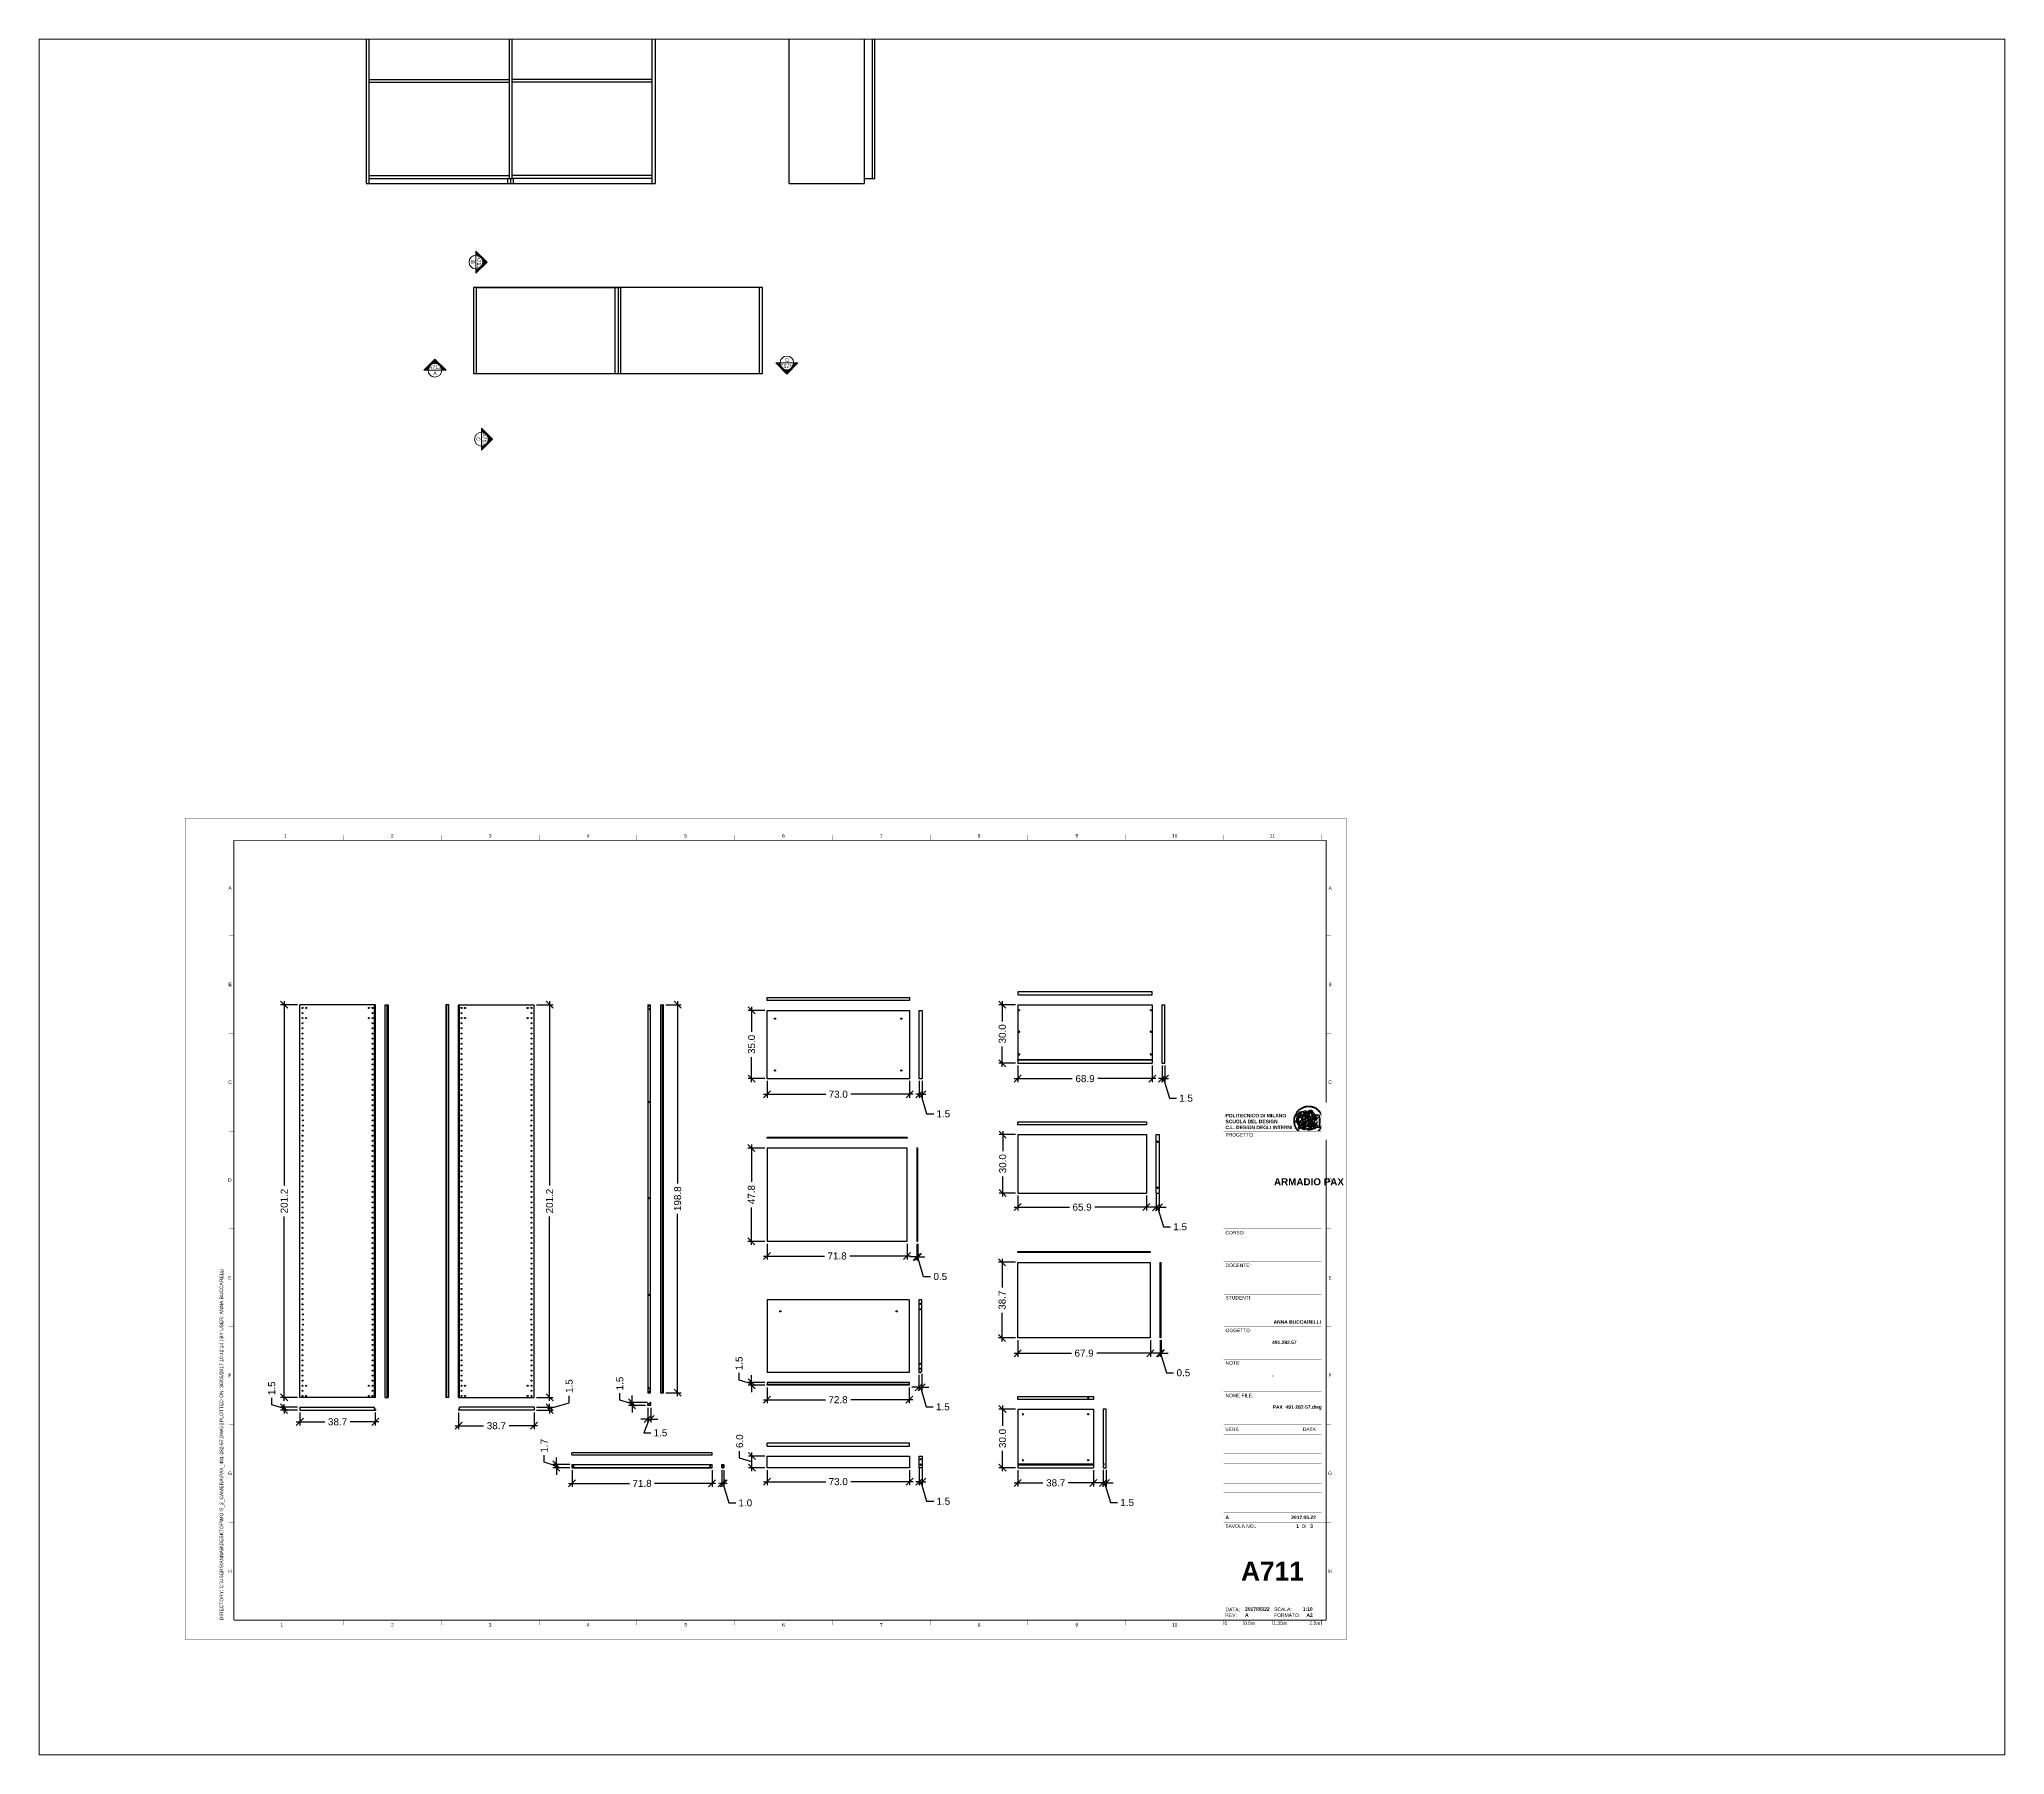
# Paper-space layout 'Layout1' of a CAD drawing. Header units: millimetres. Extents: x -75 to 930, y -60 to 818.
# The model-space entities are those that its viewports show. They can reach past a viewport. Long polylines and large blocks are cut down to what shows.
import ezdxf
from ezdxf.enums import TextEntityAlignment as Align

# ---------------------------------------------------------------- set-up
doc = ezdxf.new("R2010")
doc.units = ezdxf.units.MM
doc.set_wipeout_variables(frame=1)
doc.layers.add('A-PRSP-1', color=7, linetype='Continuous', lineweight=40)
for name, color, linetype in [('filatura', 8, 'Continuous'), ('G-ANNO-LOGO', 3, 'Continuous'), ('G-ANNO-TEXT', 3, 'Continuous'), ('G-ANNO-TTLB', 3, 'Continuous'), ('particolari', 6, 'Continuous')]:
    doc.layers.add(name, color=color, linetype=linetype)
doc.layers.add('G-ANNO-NPLT', color=210, linetype='Continuous', plot=False)
doc.styles.add('ARIAL', font='arial.ttf')
doc.styles.add('ARIAL-BOLD', font='')
doc.styles.add('E-ARIAL', font='arial.ttf')
doc.styles.get("Standard").update_dxf_attribs({"font": 'arial.ttf'})
doc.styles.get('ARIAL-BOLD').set_extended_font_data('Arial', bold=True)
doc.dimstyles.new('TICK_36', dxfattribs={"dimtxt": 3.6, "dimasz": 3.6, "dimexe": 1.8, "dimexo": 1.2, "dimgap": 1.8, "dimtad": 0, "dimdec": 1, "dimzin": 0, "dimdsep": 46, "dimtxsty": 'ARIAL', "dimblk": 'OBLIQUE', "dimcen": 1.8, "dimdle": 1.8, "dimclrd": 3, "dimclre": 4, "dimclrt": 3, "dimadec": 0, "dimazin": 0, "dimtfac": 1, "dimtdec": 1, "dimtmove": 1, "dimatfit": 3, "dimldrblk": 'OBLIQUE', "dimfxl": 1, "dimtfill": 1, "dimtolj": 1, "dimtzin": 0, "dimarcsym": 0})

# ---------------------------------------------------------------- blocks, each defined once
blk = doc.blocks.new('logoPolimi')
for p, q in [((-2.37, 0.12), (-2.16, 0.11)), ((-2.37, 0.01), (-2.16, 0.01)), ((-2.36, 0.23), (-2.15, 0.21)), ((-2.35, 0.34), (-2.14, 0.31)), ((-2.33, 0.45), (-2.12, 0.41)), ((-2.3, 0.55), (-2.1, 0.51)), ((-2.28, 0.66), (-2.07, 0.6)), ((-2.24, 0.77), (-2.04, 0.7)), ((-2.2, 0.87), (-2.01, 0.79)), ((-2.16, 0.97), (-1.97, 0.89)), ((-2.11, 1.07), (-1.93, 0.98)), ((-2.06, 1.17), (-1.88, 1.07)), ((-2.01, 1.26), (-1.83, 1.15)), ((-1.94, 1.36), (-1.77, 1.24)), ((-1.88, 1.45), (-1.71, 1.32)), ((-1.84, 0.03), (-1.82, 0.35)), ((-1.81, 1.53), (-1.65, 1.4)), ((-1.74, 1.61), (-1.58, 1.47)), ((-1.73, 0.59), (-1.73, 0.59)), ((-1.73, 0.59), (-1.73, 0.59)), ((-1.66, 1.69), (-1.51, 1.54)), ((-1.65, 0.57), (-1.65, 0.57)), ((-1.59, 1.12), (-1.59, 1.12)), ((-1.58, 1.77), (-1.44, 1.61)), ((-1.51, 0.55), (-1.51, 0.55)), ((-1.51, 0.55), (-1.51, 0.55)), ((-1.49, 1.84), (-1.36, 1.68)), ((-1.41, 1.91), (-1.28, 1.74)), ((-1.32, 1.97), (-1.2, 1.8)), ((-1.31, 0.79), (-1.21, 0.75)), ((-1.21, 0.75), (-1.31, 0.79)), ((-1.21, 0.75), (-1.31, 0.79)), ((-1.22, 2.03), (-1.11, 1.85)), ((-1.21, 0.75), (-1.21, 0.75)), ((-1.21, 0.75), (-1.21, 0.75)), ((-1.19, 0.76), (-1.19, 0.76)), ((-1.19, 0.76), (-1.19, 0.76)), ((-1.17, 0.99), (-1.18, 0.99)), ((-1.18, 0.99), (-1.17, 0.99)), ((-1.16, 0.57), (-1.16, 0.57)), ((-1.16, 0.57), (-1.16, 0.57)), ((-1.13, 2.09), (-1.03, 1.9)), ((-1.1, 0.01), (-0.99, 0.06)), ((-0.99, 0.06), (-1.1, 0.01)), ((-0.99, 0.06), (-1.1, 0.01)), ((-1.03, 2.14), (-0.94, 1.95)), ((-0.99, 0.06), (-0.99, 0.06)), ((-0.99, 0.06), (-0.99, 0.06)), ((-0.97, 0.79), (-0.98, 0.79)), ((-0.89, 0.84), (-0.97, 0.79)), ((-0.97, 0.79), (-0.89, 0.84)), ((-0.96, 1.41), (-0.96, 1.41)), ((-0.96, 1.41), (-0.96, 1.41)), ((-0.93, 2.18), (-0.84, 1.99)), ((-0.89, 0.84), (-0.82, 0.87)), ((-0.82, 0.87), (-0.89, 0.84)), ((-0.89, 0.84), (-0.82, 0.87)), ((-0.88, 0.83), (-0.89, 0.84)), ((-0.85, 1.39), (-0.85, 1.39)), ((-0.85, 1.39), (-0.85, 1.39)), ((-0.84, 0.14), (-0.84, 0.14)), ((-0.83, 2.22), (-0.75, 2.03)), ((-0.77, 1.08), (-0.78, 1.08)), ((-0.78, 1.08), (-0.77, 1.08)), ((-0.61, 1.12), (-0.77, 1.08)), ((-0.77, 1.08), (-0.61, 1.12)), ((-0.77, 1.08), (-0.61, 1.12)), ((-0.75, 1.3), (-0.76, 1.29)), ((-0.76, 1.29), (-0.75, 1.3)), ((-0.72, 2.26), (-0.66, 2.06)), ((-0.65, 0.99), (-0.7, 0.96)), ((-0.69, 0.18), (-0.68, 0.18)), ((-0.66, 0.93), (-0.66, 0.93)), ((-0.66, 0.93), (-0.64, 0.93)), ((-0.66, 0.93), (-0.66, 0.93)), ((-0.66, 0.93), (-0.66, 0.93)), ((-0.63, 1.01), (-0.63, 1.01)), ((-0.63, 1.01), (-0.62, 1.01)), ((-0.63, 0.66), (-0.63, 0.66)), ((-0.61, 2.29), (-0.56, 2.09)), ((-0.6, 1.12), (-0.61, 1.12)), ((-0.61, 1.12), (-0.6, 1.12)), ((-0.61, 1.12), (-0.6, 1.12)), ((-0.61, 0.86), (-0.57, 0.85)), ((-0.57, 0.85), (-0.61, 0.86)), ((-0.61, 0.86), (-0.57, 0.85)), ((-0.53, 1.08), (-0.6, 1.12)), ((-0.6, 1.12), (-0.6, 1.11)), ((-0.6, 1.12), (-0.53, 1.08)), ((-0.57, 0.8), (-0.59, 0.8)), ((-0.57, 0.85), (-0.53, 0.84)), ((-0.57, 0.85), (-0.57, 0.85)), ((-0.57, 0.85), (-0.57, 0.85)), ((-0.57, 0.85), (-0.53, 0.84)), ((-0.56, 0.29), (-0.49, 0.48)), ((-0.56, 0.14), (-0.56, 0.29)), ((-0.5, 0.11), (-0.56, 0.14)), ((-0.53, 0.84), (-0.51, 0.84)), ((-0.53, 0.84), (-0.51, 0.84)), ((-0.53, 0.84), (-0.53, 0.84)), ((-0.51, 2.32), (-0.46, 2.11)), ((-0.51, 0.11), (-0.51, 0.11)), ((-0.51, 0.11), (-0.51, 0.11)), ((-0.34, 0.33), (-0.5, 0.11)), ((-0.49, 0.48), (-0.41, 0.55)), ((-0.42, 0.8), (-0.47, 0.79)), ((-0.42, 0.8), (-0.47, 0.79)), ((-0.47, 0.79), (-0.45, 0.76)), ((-0.47, 0.79), (-0.45, 0.76)), ((-0.45, 1.14), (-0.42, 1.11)), ((-0.42, 1.26), (-0.36, 1.22)), ((-0.41, 0.55), (-0.34, 0.49)), ((-0.4, 2.34), (-0.36, 2.13)), ((-0.4, 1.37), (-0.38, 1.38)), ((-0.39, 1.37), (-0.4, 1.37)), ((-0.35, 1.33), (-0.4, 1.37)), ((-0.39, 1.24), (-0.4, 1.23)), ((-0.38, 1.14), (-0.38, 1.14)), ((-0.34, 0.49), (-0.09, 0.48)), ((-0.16, 0.32), (-0.34, 0.33)), ((-0.14, 0.32), (-0.31, 0.34)), ((-0.29, 2.35), (-0.26, 2.14)), ((-0.28, 1.3), (-0.29, 1.3)), ((-0.28, 1.3), (-0.28, 1.3)), ((-0.18, 2.36), (-0.16, 2.15)), ((-0.16, 1.24), (-0.16, 1.25)), ((-0.16, 1.25), (-0.16, 1.25)), ((-0.16, 0.49), (-0.14, 0.64)), ((-0.06, 0.27), (-0.16, 0.32)), ((-0.1, 0.88), (-0.09, 0.87)), ((-0.08, 1.37), (-0.08, 1.38)), ((-0.08, 1.23), (-0.05, 1.21)), ((-0.05, 1.21), (-0.08, 1.23)), ((-0.08, 1.23), (-0.05, 1.21)), ((-0.07, 2.37), (-0.06, 2.16)), ((-0.03, 0.26), (-0.06, 0.27)), ((-0.05, 1.21), (-0.04, 1.21)), ((-0.04, 1.21), (-0.05, 1.21)), ((-0.04, 1.21), (-0.04, 1.21)), ((-0.04, 1.21), (-0.04, 1.21)), ((-0.04, 0.48), (-0.03, 0.26)), ((0.03, 1.15), (0.03, 1.15)), ((0.03, 0.66), (0.03, 0.67)), ((0.04, 2.37), (0.04, 2.16)), ((0.07, 0.58), (0.07, 0.57)), ((0.1, 1.18), (0.1, 1.18)), ((0.1, 0.84), (0.1, 0.84)), ((0.13, 1.32), (0.17, 1.19)), ((0.15, 2.36), (0.14, 2.16)), ((0.14, 0.71), (0.34, 0.65)), ((0.31, 0.56), (0.17, 0.63)), ((0.26, 2.36), (0.24, 2.15)), ((0.27, 1.61), (0.27, 1.61)), ((0.27, 1.61), (0.27, 1.61)), ((0.27, 1.61), (0.27, 1.61)), ((0.29, 1.29), (0.29, 1.29)), ((0.29, 1.29), (0.29, 1.29)), ((0.29, 1.29), (0.29, 1.29)), ((0.29, 1.29), (0.29, 1.29)), ((0.33, 0.49), (0.34, 0.49)), ((0.33, 0.03), (0.35, 0.03)), ((0.33, 0.03), (0.35, 0.03)), ((0.37, 2.34), (0.34, 2.13)), ((0.34, 0.65), (0.34, 0.64)), ((0.35, 0.03), (0.57, 0.06)), ((0.35, 0.03), (0.57, 0.06)), ((0.35, 0.03), (0.35, 0.03)), ((0.35, 0.03), (0.35, 0.03)), ((0.38, 1.36), (0.37, 1.35)), ((0.38, 0.34), (0.37, 0.34)), ((0.38, 0.34), (0.38, 0.34)), ((0.43, 0.67), (0.39, 0.64)), ((0.48, 2.32), (0.44, 2.12)), ((0.49, 1.05), (0.51, 1.13)), ((0.51, 1.13), (0.49, 1.05)), ((0.49, 1.05), (0.51, 1.13)), ((0.51, 1.31), (0.5, 1.29)), ((0.51, 1.13), (0.52, 1.23)), ((0.52, 1.23), (0.51, 1.23)), ((0.51, 1.23), (0.52, 1.23)), ((0.52, 1.23), (0.51, 1.13)), ((0.51, 1.13), (0.52, 1.23)), ((0.52, 1.24), (0.6, 1.37)), ((0.52, 1.23), (0.6, 1.36)), ((0.6, 1.36), (0.52, 1.23)), ((0.52, 1.23), (0.52, 1.23)), ((0.52, 1.23), (0.52, 1.24)), ((0.52, 1.23), (0.52, 1.23)), ((0.55, 1.07), (0.53, 1.06)), ((0.53, 1.04), (0.53, 1.06)), ((0.53, 1.05), (0.53, 1.04)), ((0.59, 2.3), (0.54, 2.09)), ((0.54, 0.3), (0.63, 0.32)), ((0.54, -0.08), (0.61, 0.06)), ((0.61, 0.06), (0.54, -0.08)), ((0.54, -0.08), (0.61, 0.06)), ((0.56, 0.19), (0.59, 0.21)), ((0.57, 1.07), (0.57, 1.07)), ((0.57, 1.07), (0.57, 1.07)), ((0.57, 1.07), (0.57, 1.07)), ((0.57, 1.07), (0.57, 1.07)), ((0.57, 1.07), (0.57, 1.07)), ((0.57, 1.07), (0.57, 1.07)), ((0.57, 1.07), (0.57, 1.07)), ((0.58, 0.3), (0.59, 0.29)), ((0.59, 0.78), (0.59, 0.79)), ((0.59, 0.79), (0.59, 0.79)), ((0.59, 0.79), (0.59, 0.79)), ((0.59, 0.79), (0.59, 0.78)), ((0.61, 0.06), (0.6, 0.07)), ((0.6, 0.07), (0.61, 0.06)), ((0.61, 0.06), (0.61, 0.07)), ((0.62, 0.21), (0.65, 0.22)), ((0.69, 2.27), (0.63, 2.07)), ((0.64, 1.37), (0.65, 1.37)), ((0.69, 0.86), (0.68, 0.86)), ((0.68, 0.86), (0.69, 0.86)), ((0.68, 0.76), (0.68, 0.76)), ((0.8, 2.23), (0.73, 2.03)), ((0.76, 0.26), (0.76, 0.26)), ((0.9, 2.19), (0.82, 2)), ((0.82, 0.35), (0.84, 0.36)), ((0.82, 0.35), (0.82, 0.35)), ((0.84, 0.36), (0.84, 0.37)), ((0.85, 0.34), (1.05, 0.35)), ((1, 2.15), (0.91, 1.96)), ((0.93, 1.05), (0.93, 1.05)), ((0.93, 1.05), (0.93, 1.05)), ((0.93, 1.05), (0.93, 1.04)), ((0.93, 1.05), (0.93, 1.05)), ((0.97, 0.66), (0.96, 0.66)), ((1.01, 0.97), (0.98, 0.96)), ((1.1, 2.1), (1, 1.91)), ((1.2, 2.04), (1.09, 1.86)), ((1.17, 0.96), (1.17, 0.95)), ((1.17, 0.95), (1.17, 0.95)), ((1.29, 1.99), (1.18, 1.81)), ((1.38, 1.92), (1.26, 1.75)), ((1.34, 0.37), (1.26, 0.04)), ((1.27, 0.37), (1.27, 0.38)), ((1.28, 0.95), (1.28, 0.95)), ((1.47, 1.86), (1.34, 1.69)), ((1.37, 0.73), (1.46, 0.81)), ((1.41, 0.4), (1.41, 0.41)), ((1.56, 1.79), (1.42, 1.63)), ((1.64, 1.71), (1.49, 1.56)), ((1.49, 0.9), (1.57, 0.92)), ((1.72, 1.63), (1.56, 1.49)), ((1.67, 0.6), (1.57, 0.53)), ((1.79, 1.55), (1.63, 1.41)), ((1.86, 1.47), (1.7, 1.34)), ((1.93, 1.38), (1.76, 1.26)), ((1.99, 1.29), (1.81, 1.17)), ((2.05, 1.19), (1.87, 1.09)), ((2.1, 1.1), (1.92, 1)), ((2.15, 1), (1.96, 0.91)), ((2.19, 0.9), (2, 0.82)), ((2.23, 0.79), (2.04, 0.72)), ((2.27, 0.69), (2.07, 0.63)), ((2.3, 0.58), (2.09, 0.53)), ((2.32, 0.47), (2.12, 0.43)), ((2.34, 0.37), (2.13, 0.33)), ((2.36, 0.26), (2.15, 0.23)), ((2.37, 0.15), (2.16, 0.13)), ((2.37, 0.04), (2.16, 0.03)), ((-2.37, -0.1), (-2.16, -0.09)), ((-2.36, -0.21), (-2.15, -0.19)), ((-2.35, -0.32), (-2.14, -0.29)), ((-2.33, -0.43), (-2.12, -0.39)), ((-2.31, -0.54), (-2.1, -0.49)), ((-2.28, -0.65), (-2.08, -0.59)), ((-2.25, -0.75), (-2.05, -0.69)), ((-2.21, -0.86), (-2.02, -0.78)), ((-2.17, -0.96), (-1.98, -0.87)), ((-2.12, -1.06), (-1.93, -0.96)), ((-2.07, -1.16), (-1.89, -1.05)), ((-2.04, -0.15), (-1.97, -0.2)), ((-2.01, -1.25), (-1.84, -1.14)), ((-1.95, -1.34), (-1.78, -1.22)), ((-1.89, -1.43), (-1.72, -1.31)), ((-1.82, -1.52), (-1.66, -1.38)), ((-1.75, -1.6), (-1.59, -1.46)), ((-1.67, -1.68), (-1.52, -1.53)), ((-1.58, -0.12), (-1.6, -0.18)), ((-1.6, -0.18), (-1.58, -0.28)), ((-1.57, -0.54), (-1.59, -0.54)), ((-1.59, -0.54), (-1.59, -0.54)), ((-1.59, -1.76), (-1.45, -1.6)), ((-1.56, -0.32), (-1.56, -0.31)), ((-1.56, -0.31), (-1.56, -0.31)), ((-1.53, -0.65), (-1.53, -0.65)), ((-1.53, -0.65), (-1.53, -0.65)), ((-1.51, -1.83), (-1.37, -1.67)), ((-1.48, -0.86), (-1.48, -0.85)), ((-1.42, -0.37), (-1.42, -0.37)), ((-1.42, -1.9), (-1.29, -1.73)), ((-1.38, -0.46), (-1.38, -0.46)), ((-1.33, -1.96), (-1.21, -1.79)), ((-1.31, -0.24), (-1.31, -0.23)), ((-1.31, -0.23), (-1.31, -0.24)), ((-1.24, -2.02), (-1.13, -1.84)), ((-1.23, -0.19), (-1.23, -0.19)), ((-1.23, -0.19), (-1.23, -0.19)), ((-1.23, -0.19), (-1.23, -0.19)), ((-1.23, -0.19), (-1.23, -0.19)), ((-1.14, -2.08), (-1.04, -1.89)), ((-1.04, -2.13), (-0.95, -1.94)), ((-1.01, -0.39), (-1.02, -0.39)), ((-1.02, -0.39), (-1.01, -0.39)), ((-1.02, -0.7), (-1.02, -0.7)), ((-1.02, -0.7), (-1.02, -0.7)), ((-1.02, -0.7), (-1.02, -0.7)), ((-0.94, -2.18), (-0.86, -1.98)), ((-0.84, -2.22), (-0.77, -2.02)), ((-0.79, -0.51), (-0.83, -0.58)), ((-0.83, -0.58), (-0.79, -0.51)), ((-0.83, -0.58), (-0.79, -0.51)), ((-0.78, -1.05), (-0.83, -0.94)), ((-0.83, -0.94), (-0.78, -1.05)), ((-0.83, -0.94), (-0.83, -0.94)), ((-0.83, -0.94), (-0.78, -1.05)), ((-0.82, -1.23), (-0.82, -1.23)), ((-0.82, -1.23), (-0.77, -1.23)), ((-0.77, -1.23), (-0.82, -1.23)), ((-0.82, -1.23), (-0.82, -1.23)), ((-0.77, -1.23), (-0.82, -1.23)), ((-0.75, -0.96), (-0.8, -0.89)), ((-0.8, -0.89), (-0.79, -0.92)), ((-0.79, -0.92), (-0.8, -0.89)), ((-0.8, -0.89), (-0.75, -0.96)), ((-0.79, -0.92), (-0.8, -0.89)), ((-0.8, -0.89), (-0.8, -0.89)), ((-0.8, -0.89), (-0.75, -0.96)), ((-0.79, -0.92), (-0.78, -0.95)), ((-0.78, -0.95), (-0.79, -0.92)), ((-0.78, -0.95), (-0.79, -0.92)), ((-0.77, -0.49), (-0.78, -0.48)), ((-0.78, -0.48), (-0.77, -0.49)), ((-0.78, -0.95), (-0.76, -1)), ((-0.76, -1), (-0.78, -0.95)), ((-0.76, -1), (-0.78, -0.95)), ((-0.71, -0.89), (-0.75, -0.87)), ((-0.75, -0.87), (-0.71, -0.89)), ((-0.75, -0.87), (-0.71, -0.89)), ((-0.72, -1.01), (-0.75, -0.96)), ((-0.75, -0.96), (-0.72, -1.01)), ((-0.75, -0.96), (-0.72, -1.01)), ((-0.74, -2.25), (-0.67, -2.05)), ((-0.64, -0.93), (-0.71, -0.89)), ((-0.71, -0.89), (-0.64, -0.93)), ((-0.71, -0.89), (-0.64, -0.93)), ((-0.66, -0.53), (-0.66, -0.53)), ((-0.66, -0.53), (-0.66, -0.53)), ((-0.66, -0.53), (-0.66, -0.53)), ((-0.63, -2.29), (-0.57, -2.08)), ((-0.52, -2.31), (-0.48, -2.11)), ((-0.39, -0.81), (-0.51, -0.69)), ((-0.51, -1.04), (-0.5, -1.04)), ((-0.48, -0.42), (-0.48, -0.42)), ((-0.48, -0.42), (-0.48, -0.42)), ((-0.48, -0.42), (-0.48, -0.42)), ((-0.42, -2.33), (-0.38, -2.13)), ((-0.41, -0.51), (-0.41, -0.51)), ((-0.38, -0.05), (-0.39, -0.12)), ((-0.39, -0.12), (-0.37, -0.1)), ((-0.35, -0.14), (-0.37, -0.08)), ((-0.37, -0.09), (-0.37, -0.09)), ((-0.33, -0.12), (-0.35, -0.14)), ((-0.32, -0.14), (-0.35, -0.14)), ((-0.35, -0.18), (-0.34, -0.22)), ((-0.34, -0.08), (-0.29, -0.16)), ((-0.34, -0.22), (-0.34, -0.22)), ((-0.27, -0.17), (-0.32, -0.14)), ((-0.31, -2.35), (-0.28, -2.14)), ((-0.25, -0.91), (-0.26, -0.9)), ((-0.26, -1.29), (0.1, -1.2)), ((0.1, -1.2), (-0.26, -1.29)), ((0.08, -1.4), (-0.26, -1.29)), ((-0.26, -1.29), (0.08, -1.4)), ((-0.26, -1.38), (-0.26, -1.29)), ((-0.26, -1.29), (-0.26, -1.29)), ((-0.26, -1.29), (-0.26, -1.38)), ((-0.26, -1.29), (0.08, -1.4)), ((-0.26, -1.29), (-0.26, -1.29)), ((0.08, -1.49), (-0.26, -1.38)), ((-0.26, -1.38), (0.09, -1.49)), ((-0.2, -2.36), (-0.18, -2.15)), ((-0.14, -0.15), (-0.16, -0.13)), ((-0.11, -0.04), (-0.12, -0.05)), ((-0.09, -2.37), (-0.08, -2.16)), ((-0.04, -0.41), (-0.01, -0.44)), ((-0.01, -0.44), (-0.04, -0.41)), ((-0.04, -0.41), (-0.01, -0.44)), ((0.03, -2.37), (0.02, -2.16)), ((0.07, -0.84), (0.07, -0.84)), ((0.07, -0.84), (0.07, -0.84)), ((0.1, -1.2), (0.08, -1.32)), ((0.08, -1.32), (0.13, -1.2)), ((0.08, -1.4), (0.72, -1.22)), ((0.72, -1.22), (0.08, -1.4)), ((0.08, -1.4), (0.72, -1.22)), ((0.72, -1.31), (0.08, -1.49)), ((0.08, -1.44), (0.08, -1.4)), ((0.08, -1.4), (0.08, -1.44)), ((0.08, -1.4), (0.08, -1.49)), ((0.08, -1.49), (0.08, -1.44)), ((0.08, -1.44), (0.08, -1.44)), ((0.08, -1.44), (0.08, -1.45)), ((0.08, -1.45), (0.08, -1.46)), ((0.08, -1.46), (0.08, -1.49)), ((0.1, -1.01), (0.09, -0.86)), ((0.1, -1.01), (0.09, -0.86)), ((0.09, -1.49), (0.72, -1.31)), ((0.1, -1.2), (0.12, -1.04)), ((0.12, -1.04), (0.1, -1.2)), ((0.13, -1.2), (0.1, -1.2)), ((0.1, -1.2), (0.13, -1.2)), ((0.13, -1.2), (0.1, -1.2)), ((0.1, -1.2), (0.1, -1.2)), ((0.11, -0.44), (0.11, -0.44)), ((0.11, -0.44), (0.11, -0.44)), ((0.12, -0.21), (0.12, -0.21)), ((0.12, -0.21), (0.12, -0.21)), ((0.12, -0.21), (0.12, -0.21)), ((0.12, -0.21), (0.12, -0.21)), ((0.12, -0.21), (0.12, -0.21)), ((0.12, -0.21), (0.12, -0.21)), ((0.12, -0.21), (0.12, -0.21)), ((0.12, -0.21), (0.12, -0.21)), ((0.12, -0.21), (0.12, -0.21)), ((0.12, -0.21), (0.12, -0.21)), ((0.12, -0.21), (0.12, -0.21)), ((0.12, -0.21), (0.12, -0.21)), ((0.12, -0.21), (0.12, -0.21)), ((0.12, -0.56), (0.14, -0.53)), ((0.14, -0.53), (0.12, -0.56)), ((0.12, -0.56), (0.14, -0.53)), ((0.12, -1.04), (0.12, -1.04)), ((0.12, -1.04), (0.12, -1.04)), ((0.12, -1.04), (0.12, -1.04)), ((0.14, -2.37), (0.12, -2.16)), ((0.21, -0.99), (0.13, -1.2)), ((0.13, -1.2), (0.21, -0.99)), ((0.36, -1.14), (0.13, -1.2)), ((0.13, -1.2), (0.26, -1.17)), ((0.14, -0.53), (0.16, -0.49)), ((0.16, -0.49), (0.14, -0.53)), ((0.14, -0.53), (0.16, -0.49)), ((0.16, -0.49), (0.16, -0.49)), ((0.16, -0.49), (0.16, -0.49)), ((0.28, -1.19), (0.21, -0.99)), ((0.21, -0.99), (0.31, -1.27)), ((0.25, -2.36), (0.22, -2.15)), ((0.24, -0.17), (0.24, -0.16)), ((0.24, -0.16), (0.24, -0.17)), ((0.25, -0.84), (0.25, -0.88)), ((0.25, -0.88), (0.25, -0.84)), ((0.25, -0.88), (0.25, -0.84)), ((0.25, -0.88), (0.29, -1.17)), ((0.26, -0.88), (0.25, -0.88)), ((0.31, -1.27), (0.25, -0.88)), ((0.26, -1.17), (0.28, -1.16)), ((0.28, -1.16), (0.36, -1.14)), ((0.29, -1.17), (0.28, -1.19)), ((0.35, -2.34), (0.32, -2.14)), ((0.36, -1.14), (0.72, -1.22)), ((0.72, -1.22), (0.36, -1.14)), ((0.46, -2.32), (0.42, -2.12)), ((0.49, -0.31), (0.49, -0.31)), ((0.49, -0.31), (0.49, -0.31)), ((0.5, -0.27), (0.5, -0.27)), ((0.51, -0.27), (0.51, -0.27)), ((0.57, -2.3), (0.52, -2.1)), ((0.68, -2.27), (0.62, -2.07)), ((0.78, -2.24), (0.71, -2.04)), ((0.72, -0.81), (0.75, -0.89)), ((0.72, -1.22), (0.72, -1.31)), ((0.72, -1.31), (0.72, -1.22)), ((0.74, -0.23), (0.74, -0.23)), ((0.74, -0.23), (0.75, -0.24)), ((0.75, -0.23), (0.75, -0.23)), ((0.89, -2.2), (0.81, -2)), ((0.86, -0.25), (0.82, -0.34)), ((0.87, -0.22), (0.86, -0.23)), ((0.87, -0.22), (0.86, -0.25)), ((0.99, -2.15), (0.9, -1.96)), ((0.96, -0.58), (0.96, -0.57)), ((1.09, -2.11), (0.99, -1.92)), ((1.05, -1.05), (1.04, -1.05)), ((1.19, -2.05), (1.08, -1.87)), ((1.28, -2), (1.17, -1.82)), ((1.37, -1.93), (1.25, -1.76)), ((1.31, -0.27), (1.3, -0.26)), ((1.3, -0.26), (1.3, -0.26)), ((1.3, -0.26), (1.3, -0.26)), ((1.3, -0.26), (1.31, -0.27)), ((1.3, -0.26), (1.3, -0.26)), ((1.46, -1.87), (1.33, -1.7)), ((1.54, -1.8), (1.41, -1.64)), ((1.63, -1.72), (1.48, -1.57)), ((1.71, -1.65), (1.55, -1.5)), ((1.78, -1.57), (1.62, -1.43)), ((1.85, -1.48), (1.69, -1.35)), ((1.92, -1.39), (1.75, -1.27)), ((1.98, -1.3), (1.81, -1.19)), ((2.04, -1.21), (1.86, -1.1)), ((2.09, -1.11), (1.91, -1.01)), ((2.14, -1.01), (1.95, -0.92)), ((2.19, -0.91), (1.99, -0.83)), ((2.23, -0.81), (2.03, -0.74)), ((2.26, -0.7), (2.06, -0.64)), ((2.29, -0.6), (2.09, -0.55)), ((2.32, -0.49), (2.11, -0.45)), ((2.34, -0.38), (2.13, -0.35)), ((2.35, -0.27), (2.15, -0.25)), ((2.37, -0.08), (2.16, -0.07)), ((2.36, -0.16), (2.16, -0.15))]:
    blk.add_line(p, q)
for points in [[(-1.9, 0.12), (-1.94, 0.02), (-2.05, -0.09), (-2.05, -0.09)], [(-1.86, 0.38), (-1.86, 0.38), (-1.87, 0.19), (-1.9, 0.12)], [(-1.76, 0.6), (-1.76, 0.6), (-1.84, 0.57), (-1.86, 0.38)], [(-1.86, -0.04), (-1.84, 0.02), (-1.84, 0.03), (-1.84, 0.03)], [(-1.82, 0.78), (-1.83, 0.8), (-1.85, 0.86), (-1.83, 0.88)], [(-1.82, 0.78), (-1.83, 0.8), (-1.85, 0.86), (-1.83, 0.88)], [(-1.83, 0.88), (-1.81, 0.9), (-1.76, 0.96), (-1.76, 0.96)], [(-1.83, 0.88), (-1.81, 0.9), (-1.76, 0.96), (-1.76, 0.96)], [(-1.76, 0.6), (-1.83, 0.7), (-1.78, 0.74), (-1.78, 0.74)], [(-1.78, 0.74), (-1.79, 0.74), (-1.83, 0.7), (-1.76, 0.6)], [(-1.78, 0.74), (-1.8, 0.76), (-1.81, 0.78), (-1.82, 0.78)], [(-1.78, 0.74), (-1.8, 0.76), (-1.81, 0.78), (-1.82, 0.78)], [(-1.82, 0.35), (-1.81, 0.5), (-1.73, 0.59), (-1.73, 0.59)], [(-1.82, -0.19), (-1.73, -0.07), (-1.75, 0.14), (-1.75, 0.3)], [(-1.75, 0.33), (-1.75, 0.17), (-1.73, -0.05), (-1.8, -0.17)], [(-1.78, 0.74), (-1.75, 0.72), (-1.72, 0.69), (-1.68, 0.7)], [(-1.68, 0.7), (-1.72, 0.69), (-1.75, 0.72), (-1.78, 0.74)], [(-1.68, 0.7), (-1.72, 0.69), (-1.75, 0.72), (-1.78, 0.74)], [(-1.78, 0.74), (-1.78, 0.74), (-1.78, 0.74), (-1.78, 0.74)], [(-1.76, 0.96), (-1.68, 1.1), (-1.59, 1.12), (-1.59, 1.12)], [(-1.76, 0.96), (-1.68, 1.1), (-1.6, 1.12), (-1.6, 1.12)], [(-1.73, 0.59), (-1.74, 0.59), (-1.75, 0.6), (-1.76, 0.6)], [(-1.73, 0.59), (-1.74, 0.59), (-1.75, 0.6), (-1.76, 0.6)], [(-1.75, 0.3), (-1.76, 0.47), (-1.65, 0.57), (-1.65, 0.57)], [(-1.65, 0.57), (-1.65, 0.57), (-1.76, 0.5), (-1.75, 0.33)], [(-1.65, 0.57), (-1.68, 0.58), (-1.7, 0.58), (-1.73, 0.59)], [(-1.65, 0.57), (-1.68, 0.58), (-1.7, 0.58), (-1.73, 0.59)], [(-1.5, 0.71), (-1.53, 0.74), (-1.61, 0.71), (-1.68, 0.7)], [(-1.68, 0.7), (-1.61, 0.71), (-1.53, 0.73), (-1.5, 0.71)], [(-1.5, 0.71), (-1.53, 0.73), (-1.61, 0.71), (-1.68, 0.7)], [(-1.51, 0.55), (-1.56, 0.56), (-1.61, 0.56), (-1.65, 0.57)], [(-1.65, 0.57), (-1.61, 0.56), (-1.56, 0.56), (-1.51, 0.55)], [(-1.51, 0.55), (-1.56, 0.56), (-1.61, 0.56), (-1.65, 0.57)], [(-1.59, 1.12), (-1.6, 1.06), (-1.61, 0.99), (-1.61, 0.97)], [(-1.61, 0.97), (-1.61, 0.99), (-1.6, 1.06), (-1.59, 1.12)], [(-1.61, 0.97), (-1.61, 0.99), (-1.6, 1.06), (-1.59, 1.12)], [(-1.61, 0.97), (-1.61, 0.95), (-1.56, 0.88), (-1.54, 0.87)], [(-1.54, 0.87), (-1.56, 0.88), (-1.61, 0.95), (-1.61, 0.97)], [(-1.54, 0.87), (-1.56, 0.88), (-1.61, 0.96), (-1.61, 0.97)], [(-1.59, 1.12), (-1.59, 1.13), (-1.59, 1.15), (-1.58, 1.16)], [(-1.59, 1.12), (-1.59, 1.13), (-1.59, 1.15), (-1.58, 1.16)], [(-1.58, 1.16), (-1.57, 1.21), (-1.52, 1.23), (-1.49, 1.25)], [(-1.58, 1.16), (-1.57, 1.21), (-1.52, 1.23), (-1.49, 1.25)], [(-1.58, 0.36), (-1.58, 0.48), (-1.51, 0.55), (-1.51, 0.55)], [(-1.51, 0.55), (-1.51, 0.55), (-1.58, 0.48), (-1.58, 0.36)], [(-1.51, 0.55), (-1.51, 0.55), (-1.58, 0.48), (-1.58, 0.36)], [(-1.55, 0.04), (-1.55, 0.08), (-1.58, 0.25), (-1.58, 0.36)], [(-1.58, 0.36), (-1.58, 0.25), (-1.55, 0.08), (-1.55, 0.04)], [(-1.58, 0.36), (-1.58, 0.25), (-1.55, 0.08), (-1.55, 0.04)], [(-1.58, -0.12), (-1.57, -0.06), (-1.55, 0.02), (-1.55, 0.04)], [(-1.55, 0.04), (-1.55, 0.02), (-1.57, -0.06), (-1.58, -0.12)], [(-1.55, 0.04), (-1.55, 0.02), (-1.56, -0.04), (-1.57, -0.1)], [(-1.54, 0.87), (-1.52, 0.85), (-1.47, 0.83), (-1.44, 0.83)], [(-1.44, 0.83), (-1.47, 0.83), (-1.52, 0.85), (-1.54, 0.87)], [(-1.45, 0.83), (-1.47, 0.83), (-1.52, 0.85), (-1.54, 0.87)], [(-1.51, 0.55), (-1.33, 0.54), (-1.16, 0.57), (-1.16, 0.57)], [(-1.16, 0.57), (-1.16, 0.57), (-1.33, 0.54), (-1.51, 0.55)], [(-1.16, 0.57), (-1.16, 0.57), (-1.33, 0.54), (-1.51, 0.55)], [(-1.5, 0.71), (-1.46, 0.68), (-1.4, 0.62), (-1.33, 0.66)], [(-1.33, 0.66), (-1.4, 0.62), (-1.46, 0.68), (-1.5, 0.71)], [(-1.33, 0.66), (-1.4, 0.62), (-1.46, 0.68), (-1.5, 0.71)], [(-1.49, 1.25), (-1.46, 1.26), (-1.42, 1.33), (-1.39, 1.36)], [(-1.49, 1.25), (-1.46, 1.27), (-1.43, 1.34), (-1.39, 1.36)], [(-1.31, 0.79), (-1.33, 0.79), (-1.42, 0.83), (-1.45, 0.83)], [(-1.44, 0.83), (-1.42, 0.83), (-1.33, 0.79), (-1.31, 0.79)], [(-1.31, 0.79), (-1.33, 0.79), (-1.42, 0.83), (-1.44, 0.83)], [(-1.35, 1.1), (-1.4, 1.17), (-1.36, 1.23), (-1.29, 1.31)], [(-1.29, 1.31), (-1.36, 1.23), (-1.4, 1.17), (-1.35, 1.1)], [(-1.35, 1.1), (-1.4, 1.17), (-1.36, 1.23), (-1.29, 1.31)], [(-1.39, 1.36), (-1.35, 1.38), (-1.26, 1.4), (-1.19, 1.41)], [(-1.39, 1.36), (-1.35, 1.38), (-1.26, 1.4), (-1.19, 1.41)], [(-1.18, 0.99), (-1.24, 0.97), (-1.3, 1.03), (-1.35, 1.1)], [(-1.35, 1.1), (-1.3, 1.03), (-1.24, 0.97), (-1.18, 0.99)], [(-1.18, 1), (-1.24, 0.97), (-1.3, 1.03), (-1.35, 1.1)], [(-1.33, 0.66), (-1.28, 0.7), (-1.23, 0.73), (-1.21, 0.75)], [(-1.21, 0.75), (-1.23, 0.73), (-1.28, 0.7), (-1.33, 0.66)], [(-1.21, 0.75), (-1.23, 0.73), (-1.28, 0.7), (-1.33, 0.66)], [(-1.29, 1.31), (-1.22, 1.39), (-1.01, 1.41), (-0.96, 1.41)], [(-0.96, 1.41), (-1.01, 1.41), (-1.22, 1.39), (-1.29, 1.31)], [(-1.29, 1.31), (-1.22, 1.39), (-1.01, 1.41), (-0.96, 1.41)], [(-1.24, -0.02), (-1.21, -0.01), (-1.1, 0.01), (-1.1, 0.01)], [(-1.1, 0.01), (-1.1, 0.01), (-1.21, -0.01), (-1.24, -0.02)], [(-1.1, 0.01), (-1.1, 0.01), (-1.21, -0.01), (-1.24, -0.02)], [(-1.21, 0.75), (-1.2, 0.75), (-1.19, 0.76), (-1.19, 0.76)], [(-1.19, 0.76), (-1.19, 0.76), (-1.2, 0.75), (-1.21, 0.75)], [(-1.19, 0.76), (-1.19, 0.76), (-1.2, 0.76), (-1.21, 0.75)], [(-1.19, 1.41), (-1.11, 1.43), (-0.97, 1.41), (-0.97, 1.41)], [(-1.19, 1.41), (-1.12, 1.43), (-0.98, 1.41), (-0.98, 1.41)], [(-1.19, 0.76), (-1.19, 0.77), (-1.18, 0.78), (-1.18, 0.79)], [(-1.18, 0.79), (-1.18, 0.78), (-1.19, 0.77), (-1.19, 0.76)], [(-1.19, 0.76), (-1.19, 0.77), (-1.19, 0.78), (-1.18, 0.79)], [(-1.18, 0.68), (-1.18, 0.68), (-1.19, 0.71), (-1.19, 0.76)], [(-1.19, 0.76), (-1.19, 0.71), (-1.18, 0.68), (-1.18, 0.68)], [(-1.18, 0.68), (-1.18, 0.68), (-1.19, 0.71), (-1.19, 0.76)], [(-1.18, 0.97), (-1.18, 0.97), (-1.18, 0.98), (-1.17, 0.99)], [(-1.17, 0.99), (-1.18, 0.98), (-1.18, 0.97), (-1.18, 0.97)], [(-1.18, 0.97), (-1.18, 0.97), (-1.18, 0.98), (-1.17, 0.99)], [(-1.18, 0.79), (-1.17, 0.86), (-1.18, 0.95), (-1.18, 0.97)], [(-1.18, 0.97), (-1.18, 0.95), (-1.17, 0.86), (-1.18, 0.79)], [(-1.18, 0.79), (-1.17, 0.86), (-1.18, 0.95), (-1.18, 0.97)], [(-1.16, 0.57), (-1.17, 0.6), (-1.18, 0.64), (-1.18, 0.68)], [(-1.18, 0.68), (-1.18, 0.64), (-1.17, 0.6), (-1.16, 0.57)], [(-1.16, 0.57), (-1.17, 0.6), (-1.18, 0.64), (-1.18, 0.68)], [(-1.17, 0.99), (-1.17, 1.03), (-1.16, 1.09), (-1.14, 1.13)], [(-1.09, 0.42), (-1.1, 0.44), (-1.14, 0.48), (-1.16, 0.57)], [(-1.16, 0.57), (-1.14, 0.48), (-1.1, 0.44), (-1.09, 0.42)], [(-1.09, 0.42), (-1.1, 0.44), (-1.14, 0.48), (-1.16, 0.57)], [(-1.14, 1.13), (-1.12, 1.18), (-1.05, 1.31), (-1.05, 1.31)], [(-1.12, 0.46), (-1.12, 0.46), (-1.13, 0.38), (-1.11, 0.26)], [(-1.11, 0.26), (-1.08, 0.14), (-1.05, 0.03), (-1.05, 0.03)], [(-1.02, 0.32), (-1.02, 0.32), (-1.08, 0.4), (-1.09, 0.42)], [(-1.09, 0.42), (-1.08, 0.4), (-1.02, 0.32), (-1.02, 0.32)], [(-1.02, 0.32), (-1.02, 0.32), (-1.08, 0.4), (-1.09, 0.42)], [(-0.98, 0.2), (-0.98, 0.21), (-1.02, 0.32), (-1.02, 0.32)], [(-1.02, 0.32), (-1.02, 0.32), (-0.98, 0.21), (-0.98, 0.2)], [(-0.98, 0.2), (-0.98, 0.21), (-1.02, 0.32), (-1.02, 0.32)], [(-1.01, 0.12), (-1, 0.16), (-0.98, 0.19), (-0.98, 0.2)], [(-0.98, 0.2), (-0.98, 0.19), (-1, 0.16), (-1.01, 0.12)], [(-1.01, 0.12), (-1, 0.16), (-0.98, 0.19), (-0.98, 0.2)], [(-0.99, 0.06), (-1, 0.07), (-1.01, 0.1), (-1.01, 0.12)], [(-1.01, 0.12), (-1.01, 0.1), (-1, 0.07), (-0.99, 0.06)], [(-0.99, 0.06), (-1, 0.07), (-1.01, 0.1), (-1.01, 0.12)], [(-0.99, 0.06), (-0.99, 0.06), (-0.99, 0.06), (-0.98, 0.05)], [(-0.98, 0.05), (-0.99, 0.06), (-0.99, 0.06), (-0.99, 0.06)], [(-0.99, 0.05), (-0.99, 0.06), (-0.99, 0.06), (-0.99, 0.06)], [(-0.95, 0.02), (-0.96, 0.03), (-0.97, 0.04), (-0.99, 0.05)], [(-0.98, 1.41), (-0.98, 1.41), (-0.97, 1.41), (-0.96, 1.41)], [(-0.98, 0.81), (-0.94, 0.85), (-0.92, 0.93), (-0.91, 0.97)], [(-0.91, 0.97), (-0.92, 0.93), (-0.94, 0.85), (-0.98, 0.81)], [(-0.91, 0.97), (-0.92, 0.93), (-0.94, 0.85), (-0.98, 0.81)], [(-0.98, 0.79), (-0.98, 0.81), (-0.98, 0.81), (-0.98, 0.81)], [(-0.98, 0.81), (-0.98, 0.81), (-0.98, 0.81), (-0.98, 0.79)], [(-0.98, 0.81), (-0.98, 0.81), (-0.98, 0.81), (-0.98, 0.79)], [(-0.98, 0.79), (-0.98, 0.79), (-0.98, 0.78), (-0.97, 0.77)], [(-0.98, 0.79), (-0.98, 0.79), (-0.98, 0.78), (-0.97, 0.77)], [(-0.98, 0.05), (-0.97, 0.04), (-0.96, 0.03), (-0.95, 0.02)], [(-0.95, 0.02), (-0.96, 0.03), (-0.97, 0.04), (-0.98, 0.05)], [(-0.97, 1.41), (-0.97, 1.41), (-0.97, 1.41), (-0.96, 1.41)], [(-0.97, 0.77), (-0.96, 0.74), (-0.91, 0.64), (-0.91, 0.57)], [(-0.97, 0.77), (-0.96, 0.74), (-0.91, 0.64), (-0.91, 0.57)], [(-0.96, 1.41), (-0.94, 1.41), (-0.9, 1.41), (-0.85, 1.39)], [(-0.96, 1.41), (-0.94, 1.41), (-0.9, 1.41), (-0.85, 1.39)], [(-0.95, 0.02), (-0.94, 0.01), (-0.92, 0.01), (-0.9, 0.01)], [(-0.9, 0.01), (-0.92, 0.01), (-0.94, 0.01), (-0.95, 0.02)], [(-0.91, 0.01), (-0.92, 0.01), (-0.94, 0.01), (-0.95, 0.02)], [(-0.91, 0.97), (-0.89, 1), (-0.87, 1.01), (-0.84, 1.02)], [(-0.84, 1.02), (-0.87, 1.01), (-0.89, 1), (-0.91, 0.97)], [(-0.84, 1.02), (-0.87, 1.01), (-0.89, 1.01), (-0.91, 0.97)], [(-0.91, 0.57), (-0.91, 0.5), (-0.9, 0.43), (-0.88, 0.37)], [(-0.91, 0.57), (-0.91, 0.5), (-0.9, 0.43), (-0.88, 0.37)], [(-0.87, 0.03), (-0.87, 0.03), (-0.89, 0.01), (-0.91, 0.01)], [(-0.9, 0.01), (-0.89, 0.01), (-0.87, 0.03), (-0.87, 0.03)], [(-0.87, 0.03), (-0.87, 0.03), (-0.89, 0.01), (-0.9, 0.01)], [(-0.88, 0.84), (-0.88, 0.84), (-0.89, 0.79), (-0.88, 0.77)], [(-0.88, 0.77), (-0.89, 0.79), (-0.88, 0.83), (-0.88, 0.83)], [(-0.74, 0.66), (-0.85, 0.67), (-0.88, 0.77), (-0.88, 0.77)], [(-0.88, 0.77), (-0.88, 0.77), (-0.85, 0.67), (-0.74, 0.66)], [(-0.88, 0.37), (-0.86, 0.32), (-0.83, 0.25), (-0.82, 0.25)], [(-0.88, 0.37), (-0.86, 0.32), (-0.83, 0.25), (-0.82, 0.25)], [(-0.87, 0.03), (-0.86, 0.03), (-0.86, 0.05), (-0.86, 0.06)], [(-0.86, 0.06), (-0.86, 0.05), (-0.86, 0.03), (-0.87, 0.03)], [(-0.86, 0.06), (-0.86, 0.05), (-0.86, 0.03), (-0.87, 0.03)], [(-0.85, 1.39), (-0.86, 1.42), (-0.8, 1.45), (-0.8, 1.46)], [(-0.85, 1.39), (-0.86, 1.42), (-0.83, 1.44), (-0.82, 1.45)], [(-0.86, 0.06), (-0.86, 0.07), (-0.86, 0.1), (-0.85, 0.11)], [(-0.85, 0.11), (-0.86, 0.1), (-0.86, 0.07), (-0.86, 0.06)], [(-0.85, 0.11), (-0.86, 0.1), (-0.86, 0.07), (-0.86, 0.06)], [(-0.81, 1.36), (-0.83, 1.37), (-0.84, 1.38), (-0.85, 1.39)], [(-0.85, 1.39), (-0.84, 1.38), (-0.83, 1.37), (-0.81, 1.36)], [(-0.85, 1.39), (-0.84, 1.38), (-0.83, 1.37), (-0.81, 1.36)], [(-0.85, 0.11), (-0.85, 0.12), (-0.84, 0.14), (-0.84, 0.14)], [(-0.84, 0.14), (-0.84, 0.14), (-0.85, 0.12), (-0.85, 0.11)], [(-0.84, 0.14), (-0.84, 0.14), (-0.85, 0.12), (-0.85, 0.11)], [(-0.84, 1.02), (-0.83, 1.03), (-0.81, 1.05), (-0.78, 1.08)], [(-0.78, 1.08), (-0.81, 1.05), (-0.83, 1.03), (-0.84, 1.02)], [(-0.78, 1.08), (-0.81, 1.05), (-0.83, 1.03), (-0.84, 1.02)], [(-0.84, 0.14), (-0.83, 0.15), (-0.81, 0.16), (-0.81, 0.16)], [(-0.81, 0.16), (-0.81, 0.16), (-0.83, 0.15), (-0.84, 0.14)], [(-0.81, 0.16), (-0.81, 0.16), (-0.84, 0.15), (-0.84, 0.14)], [(-0.84, 0.15), (-0.84, 0.15), (-0.84, 0.15), (-0.84, 0.14)], [(-0.84, 0.14), (-0.84, 0.14), (-0.84, 0.14), (-0.84, 0.14)], [(-0.84, 0.14), (-0.84, 0.14), (-0.84, 0.14), (-0.84, 0.14)], [(-0.84, 0.14), (-0.84, 0.14), (-0.84, 0.14), (-0.84, 0.14)], [(-0.82, 1.45), (-0.82, 1.45), (-0.8, 1.45), (-0.8, 1.45)], [(-0.82, 0.87), (-0.82, 0.87), (-0.72, 0.91), (-0.66, 0.93)], [(-0.66, 0.93), (-0.72, 0.91), (-0.82, 0.87), (-0.82, 0.87)], [(-0.82, 0.87), (-0.82, 0.87), (-0.72, 0.91), (-0.66, 0.93)], [(-0.82, 0.25), (-0.8, 0.25), (-0.77, 0.24), (-0.77, 0.23)], [(-0.82, 0.25), (-0.8, 0.25), (-0.78, 0.24), (-0.77, 0.23)], [(-0.76, 1.29), (-0.77, 1.32), (-0.79, 1.34), (-0.81, 1.36)], [(-0.81, 1.36), (-0.79, 1.34), (-0.77, 1.32), (-0.76, 1.29)], [(-0.81, 1.36), (-0.79, 1.34), (-0.77, 1.32), (-0.76, 1.3)], [(-0.81, 0.16), (-0.8, 0.17), (-0.8, 0.17), (-0.79, 0.18)], [(-0.79, 0.18), (-0.8, 0.17), (-0.8, 0.17), (-0.81, 0.16)], [(-0.79, 0.18), (-0.8, 0.17), (-0.8, 0.17), (-0.81, 0.16)], [(-0.8, 1.46), (-0.8, 1.49), (-0.69, 1.51), (-0.69, 1.51)], [(-0.8, 1.46), (-0.8, 1.49), (-0.75, 1.49), (-0.75, 1.49)], [(-0.8, 1.45), (-0.8, 1.45), (-0.8, 1.46), (-0.8, 1.46)], [(-0.79, 0.18), (-0.78, 0.18), (-0.77, 0.16), (-0.77, 0.16)], [(-0.77, 0.16), (-0.77, 0.16), (-0.78, 0.18), (-0.79, 0.18)], [(-0.77, 0.16), (-0.77, 0.16), (-0.78, 0.18), (-0.79, 0.18)], [(-0.78, 1.08), (-0.77, 1.1), (-0.76, 1.13), (-0.75, 1.16)], [(-0.75, 1.16), (-0.76, 1.13), (-0.77, 1.1), (-0.78, 1.08)], [(-0.75, 1.16), (-0.76, 1.13), (-0.77, 1.1), (-0.78, 1.08)], [(-0.77, 0.23), (-0.76, 0.22), (-0.72, 0.2), (-0.71, 0.2)], [(-0.77, 0.23), (-0.76, 0.22), (-0.72, 0.2), (-0.71, 0.2)], [(-0.77, 0.16), (-0.77, 0.16), (-0.74, 0.16), (-0.7, 0.17)], [(-0.7, 0.17), (-0.74, 0.16), (-0.77, 0.16), (-0.77, 0.16)], [(-0.7, 0.17), (-0.74, 0.16), (-0.77, 0.16), (-0.77, 0.16)], [(-0.76, 1.3), (-0.74, 1.25), (-0.73, 1.2), (-0.75, 1.16)], [(-0.75, 1.16), (-0.73, 1.2), (-0.74, 1.25), (-0.76, 1.29)], [(-0.76, 1.29), (-0.74, 1.25), (-0.73, 1.2), (-0.75, 1.16)], [(-0.75, 1.49), (-0.75, 1.52), (-0.69, 1.51), (-0.69, 1.51)], [(-0.7, 1.26), (-0.7, 1.28), (-0.73, 1.28), (-0.75, 1.3)], [(-0.75, 1.3), (-0.73, 1.28), (-0.7, 1.28), (-0.7, 1.26)], [(-0.71, 1.24), (-0.72, 1.25), (-0.73, 1.27), (-0.75, 1.28)], [(-0.63, 0.66), (-0.63, 0.66), (-0.73, 0.66), (-0.74, 0.66)], [(-0.74, 0.66), (-0.73, 0.66), (-0.63, 0.66), (-0.63, 0.66)], [(-0.65, 1.23), (-0.67, 1.24), (-0.71, 1.23), (-0.71, 1.24)], [(-0.71, 0.2), (-0.7, 0.2), (-0.69, 0.19), (-0.69, 0.18)], [(-0.71, 0.2), (-0.7, 0.2), (-0.69, 0.19), (-0.69, 0.18)], [(-0.65, 1.23), (-0.67, 1.24), (-0.7, 1.25), (-0.7, 1.26)], [(-0.7, 1.26), (-0.7, 1.25), (-0.67, 1.24), (-0.65, 1.23)], [(-0.7, 0.17), (-0.69, 0.17), (-0.68, 0.18), (-0.69, 0.18)], [(-0.69, 0.18), (-0.68, 0.18), (-0.69, 0.17), (-0.7, 0.17)], [(-0.69, 0.18), (-0.68, 0.18), (-0.69, 0.17), (-0.7, 0.17)], [(-0.69, 1.51), (-0.69, 1.59), (-0.51, 1.55), (-0.51, 1.55)], [(-0.69, 1.51), (-0.66, 1.55), (-0.66, 1.55), (-0.66, 1.55)], [(-0.66, 0.67), (-0.69, 0.69), (-0.68, 0.72), (-0.68, 0.76)], [(-0.68, 0.76), (-0.68, 0.72), (-0.69, 0.69), (-0.66, 0.67)], [(-0.66, 0.68), (-0.69, 0.69), (-0.68, 0.72), (-0.68, 0.76)], [(-0.68, 0.76), (-0.68, 0.79), (-0.67, 0.82), (-0.66, 0.83)], [(-0.66, 0.83), (-0.67, 0.82), (-0.68, 0.79), (-0.68, 0.76)], [(-0.68, 0.76), (-0.68, 0.79), (-0.67, 0.82), (-0.66, 0.83)], [(-0.68, 0.18), (-0.68, 0.18), (-0.56, 0.15), (-0.51, 0.11)], [(-0.68, 0.18), (-0.68, 0.18), (-0.56, 0.15), (-0.51, 0.11)], [(-0.66, 1.55), (-0.63, 1.57), (-0.51, 1.55), (-0.51, 1.55)], [(-0.62, 0.95), (-0.63, 0.95), (-0.64, 0.94), (-0.66, 0.93)], [(-0.66, 0.93), (-0.64, 0.94), (-0.63, 0.95), (-0.62, 0.95)], [(-0.66, 0.83), (-0.65, 0.85), (-0.61, 0.86), (-0.61, 0.86)], [(-0.61, 0.86), (-0.61, 0.86), (-0.65, 0.84), (-0.66, 0.83)], [(-0.66, 0.83), (-0.65, 0.84), (-0.61, 0.86), (-0.61, 0.86)], [(-0.63, 0.66), (-0.64, 0.67), (-0.65, 0.67), (-0.66, 0.68)], [(-0.63, 0.66), (-0.64, 0.67), (-0.65, 0.67), (-0.66, 0.67)], [(-0.66, 0.67), (-0.65, 0.67), (-0.64, 0.67), (-0.63, 0.66)], [(-0.59, 1.24), (-0.6, 1.23), (-0.63, 1.22), (-0.65, 1.23)], [(-0.65, 1.23), (-0.63, 1.22), (-0.6, 1.23), (-0.59, 1.24)], [(-0.56, 1.24), (-0.56, 1.24), (-0.63, 1.22), (-0.65, 1.23)], [(-0.63, 1.01), (-0.63, 1.01), (-0.64, 1), (-0.65, 0.99)], [(-0.64, 0.93), (-0.64, 0.93), (-0.58, 0.88), (-0.57, 0.85)], [(-0.64, 0.93), (-0.64, 0.93), (-0.58, 0.88), (-0.57, 0.85)], [(-0.6, 1.11), (-0.6, 1.11), (-0.59, 1.05), (-0.63, 1.01)], [(-0.6, 1.11), (-0.6, 1.11), (-0.59, 1.05), (-0.63, 1.01)], [(-0.5, 0.65), (-0.55, 0.61), (-0.6, 0.64), (-0.63, 0.66)], [(-0.5, 0.65), (-0.55, 0.61), (-0.6, 0.64), (-0.63, 0.66)], [(-0.62, 1.01), (-0.62, 1.01), (-0.62, 0.97), (-0.62, 0.95)], [(-0.62, 0.95), (-0.62, 0.97), (-0.62, 1.01), (-0.62, 1.01)], [(-0.56, 1.24), (-0.56, 1.24), (-0.57, 1.25), (-0.59, 1.24)], [(-0.59, 1.24), (-0.57, 1.25), (-0.56, 1.24), (-0.56, 1.24)], [(-0.41, 0.55), (-0.41, 0.55), (-0.59, 0.44), (-0.56, 0.15)], [(-0.52, 0.81), (-0.53, 0.8), (-0.56, 0.79), (-0.57, 0.8)], [(-0.57, 0.01), (-0.57, 0.01), (-0.38, -0.06), (-0.35, -0.15)], [(-0.49, 1.27), (-0.5, 1.26), (-0.53, 1.24), (-0.56, 1.24)], [(-0.52, 1.26), (-0.53, 1.26), (-0.54, 1.22), (-0.56, 1.24)], [(-0.56, 1.24), (-0.54, 1.22), (-0.53, 1.26), (-0.52, 1.26)], [(-0.47, 1.06), (-0.49, 1.06), (-0.53, 1.08), (-0.53, 1.08)], [(-0.53, 1.08), (-0.53, 1.08), (-0.49, 1.06), (-0.47, 1.06)], [(-0.53, 0.84), (-0.53, 0.84), (-0.52, 0.81), (-0.52, 0.81)], [(-0.49, 1.27), (-0.5, 1.26), (-0.51, 1.26), (-0.52, 1.26)], [(-0.52, 1.26), (-0.51, 1.26), (-0.5, 1.26), (-0.49, 1.27)], [(-0.51, 0.12), (-0.51, 0.12), (-0.52, 0.19), (-0.49, 0.21)], [(-0.51, 0.19), (-0.51, 0.18), (-0.52, 0.15), (-0.51, 0.14)], [(-0.51, 1.55), (-0.43, 1.57), (-0.43, 1.53), (-0.43, 1.53)], [(-0.51, 1.55), (-0.43, 1.57), (-0.35, 1.51), (-0.35, 1.51)], [(-0.51, 0.84), (-0.51, 0.84), (-0.46, 0.83), (-0.45, 0.83)], [(-0.51, 0.84), (-0.51, 0.84), (-0.46, 0.83), (-0.45, 0.83)], [(-0.42, 0.27), (-0.43, 0.27), (-0.5, 0.2), (-0.51, 0.19)], [(-0.51, 0.14), (-0.51, 0.13), (-0.47, 0.05), (-0.47, 0.04)], [(-0.51, 0.11), (-0.51, 0.11), (-0.51, 0.11), (-0.51, 0.11)], [(-0.51, 0.11), (-0.51, 0.11), (-0.47, 0.1), (-0.46, 0.04)], [(-0.51, 0.11), (-0.51, 0.11), (-0.51, 0.11), (-0.51, 0.11)], [(-0.51, 0.11), (-0.5, 0.11), (-0.5, 0.1), (-0.49, 0.1)], [(-0.47, 0.71), (-0.46, 0.66), (-0.5, 0.65), (-0.5, 0.65)], [(-0.47, 0.71), (-0.46, 0.66), (-0.5, 0.65), (-0.5, 0.65)], [(-0.44, 1.3), (-0.45, 1.3), (-0.47, 1.28), (-0.49, 1.27)], [(-0.49, 1.27), (-0.47, 1.28), (-0.45, 1.3), (-0.44, 1.3)], [(-0.44, 1.3), (-0.45, 1.3), (-0.47, 1.28), (-0.49, 1.27)], [(-0.49, 0.21), (-0.48, 0.21), (-0.47, 0.22), (-0.47, 0.23)], [(-0.49, 0.21), (-0.49, 0.21), (-0.49, 0.21), (-0.49, 0.21)], [(-0.37, -0.09), (-0.37, -0.07), (-0.49, 0.1), (-0.49, 0.1)], [(-0.46, 1.08), (-0.46, 1.07), (-0.46, 1.06), (-0.47, 1.06)], [(-0.47, 1.06), (-0.46, 1.06), (-0.46, 1.07), (-0.46, 1.08)], [(-0.45, 0.76), (-0.44, 0.74), (-0.47, 0.71), (-0.47, 0.71)], [(-0.45, 0.76), (-0.44, 0.74), (-0.47, 0.71), (-0.47, 0.71)], [(-0.47, 0.23), (-0.46, 0.24), (-0.44, 0.27), (-0.42, 0.27)], [(-0.47, 0.04), (-0.47, 0.03), (-0.44, 0.02), (-0.44, 0.01)], [(-0.44, 1.1), (-0.45, 1.1), (-0.46, 1.08), (-0.46, 1.08)], [(-0.46, 1.08), (-0.46, 1.09), (-0.45, 1.1), (-0.44, 1.1)], [(-0.46, 0.04), (-0.46, 0.03), (-0.45, 0.03), (-0.44, 0.02)], [(-0.45, 0.83), (-0.44, 0.83), (-0.39, 0.82), (-0.39, 0.82)], [(-0.45, 0.83), (-0.44, 0.83), (-0.39, 0.82), (-0.39, 0.82)], [(-0.36, 0.68), (-0.36, 0.66), (-0.45, 0.58), (-0.41, 0.55)], [(-0.41, 0.55), (-0.45, 0.58), (-0.4, 0.62), (-0.39, 0.62)], [(-0.41, 1.32), (-0.42, 1.3), (-0.43, 1.3), (-0.44, 1.3)], [(-0.44, 1.3), (-0.43, 1.3), (-0.42, 1.3), (-0.41, 1.32)], [(-0.41, 1.32), (-0.42, 1.3), (-0.43, 1.3), (-0.44, 1.3)], [(-0.42, 1.11), (-0.42, 1.11), (-0.44, 1.1), (-0.44, 1.1)], [(-0.44, 1.1), (-0.44, 1.1), (-0.42, 1.11), (-0.42, 1.11)], [(-0.44, 0.02), (-0.43, 0.01), (-0.44, 0.01), (-0.43, 0)], [(-0.44, 0.01), (-0.43, 0), (-0.43, -0.02), (-0.38, -0.05)], [(-0.43, 1.53), (-0.37, 1.53), (-0.35, 1.5), (-0.35, 1.5)], [(-0.4, 1.12), (-0.4, 1.11), (-0.42, 1.11), (-0.42, 1.11)], [(-0.42, 1.11), (-0.42, 1.11), (-0.4, 1.11), (-0.4, 1.12)], [(-0.39, 0.82), (-0.39, 0.81), (-0.42, 0.8), (-0.42, 0.8)], [(-0.39, 0.82), (-0.39, 0.81), (-0.42, 0.8), (-0.42, 0.8)], [(-0.35, 0.32), (-0.36, 0.31), (-0.41, 0.28), (-0.42, 0.27)], [(-0.42, 0.27), (-0.41, 0.27), (-0.39, 0.28), (-0.38, 0.3)], [(-0.4, 1.37), (-0.4, 1.37), (-0.39, 1.33), (-0.41, 1.32)], [(-0.41, 1.32), (-0.39, 1.33), (-0.4, 1.37), (-0.4, 1.37)], [(-0.4, 1.37), (-0.4, 1.37), (-0.39, 1.33), (-0.41, 1.32)], [(-0.34, 0.49), (-0.35, 0.51), (-0.36, 0.52), (-0.41, 0.55)], [(-0.41, 0.55), (-0.36, 0.52), (-0.35, 0.51), (-0.34, 0.49)], [(-0.38, 1.14), (-0.38, 1.14), (-0.39, 1.12), (-0.4, 1.12)], [(-0.4, 1.12), (-0.39, 1.12), (-0.38, 1.14), (-0.38, 1.14)], [(-0.37, 1.36), (-0.38, 1.36), (-0.38, 1.35), (-0.39, 1.37)], [(-0.39, 0.63), (-0.39, 0.64), (-0.38, 0.65), (-0.36, 0.67)], [(-0.39, 0.62), (-0.38, 0.63), (-0.39, 0.63), (-0.39, 0.63)], [(-0.38, 1.38), (-0.38, 1.38), (-0.38, 1.36), (-0.36, 1.36)], [(-0.38, 1.14), (-0.38, 1.14), (-0.35, 1.11), (-0.35, 1.15)], [(-0.35, 1.14), (-0.35, 1.11), (-0.38, 1.14), (-0.38, 1.14)], [(-0.38, 0.3), (-0.37, 0.31), (-0.34, 0.35), (-0.3, 0.34)], [(-0.35, 1.34), (-0.37, 1.35), (-0.37, 1.36), (-0.37, 1.36)], [(-0.36, 1.36), (-0.36, 1.36), (-0.37, 1.35), (-0.35, 1.34)], [(-0.36, 0.67), (-0.34, 0.68), (-0.35, 0.68), (-0.35, 0.73)], [(-0.35, 0.73), (-0.36, 0.68), (-0.35, 0.69), (-0.36, 0.68)], [(-0.35, 1.5), (-0.33, 1.52), (-0.31, 1.5), (-0.31, 1.5)], [(-0.35, 1.51), (-0.28, 1.52), (-0.25, 1.44), (-0.25, 1.44)], [(-0.28, 1.3), (-0.31, 1.32), (-0.34, 1.34), (-0.35, 1.34)], [(-0.35, 1.34), (-0.34, 1.34), (-0.31, 1.32), (-0.28, 1.3)], [(-0.28, 1.31), (-0.31, 1.32), (-0.31, 1.31), (-0.35, 1.33)], [(-0.3, 1.28), (-0.3, 1.26), (-0.34, 1.18), (-0.35, 1.14)], [(-0.35, 1.15), (-0.34, 1.18), (-0.3, 1.26), (-0.3, 1.28)], [(-0.3, 0.9), (-0.3, 0.9), (-0.34, 0.77), (-0.35, 0.73)], [(-0.35, 0.73), (-0.34, 0.78), (-0.32, 0.79), (-0.32, 0.79)], [(-0.31, 0.34), (-0.31, 0.34), (-0.34, 0.33), (-0.35, 0.32)], [(-0.25, 0.48), (-0.27, 0.49), (-0.33, 0.47), (-0.34, 0.49)], [(-0.34, 0.49), (-0.33, 0.47), (-0.21, 0.46), (-0.18, 0.47)], [(-0.32, 0.79), (-0.33, 0.84), (-0.31, 0.88), (-0.31, 0.88)], [(-0.31, 1.5), (-0.26, 1.48), (-0.25, 1.44), (-0.25, 1.44)], [(-0.31, 0.88), (-0.31, 0.91), (-0.26, 0.94), (-0.26, 0.94)], [(-0.29, 1.3), (-0.29, 1.3), (-0.29, 1.29), (-0.3, 1.28)], [(-0.3, 1.28), (-0.29, 1.29), (-0.29, 1.3), (-0.29, 1.3)], [(-0.3, 1.19), (-0.3, 1.2), (-0.26, 1.22), (-0.26, 1.22)], [(-0.3, 1.19), (-0.3, 1.2), (-0.26, 1.22), (-0.26, 1.22)], [(-0.25, 1.17), (-0.28, 1.17), (-0.29, 1.18), (-0.3, 1.19)], [(-0.25, 1.17), (-0.28, 1.17), (-0.29, 1.19), (-0.3, 1.19)], [(-0.26, 0.94), (-0.26, 0.94), (-0.29, 0.92), (-0.3, 0.9)], [(-0.3, 0.34), (-0.25, 0.33), (-0.15, 0.33), (-0.14, 0.32)], [(-0.25, 1.3), (-0.26, 1.3), (-0.27, 1.3), (-0.28, 1.31)], [(-0.25, 1.3), (-0.26, 1.3), (-0.27, 1.3), (-0.28, 1.3)], [(-0.26, 1.22), (-0.26, 1.22), (-0.22, 1.24), (-0.18, 1.24)], [(-0.26, 1.22), (-0.26, 1.22), (-0.22, 1.24), (-0.18, 1.24)], [(-0.26, 0.94), (-0.23, 1), (-0.18, 0.98), (-0.18, 0.98)], [(-0.18, 0.98), (-0.18, 0.98), (-0.23, 1), (-0.26, 0.94)], [(-0.25, 1.44), (-0.19, 1.42), (-0.22, 1.38), (-0.22, 1.38)], [(-0.25, 1.44), (-0.19, 1.42), (-0.21, 1.33), (-0.22, 1.33)], [(-0.22, 1.33), (-0.22, 1.32), (-0.22, 1.3), (-0.25, 1.3)], [(-0.22, 1.32), (-0.22, 1.32), (-0.22, 1.3), (-0.25, 1.3)], [(-0.22, 1.18), (-0.23, 1.17), (-0.23, 1.17), (-0.25, 1.17)], [(-0.22, 1.18), (-0.23, 1.17), (-0.23, 1.17), (-0.25, 1.17)], [(-0.18, 0.47), (-0.18, 0.47), (-0.23, 0.46), (-0.25, 0.48)], [(-0.22, 1.38), (-0.18, 1.35), (-0.21, 1.33), (-0.22, 1.32)], [(-0.21, 1.18), (-0.21, 1.19), (-0.22, 1.18), (-0.22, 1.18)], [(-0.21, 1.18), (-0.21, 1.18), (-0.22, 1.18), (-0.22, 1.18)], [(-0.22, 0.88), (-0.21, 0.91), (-0.19, 0.95), (-0.17, 0.96)], [(-0.17, 0.96), (-0.19, 0.95), (-0.21, 0.91), (-0.22, 0.88)], [(-0.22, 0.88), (-0.21, 0.91), (-0.19, 0.96), (-0.17, 0.96)], [(-0.19, 0.81), (-0.21, 0.83), (-0.22, 0.85), (-0.22, 0.88)], [(-0.22, 0.88), (-0.22, 0.85), (-0.21, 0.83), (-0.19, 0.81)], [(-0.19, 0.82), (-0.21, 0.83), (-0.22, 0.85), (-0.22, 0.88)], [(-0.13, 1.11), (-0.13, 1.11), (-0.2, 1.17), (-0.21, 1.18)], [(-0.13, 1.11), (-0.13, 1.11), (-0.2, 1.17), (-0.21, 1.18)], [(-0.16, 0), (-0.16, -0.01), (-0.17, -0.02), (-0.21, -0.04)], [(-0.17, 0.75), (-0.17, 0.77), (-0.18, 0.8), (-0.19, 0.82)], [(-0.17, 0.75), (-0.17, 0.77), (-0.18, 0.8), (-0.19, 0.81)], [(-0.19, 0.81), (-0.18, 0.8), (-0.17, 0.77), (-0.17, 0.75)], [(-0.19, -0.02), (-0.18, -0.02), (-0.16, -0.01), (-0.16, 0)], [(-0.18, 1.24), (-0.17, 1.24), (-0.17, 1.24), (-0.16, 1.25)], [(-0.18, 1.24), (-0.17, 1.24), (-0.17, 1.24), (-0.16, 1.24)], [(-0.18, 0.98), (-0.15, 0.99), (-0.13, 1), (-0.13, 1)], [(-0.13, 0.99), (-0.13, 0.99), (-0.15, 0.99), (-0.18, 0.98)], [(-0.18, 0.47), (-0.15, 0.48), (-0.14, 0.57), (-0.14, 0.57)], [(-0.15, 0.51), (-0.15, 0.49), (-0.18, 0.47), (-0.18, 0.47)], [(-0.17, 0.96), (-0.16, 0.96), (-0.13, 0.99), (-0.06, 0.97)], [(-0.06, 0.97), (-0.13, 0.99), (-0.16, 0.96), (-0.17, 0.96)], [(-0.17, 0.96), (-0.16, 0.97), (-0.13, 0.99), (-0.06, 0.97)], [(-0.15, 0.67), (-0.17, 0.7), (-0.17, 0.74), (-0.17, 0.75)], [(-0.17, 0.75), (-0.17, 0.74), (-0.17, 0.7), (-0.15, 0.67)], [(-0.15, 0.67), (-0.17, 0.7), (-0.17, 0.74), (-0.17, 0.75)], [(-0.17, -0.01), (-0.15, 0), (-0.08, 0.04), (-0.06, 0.05)], [(-0.16, 1.25), (-0.16, 1.25), (-0.16, 1.31), (-0.14, 1.33)], [(-0.16, 1.25), (-0.16, 1.25), (-0.16, 1.32), (-0.14, 1.33)], [(-0.16, 1.24), (-0.13, 1.25), (-0.11, 1.25), (-0.08, 1.23)], [(-0.08, 1.23), (-0.11, 1.25), (-0.13, 1.25), (-0.16, 1.24)], [(-0.16, 1.25), (-0.13, 1.25), (-0.11, 1.25), (-0.08, 1.23)], [(0.03, 0.66), (-0.09, 0.66), (-0.16, 0.69), (-0.16, 0.69)], [(-0.16, 0.49), (-0.16, 0.49), (0.03, 0.44), (0.07, 0.57)], [(0, 0.49), (-0.07, 0.47), (-0.16, 0.49), (-0.16, 0.49)], [(-0.16, 0), (-0.16, 0.01), (-0.14, 0.01), (-0.13, 0.01)], [(-0.13, 0.01), (-0.14, 0.01), (-0.16, 0.01), (-0.16, 0)], [(-0.14, 0.64), (-0.15, 0.65), (-0.15, 0.66), (-0.15, 0.67)], [(-0.15, 0.67), (-0.15, 0.66), (-0.15, 0.65), (-0.14, 0.64)], [(-0.14, 0.64), (-0.15, 0.65), (-0.15, 0.66), (-0.15, 0.67)], [(-0.14, 0.57), (-0.15, 0.56), (-0.15, 0.52), (-0.15, 0.51)], [(-0.14, 1.33), (-0.13, 1.34), (-0.1, 1.36), (-0.08, 1.37)], [(-0.14, 1.33), (-0.13, 1.34), (-0.1, 1.36), (-0.08, 1.37)], [(-0.14, 0.64), (-0.14, 0.61), (-0.13, 0.58), (-0.14, 0.57)], [(-0.14, 0.57), (-0.14, 0.59), (-0.14, 0.61), (-0.14, 0.64)], [(-0.06, 0.27), (-0.11, 0.27), (-0.14, 0.32), (-0.14, 0.32)], [(-0.14, 0.32), (-0.13, 0.31), (-0.07, 0.26), (-0.06, 0.26)], [(-0.04, 1.1), (-0.09, 1.08), (-0.13, 1.11), (-0.13, 1.11)], [(-0.04, 1.11), (-0.09, 1.08), (-0.13, 1.11), (-0.13, 1.11)], [(-0.06, 1.01), (-0.07, 1.01), (-0.13, 0.99), (-0.13, 0.99)], [(-0.13, 1), (-0.13, 1), (-0.11, 1), (-0.1, 1)], [(-0.13, 0.86), (-0.13, 0.86), (-0.1, 0.91), (-0.08, 0.89)], [(-0.13, 0.01), (-0.11, 0.02), (-0.07, 0.04), (-0.06, 0.05)], [(-0.06, 0.05), (-0.07, 0.04), (-0.11, 0.02), (-0.13, 0.01)], [(-0.08, 1.38), (-0.08, 1.38), (-0.12, 1.44), (-0.06, 1.51)], [(-0.08, 1.38), (-0.08, 1.38), (-0.12, 1.44), (-0.06, 1.51)], [(-0.1, 1), (-0.09, 1), (-0.06, 1.01), (-0.05, 1)], [(-0.09, 0.48), (-0.09, 0.48), (0, 0.47), (0.01, 0.49)], [(-0.05, 1.36), (-0.06, 1.37), (-0.07, 1.37), (-0.08, 1.37)], [(-0.08, 1.37), (-0.07, 1.37), (-0.06, 1.37), (-0.05, 1.36)], [(-0.08, 1.37), (-0.07, 1.37), (-0.06, 1.37), (-0.05, 1.36)], [(-0.06, 1.51), (0, 1.58), (0.02, 1.59), (0.04, 1.59)], [(-0.06, 1.51), (0, 1.58), (0.02, 1.59), (0.04, 1.59)], [(-0.05, 1.23), (-0.05, 1.23), (-0.06, 1.24), (-0.05, 1.25)], [(-0.05, 1.25), (-0.06, 1.24), (-0.05, 1.23), (-0.05, 1.23)], [(-0.05, 1.23), (-0.05, 1.23), (-0.06, 1.24), (-0.05, 1.25)], [(-0.01, 0.98), (-0.02, 1), (-0.06, 1.01), (-0.06, 1.01)], [(-0.06, 0.97), (-0.06, 0.97), (-0.03, 0.95), (-0.03, 0.95)], [(-0.03, 0.95), (-0.03, 0.95), (-0.06, 0.97), (-0.06, 0.97)], [(-0.06, 0.97), (-0.06, 0.97), (-0.03, 0.95), (-0.03, 0.95)], [(0.02, 0.2), (0.02, 0.21), (0, 0.26), (-0.06, 0.27)], [(-0.06, 0.26), (-0.05, 0.26), (-0.04, 0.26), (-0.03, 0.26)], [(-0.06, 0.05), (-0.04, 0.06), (0, 0.03), (0.01, 0.03)], [(-0.06, 0.05), (-0.05, 0.06), (-0.04, 0.06), (-0.03, 0.06)], [(-0.03, 0.06), (-0.04, 0.06), (-0.05, 0.06), (-0.06, 0.05)], [(0.1, 1.25), (0.08, 1.31), (-0.02, 1.35), (-0.05, 1.36)], [(-0.05, 1.36), (-0.02, 1.35), (0.08, 1.31), (0.1, 1.25)], [(-0.05, 1.36), (-0.02, 1.35), (0.08, 1.31), (0.1, 1.25)], [(-0.05, 1.25), (-0.04, 1.26), (-0.03, 1.25), (-0.03, 1.25)], [(-0.03, 1.25), (-0.03, 1.25), (-0.04, 1.26), (-0.05, 1.25)], [(-0.05, 1.25), (-0.04, 1.26), (-0.03, 1.25), (-0.03, 1.25)], [(-0.04, 1.21), (-0.05, 1.22), (-0.05, 1.23), (-0.05, 1.23)], [(-0.05, 1.23), (-0.05, 1.23), (-0.05, 1.22), (-0.04, 1.21)], [(-0.04, 1.21), (-0.05, 1.22), (-0.05, 1.23), (-0.05, 1.23)], [(-0.05, 1), (-0.05, 1), (-0.03, 1), (-0.02, 0.98)], [(-0.05, -0.03), (-0.05, -0.03), (-0.02, -0.01), (-0.01, 0.03)], [(-0.01, 0.03), (-0.02, -0.01), (-0.05, -0.03), (-0.05, -0.03)], [(-0.05, -0.03), (-0.05, -0.03), (-0.02, -0.01), (-0.01, 0.03)], [(-0.03, 1.18), (-0.03, 1.18), (-0.04, 1.2), (-0.04, 1.21)], [(0.03, 1.15), (0.02, 1.12), (-0.01, 1.12), (-0.04, 1.1)], [(0.03, 1.15), (0.02, 1.12), (-0.01, 1.13), (-0.04, 1.11)], [(-0.01, 0.9), (-0.04, 0.91), (-0.01, 0.93), (-0.01, 0.93)], [(-0.03, 1.25), (-0.02, 1.25), (-0.01, 1.24), (0, 1.23)], [(0, 1.23), (-0.01, 1.24), (-0.02, 1.25), (-0.03, 1.25)], [(-0.03, 1.25), (-0.02, 1.25), (-0.01, 1.24), (0, 1.23)], [(-0.03, 0.95), (-0.02, 0.94), (0, 0.93), (0.01, 0.92)], [(0.01, 0.92), (0, 0.93), (-0.02, 0.94), (-0.03, 0.95)], [(-0.03, 0.95), (-0.02, 0.94), (0, 0.93), (0.01, 0.92)], [(0.01, 0.23), (0.01, 0.25), (-0.02, 0.26), (-0.03, 0.26)], [(-0.03, 0.26), (-0.02, 0.26), (0.01, 0.25), (0.01, 0.23)], [(-0.03, 0.06), (-0.02, 0.05), (-0.01, 0.03), (-0.01, 0.03)], [(-0.01, 0.03), (-0.01, 0.03), (-0.02, 0.05), (-0.03, 0.06)], [(-0.02, 0.98), (-0.02, 0.98), (0.01, 0.98), (0.02, 0.97)], [(0.03, 0.95), (0.02, 0.97), (-0.01, 0.98), (-0.01, 0.98)], [(0.07, 0.85), (0.07, 0.85), (0.02, 0.89), (-0.01, 0.9)], [(-0.01, 0.03), (0, 0.03), (0.05, 0.04), (0.05, 0.04)], [(0.05, 0.04), (0.05, 0.04), (0, 0.03), (-0.01, 0.03)], [(0, 1.23), (0.01, 1.21), (0.01, 1.22), (0.02, 1.17)], [(0.02, 1.17), (0.01, 1.22), (0.01, 1.21), (0, 1.23)], [(0, 1.23), (0.01, 1.22), (0.01, 1.23), (0.02, 1.17)], [(0.06, 0.57), (0.04, 0.54), (0.03, 0.5), (0, 0.49)], [(0.01, 0.92), (0.03, 0.91), (0.03, 0.9), (0.03, 0.89)], [(0.03, 0.89), (0.03, 0.9), (0.03, 0.91), (0.01, 0.92)], [(0.01, 0.92), (0.03, 0.91), (0.03, 0.89), (0.03, 0.89)], [(0.01, 0.76), (0.01, 0.76), (0.04, 0.77), (0.06, 0.78)], [(0.01, 0.49), (0.03, 0.53), (0.07, 0.58), (0.07, 0.58)], [(0.02, 0.17), (0.04, 0.21), (0.01, 0.23), (0.01, 0.23)], [(0.01, 0.23), (0.01, 0.23), (0.04, 0.21), (0.02, 0.17)], [(0.01, 0.03), (0.02, 0.03), (0.12, 0.05), (0.08, 0.11)], [(0.02, 1.17), (0.03, 1.16), (0.03, 1.15), (0.03, 1.15)], [(0.03, 1.15), (0.03, 1.15), (0.03, 1.16), (0.02, 1.17)], [(0.02, 1.17), (0.03, 1.16), (0.03, 1.16), (0.03, 1.15)], [(0.02, 0.97), (0.02, 0.95), (0.05, 0.96), (0.05, 0.92)], [(0.08, 0.11), (0.04, 0.16), (0.02, 0.19), (0.02, 0.2)], [(0.07, 0.12), (0.07, 0.14), (0.02, 0.17), (0.02, 0.17)], [(0.02, 0.17), (0.02, 0.17), (0.07, 0.14), (0.07, 0.12)], [(0.21, 0.03), (0.21, 0.03), (0.02, -0.05), (0.1, -0.22)], [(0.08, 1.16), (0.07, 1.15), (0.03, 1.15), (0.03, 1.15)], [(0.08, 1.16), (0.07, 1.16), (0.03, 1.15), (0.03, 1.15)], [(0.06, 0.9), (0.07, 0.94), (0.03, 0.93), (0.03, 0.95)], [(0.03, 0.89), (0.03, 0.89), (0.05, 0.87), (0.05, 0.86)], [(0.05, 0.86), (0.05, 0.87), (0.03, 0.89), (0.03, 0.89)], [(0.03, 0.81), (0.06, 0.83), (0.07, 0.85), (0.07, 0.85)], [(0.03, 0.67), (0.04, 0.67), (0.06, 0.68), (0.08, 0.7)], [(0.08, 0.69), (0.07, 0.68), (0.04, 0.67), (0.03, 0.66)], [(0.04, 0.59), (0.04, 0.6), (0.03, 0.6), (0.03, 0.66)], [(0.03, 0.66), (0.03, 0.6), (0.06, 0.59), (0.06, 0.58)], [(0.04, 1.59), (0.07, 1.59), (0.11, 1.6), (0.11, 1.6)], [(0.04, 1.59), (0.07, 1.59), (0.11, 1.6), (0.11, 1.6)], [(0.06, 0.58), (0.05, 0.58), (0.05, 0.59), (0.04, 0.59)], [(0.05, 0.92), (0.05, 0.92), (0.07, 0.89), (0.07, 0.88)], [(0.05, 0.86), (0.05, 0.86), (0.07, 0.81), (0.07, 0.81)], [(0.06, 0.85), (0.05, 0.86), (0.05, 0.86), (0.05, 0.86)], [(0.05, 0.04), (0.09, 0.05), (0.08, 0.1), (0.07, 0.12)], [(0.07, 0.12), (0.08, 0.1), (0.09, 0.05), (0.05, 0.04)], [(0.08, 0.87), (0.08, 0.89), (0.06, 0.9), (0.06, 0.9)], [(0.07, 0.81), (0.07, 0.81), (0.06, 0.84), (0.06, 0.85)], [(0.08, 0.7), (0.06, 0.68), (0.08, 0.58), (0.06, 0.57)], [(0.08, 0.57), (0.08, 0.57), (0.07, 0.57), (0.06, 0.58)], [(0.06, 0.58), (0.07, 0.57), (0.07, 0.56), (0.07, 0.56)], [(0.07, 0.88), (0.07, 0.86), (0.1, 0.87), (0.1, 0.84)], [(0.07, 0.84), (0.07, 0.83), (0.08, 0.76), (0.08, 0.76)], [(0.07, 0.81), (0.07, 0.8), (0.08, 0.76), (0.08, 0.76)], [(0.08, 0.76), (0.08, 0.76), (0.07, 0.8), (0.07, 0.81)], [(0.07, 0.57), (0.08, 0.57), (0.08, 0.56), (0.08, 0.56)], [(0.07, 0.56), (0.07, 0.56), (0.09, 0.56), (0.11, 0.56)], [(0.1, 1.18), (0.1, 1.17), (0.09, 1.17), (0.08, 1.16)], [(0.1, 1.18), (0.1, 1.17), (0.09, 1.17), (0.08, 1.16)], [(0.11, 0.84), (0.1, 0.87), (0.08, 0.87), (0.08, 0.87)], [(0.08, 0.76), (0.08, 0.75), (0.09, 0.71), (0.08, 0.7)], [(0.08, 0.7), (0.09, 0.71), (0.08, 0.75), (0.08, 0.76)], [(0.08, 0.76), (0.08, 0.75), (0.1, 0.7), (0.08, 0.69)], [(0.11, 0.56), (0.1, 0.56), (0.08, 0.57), (0.08, 0.57)], [(0.08, 0.56), (0.08, 0.56), (0.1, 0.56), (0.11, 0.56)], [(0.1, 1.18), (0.11, 1.2), (0.12, 1.22), (0.1, 1.25)], [(0.1, 1.25), (0.12, 1.22), (0.11, 1.2), (0.1, 1.18)], [(0.1, 1.25), (0.12, 1.22), (0.11, 1.2), (0.1, 1.18)], [(0.16, 1.21), (0.15, 1.24), (0.11, 1.18), (0.1, 1.18)], [(0.16, 1.21), (0.15, 1.23), (0.11, 1.18), (0.1, 1.18)], [(0.1, 1.18), (0.1, 1.18), (0.1, 1.18), (0.1, 1.18)], [(0.1, 0.84), (0.1, 0.84), (0.15, 0.92), (0.16, 0.93)], [(0.11, 0.83), (0.1, 0.83), (0.1, 0.84), (0.1, 0.84)], [(0.1, 0.84), (0.1, 0.84), (0.1, 0.83), (0.11, 0.83)], [(0.11, 1.6), (0.11, 1.6), (0.19, 1.66), (0.27, 1.61)], [(0.11, 1.6), (0.11, 1.6), (0.19, 1.65), (0.27, 1.61)], [(0.11, 0.83), (0.11, 0.83), (0.16, 0.92), (0.16, 0.93)], [(0.12, 0.81), (0.12, 0.81), (0.11, 0.84), (0.11, 0.84)], [(0.12, 0.79), (0.11, 0.8), (0.11, 0.83), (0.11, 0.83)], [(0.11, 0.83), (0.11, 0.83), (0.11, 0.8), (0.12, 0.79)], [(0.11, 0.56), (0.11, 0.56), (0.12, 0.57), (0.14, 0.59)], [(0.14, 0.59), (0.12, 0.57), (0.11, 0.56), (0.11, 0.56)], [(0.11, 0.56), (0.13, 0.57), (0.15, 0.59), (0.15, 0.59)], [(0.12, -0.03), (0.12, -0.03), (0.11, 0.09), (0.12, 0.13)], [(0.13, 0.77), (0.12, 0.78), (0.12, 0.81), (0.12, 0.81)], [(0.12, 0.76), (0.12, 0.76), (0.12, 0.77), (0.12, 0.79)], [(0.12, 0.79), (0.12, 0.77), (0.12, 0.76), (0.12, 0.76)], [(0.15, 0.73), (0.15, 0.74), (0.12, 0.76), (0.12, 0.76)], [(0.12, 0.76), (0.12, 0.76), (0.15, 0.74), (0.15, 0.73)], [(0.12, 0.13), (0.12, 0.16), (0.15, 0.28), (0.17, 0.39)], [(0.12, 0.1), (0.12, 0.1), (0.2, 0.35), (0.25, 0.37)], [(0.13, 0.74), (0.13, 0.74), (0.14, 0.76), (0.13, 0.77)], [(0.16, 0.71), (0.16, 0.72), (0.14, 0.74), (0.13, 0.74)], [(0.14, 0.71), (0.14, 0.71), (0.15, 0.72), (0.15, 0.73)], [(0.15, 0.73), (0.15, 0.72), (0.14, 0.71), (0.14, 0.71)], [(0.16, 0.66), (0.16, 0.68), (0.14, 0.71), (0.14, 0.71)], [(0.14, 0.71), (0.14, 0.71), (0.16, 0.68), (0.16, 0.66)], [(0.14, 0.59), (0.17, 0.61), (0.15, 0.64), (0.16, 0.66)], [(0.16, 0.66), (0.15, 0.64), (0.17, 0.61), (0.14, 0.59)], [(0.16, 0.66), (0.17, 0.68), (0.15, 0.71), (0.15, 0.71)], [(0.15, 0.71), (0.15, 0.71), (0.16, 0.71), (0.16, 0.71)], [(0.15, 0.59), (0.18, 0.61), (0.16, 0.64), (0.16, 0.66)], [(0.16, 0.93), (0.16, 0.93), (0.23, 1.03), (0.16, 1.21)], [(0.16, 0.93), (0.16, 0.93), (0.23, 1.03), (0.16, 1.21)], [(0.18, 1.38), (0.18, 1.41), (0.21, 1.48), (0.21, 1.49)], [(0.21, 1.49), (0.21, 1.48), (0.18, 1.41), (0.18, 1.38)], [(0.18, 1.38), (0.18, 1.41), (0.21, 1.48), (0.21, 1.49)], [(0.2, 1.23), (0.2, 1.25), (0.18, 1.36), (0.18, 1.38)], [(0.18, 1.38), (0.18, 1.36), (0.2, 1.25), (0.2, 1.23)], [(0.2, 1.23), (0.2, 1.25), (0.18, 1.36), (0.18, 1.38)], [(0.23, 1.16), (0.23, 1.17), (0.21, 1.22), (0.2, 1.23)], [(0.2, 1.23), (0.21, 1.22), (0.23, 1.17), (0.23, 1.16)], [(0.23, 1.16), (0.23, 1.17), (0.21, 1.22), (0.2, 1.23)], [(0.21, 1.49), (0.21, 1.5), (0.23, 1.55), (0.24, 1.58)], [(0.24, 1.58), (0.23, 1.55), (0.21, 1.5), (0.21, 1.49)], [(0.21, 1.49), (0.21, 1.5), (0.23, 1.55), (0.24, 1.58)], [(0.22, 1.12), (0.22, 1.12), (0.22, 1.16), (0.23, 1.16)], [(0.23, 1.16), (0.22, 1.16), (0.22, 1.12), (0.22, 1.12)], [(0.22, 1.12), (0.22, 1.12), (0.23, 1.16), (0.23, 1.16)], [(0.25, 1.14), (0.24, 1.14), (0.22, 1.12), (0.22, 1.12)], [(0.22, 1.12), (0.22, 1.12), (0.24, 1.14), (0.25, 1.14)], [(0.25, 1.14), (0.24, 1.14), (0.22, 1.12), (0.22, 1.12)], [(0.24, 1.58), (0.25, 1.58), (0.26, 1.59), (0.27, 1.61)], [(0.27, 1.61), (0.26, 1.59), (0.25, 1.58), (0.24, 1.58)], [(0.24, 1.58), (0.25, 1.58), (0.26, 1.59), (0.27, 1.61)], [(0.28, 1.15), (0.27, 1.14), (0.25, 1.14), (0.25, 1.14)], [(0.25, 1.14), (0.25, 1.14), (0.27, 1.14), (0.28, 1.15)], [(0.28, 1.15), (0.27, 1.14), (0.25, 1.14), (0.25, 1.14)], [(0.27, 1.61), (0.28, 1.63), (0.31, 1.65), (0.32, 1.66)], [(0.27, 1.61), (0.29, 1.63), (0.31, 1.65), (0.32, 1.66)], [(0.27, 1.61), (0.27, 1.61), (0.27, 1.61), (0.27, 1.61)], [(0.28, 1.27), (0.27, 1.26), (0.28, 1.24), (0.28, 1.22)], [(0.28, 1.22), (0.28, 1.24), (0.27, 1.26), (0.28, 1.27)], [(0.28, 1.27), (0.27, 1.26), (0.28, 1.25), (0.28, 1.22)], [(0.29, 1.3), (0.28, 1.29), (0.28, 1.28), (0.28, 1.27)], [(0.29, 1.29), (0.28, 1.29), (0.28, 1.28), (0.28, 1.27)], [(0.28, 1.27), (0.28, 1.28), (0.28, 1.29), (0.29, 1.29)], [(0.28, 1.22), (0.28, 1.2), (0.28, 1.16), (0.28, 1.15)], [(0.28, 1.15), (0.28, 1.16), (0.28, 1.2), (0.28, 1.22)], [(0.28, 1.22), (0.28, 1.2), (0.28, 1.16), (0.28, 1.15)], [(0.35, 0.29), (0.34, 0.29), (0.28, 0.21), (0.29, 0.16)], [(0.35, 0.29), (0.34, 0.29), (0.28, 0.21), (0.29, 0.16)], [(0.3, 1.32), (0.3, 1.31), (0.29, 1.3), (0.29, 1.29)], [(0.29, 1.29), (0.29, 1.3), (0.3, 1.31), (0.3, 1.32)], [(0.3, 1.32), (0.3, 1.31), (0.29, 1.3), (0.29, 1.3)], [(0.37, 1.18), (0.32, 1.2), (0.29, 1.29), (0.29, 1.29)], [(0.29, 1.29), (0.29, 1.29), (0.32, 1.2), (0.37, 1.18)], [(0.29, 1.29), (0.29, 1.29), (0.32, 1.2), (0.37, 1.19)], [(0.29, 0.16), (0.3, 0.11), (0.33, 0.03), (0.33, 0.03)], [(0.29, 0.16), (0.3, 0.11), (0.33, 0.03), (0.33, 0.03)], [(0.31, 1.4), (0.31, 1.39), (0.3, 1.34), (0.3, 1.32)], [(0.31, 1.39), (0.31, 1.39), (0.3, 1.34), (0.3, 1.32)], [(0.3, 1.32), (0.3, 1.34), (0.31, 1.39), (0.31, 1.39)], [(0.32, 0.59), (0.3, 0.58), (0.32, 0.54), (0.32, 0.53)], [(0.32, 0.53), (0.32, 0.54), (0.3, 0.58), (0.32, 0.59)], [(0.35, 1.46), (0.34, 1.44), (0.32, 1.4), (0.31, 1.39)], [(0.31, 1.39), (0.32, 1.4), (0.34, 1.44), (0.35, 1.46)], [(0.35, 1.46), (0.34, 1.45), (0.32, 1.4), (0.31, 1.4)], [(0.32, 0.57), (0.31, 0.56), (0.31, 0.51), (0.32, 0.5)], [(0.32, 0.53), (0.31, 0.51), (0.33, 0.49), (0.33, 0.49)], [(0.33, 0.49), (0.33, 0.49), (0.31, 0.51), (0.32, 0.53)], [(0.32, 1.66), (0.33, 1.67), (0.41, 1.69), (0.41, 1.69)], [(0.32, 1.66), (0.33, 1.67), (0.4, 1.68), (0.4, 1.68)], [(0.34, 0.64), (0.33, 0.62), (0.33, 0.6), (0.32, 0.59)], [(0.34, 0.64), (0.34, 0.63), (0.32, 0.58), (0.32, 0.57)], [(0.32, 0.59), (0.33, 0.6), (0.33, 0.62), (0.34, 0.64)], [(0.32, 0.5), (0.33, 0.49), (0.33, 0.44), (0.34, 0.43)], [(0.35, 0.03), (0.35, 0.03), (0.33, -0.03), (0.32, -0.04)], [(0.32, -0.04), (0.33, -0.03), (0.35, 0.03), (0.35, 0.03)], [(0.32, -0.04), (0.33, -0.03), (0.35, 0.03), (0.35, 0.03)], [(0.4, 0.68), (0.39, 0.67), (0.34, 0.65), (0.34, 0.64)], [(0.37, 0.67), (0.36, 0.66), (0.35, 0.65), (0.34, 0.64)], [(0.34, 0.64), (0.35, 0.65), (0.36, 0.66), (0.37, 0.67)], [(0.39, 0.64), (0.39, 0.64), (0.35, 0.59), (0.34, 0.49)], [(0.34, 0.49), (0.34, 0.47), (0.34, 0.45), (0.34, 0.42)], [(0.34, 0.49), (0.34, 0.47), (0.34, 0.45), (0.35, 0.42)], [(0.34, 0.43), (0.35, 0.41), (0.37, 0.34), (0.4, 0.32)], [(0.34, 0.42), (0.34, 0.42), (0.35, 0.37), (0.38, 0.34)], [(0.39, 1.48), (0.38, 1.48), (0.35, 1.47), (0.35, 1.46)], [(0.35, 1.46), (0.35, 1.47), (0.38, 1.48), (0.39, 1.48)], [(0.39, 1.48), (0.38, 1.48), (0.35, 1.47), (0.35, 1.46)], [(0.35, 1.38), (0.35, 1.38), (0.38, 1.36), (0.41, 1.36)], [(0.35, 0.42), (0.35, 0.42), (0.35, 0.37), (0.38, 0.34)], [(0.37, 0.34), (0.37, 0.34), (0.36, 0.3), (0.35, 0.29)], [(0.37, 0.34), (0.37, 0.34), (0.36, 0.3), (0.35, 0.29)], [(0.37, 1.24), (0.37, 1.24), (0.39, 1.22), (0.41, 1.22)], [(0.51, 1.23), (0.45, 1.18), (0.37, 1.18), (0.37, 1.18)], [(0.37, 1.18), (0.37, 1.18), (0.45, 1.18), (0.51, 1.23)], [(0.37, 1.19), (0.37, 1.19), (0.45, 1.18), (0.52, 1.23)], [(0.43, 0.72), (0.4, 0.71), (0.41, 0.67), (0.37, 0.67)], [(0.37, 0.67), (0.41, 0.67), (0.4, 0.71), (0.43, 0.72)], [(0.38, 0.34), (0.39, 0.33), (0.44, 0.29), (0.44, 0.29)], [(0.46, 1.48), (0.45, 1.47), (0.4, 1.48), (0.39, 1.48)], [(0.39, 1.48), (0.4, 1.48), (0.45, 1.47), (0.46, 1.48)], [(0.46, 1.48), (0.45, 1.47), (0.4, 1.48), (0.39, 1.48)], [(0.4, 1.27), (0.4, 1.27), (0.39, 1.26), (0.42, 1.26)], [(0.4, 1.68), (0.4, 1.68), (0.5, 1.69), (0.55, 1.64)], [(0.46, 0.74), (0.42, 0.71), (0.4, 0.7), (0.4, 0.68)], [(0.4, 0.32), (0.44, 0.29), (0.49, 0.28), (0.5, 0.27)], [(0.41, 1.69), (0.41, 1.69), (0.5, 1.69), (0.55, 1.64)], [(0.5, 0.76), (0.49, 0.76), (0.46, 0.73), (0.43, 0.72)], [(0.43, 0.72), (0.46, 0.73), (0.49, 0.76), (0.5, 0.76)], [(0.47, 0.7), (0.46, 0.7), (0.43, 0.67), (0.43, 0.67)], [(0.44, 0.29), (0.44, 0.29), (0.47, 0.28), (0.47, 0.28)], [(0.53, 1.53), (0.53, 1.53), (0.47, 1.48), (0.46, 1.48)], [(0.46, 1.48), (0.47, 1.48), (0.53, 1.53), (0.53, 1.53)], [(0.53, 1.53), (0.53, 1.53), (0.47, 1.48), (0.46, 1.48)], [(0.64, 0.78), (0.61, 0.78), (0.5, 0.76), (0.46, 0.74)], [(0.53, 0.73), (0.51, 0.72), (0.48, 0.71), (0.47, 0.7)], [(0.47, 0.28), (0.48, 0.28), (0.5, 0.27), (0.5, 0.26)], [(0.48, 1.32), (0.48, 1.32), (0.52, 1.3), (0.55, 1.3)], [(0.52, 1.01), (0.51, 1.01), (0.49, 1.05), (0.49, 1.05)], [(0.49, 1.05), (0.49, 1.05), (0.51, 1.01), (0.52, 1.01)], [(0.52, 1.01), (0.51, 1.01), (0.49, 1.05), (0.49, 1.05)], [(0.56, 0.77), (0.55, 0.77), (0.51, 0.75), (0.5, 0.76)], [(0.5, 0.76), (0.51, 0.75), (0.55, 0.77), (0.56, 0.77)], [(0.5, 0.27), (0.5, 0.25), (0.54, 0.18), (0.56, 0.19)], [(0.5, 0.26), (0.51, 0.24), (0.53, 0.18), (0.56, 0.19)], [(0.53, 1.06), (0.53, 1.06), (0.52, 1), (0.52, 1.01)], [(0.53, 1.04), (0.53, 1.04), (0.52, 1), (0.52, 1.01)], [(0.52, 1.01), (0.52, 1), (0.53, 1.04), (0.53, 1.04)], [(0.54, 1.48), (0.54, 1.49), (0.53, 1.53), (0.53, 1.53)], [(0.53, 1.53), (0.53, 1.53), (0.54, 1.49), (0.54, 1.48)], [(0.54, 1.48), (0.54, 1.49), (0.53, 1.53), (0.53, 1.53)], [(0.55, 1.07), (0.54, 1.07), (0.53, 1.05), (0.53, 1.05)], [(0.53, 1.06), (0.53, 1.06), (0.54, 1.07), (0.55, 1.07)], [(0.59, 0.74), (0.58, 0.74), (0.54, 0.74), (0.53, 0.73)], [(0.58, 1.43), (0.57, 1.44), (0.54, 1.47), (0.54, 1.48)], [(0.54, 1.48), (0.54, 1.47), (0.57, 1.44), (0.58, 1.43)], [(0.58, 1.43), (0.57, 1.44), (0.54, 1.47), (0.54, 1.48)], [(0.68, 0.86), (0.54, 0.97), (0.57, 1.07), (0.57, 1.07)], [(0.57, 1.07), (0.57, 1.07), (0.54, 0.97), (0.68, 0.86)], [(0.57, 1.07), (0.57, 1.07), (0.54, 0.97), (0.68, 0.86)], [(0.55, 1.64), (0.55, 1.64), (0.6, 1.64), (0.62, 1.61)], [(0.55, 1.64), (0.55, 1.64), (0.6, 1.64), (0.62, 1.61)], [(0.57, 1.07), (0.56, 1.06), (0.55, 1.06), (0.55, 1.07)], [(0.55, 1.07), (0.55, 1.06), (0.56, 1.06), (0.57, 1.07)], [(0.57, 1.07), (0.56, 1.07), (0.55, 1.07), (0.55, 1.07)], [(0.59, 0.78), (0.58, 0.78), (0.57, 0.77), (0.56, 0.77)], [(0.56, 0.77), (0.57, 0.78), (0.58, 0.78), (0.59, 0.78)], [(0.56, 0.19), (0.57, 0.2), (0.59, 0.22), (0.61, 0.21)], [(0.57, 1.07), (0.57, 1.07), (0.58, 1.08), (0.58, 1.09)], [(0.58, 1.09), (0.58, 1.08), (0.57, 1.07), (0.57, 1.07)], [(0.58, 1.09), (0.58, 1.08), (0.57, 1.07), (0.57, 1.07)], [(0.57, 0.06), (0.57, 0.06), (0.58, 0.06), (0.6, 0.07)], [(0.57, 0.06), (0.57, 0.06), (0.58, 0.06), (0.6, 0.07)], [(0.6, 1.36), (0.6, 1.37), (0.59, 1.42), (0.58, 1.43)], [(0.58, 1.43), (0.59, 1.42), (0.6, 1.37), (0.6, 1.36)], [(0.6, 1.37), (0.6, 1.37), (0.59, 1.42), (0.58, 1.43)], [(0.58, 1.09), (0.6, 1.11), (0.59, 1.16), (0.59, 1.16)], [(0.59, 1.16), (0.59, 1.16), (0.6, 1.11), (0.58, 1.09)], [(0.59, 1.16), (0.59, 1.16), (0.6, 1.11), (0.58, 1.09)], [(0.59, 1.16), (0.59, 1.17), (0.59, 1.18), (0.6, 1.19)], [(0.6, 1.19), (0.59, 1.18), (0.59, 1.17), (0.59, 1.16)], [(0.61, 1.19), (0.59, 1.18), (0.59, 1.17), (0.59, 1.16)], [(0.59, 0.79), (0.59, 0.79), (0.63, 0.84), (0.69, 0.86)], [(0.69, 0.86), (0.63, 0.84), (0.59, 0.79), (0.59, 0.79)], [(0.59, 0.79), (0.59, 0.79), (0.63, 0.84), (0.69, 0.86)], [(0.63, 0.78), (0.63, 0.78), (0.61, 0.78), (0.59, 0.78)], [(0.59, 0.78), (0.61, 0.78), (0.63, 0.78), (0.63, 0.78)], [(0.66, 0.72), (0.66, 0.73), (0.6, 0.74), (0.59, 0.74)], [(0.59, 0.21), (0.59, 0.21), (0.62, 0.2), (0.63, 0.2)], [(0.6, 1.19), (0.62, 1.2), (0.62, 1.24), (0.62, 1.25)], [(0.62, 1.25), (0.62, 1.24), (0.62, 1.2), (0.6, 1.19)], [(0.6, 0.07), (0.62, 0.08), (0.65, 0.09), (0.66, 0.11)], [(0.6, 0.07), (0.62, 0.08), (0.65, 0.09), (0.66, 0.11)], [(0.62, 1.25), (0.62, 1.24), (0.62, 1.2), (0.61, 1.19)], [(0.61, 0.21), (0.63, 0.2), (0.69, 0.18), (0.72, 0.21)], [(0.62, 1.61), (0.63, 1.57), (0.66, 1.51), (0.66, 1.5)], [(0.62, 1.61), (0.63, 1.57), (0.66, 1.51), (0.66, 1.5)], [(0.62, 1.25), (0.62, 1.26), (0.63, 1.26), (0.64, 1.27)], [(0.64, 1.27), (0.63, 1.26), (0.62, 1.26), (0.62, 1.25)], [(0.64, 1.27), (0.63, 1.27), (0.62, 1.26), (0.62, 1.25)], [(0.63, 1.34), (0.63, 1.35), (0.63, 1.36), (0.64, 1.37)], [(0.64, 1.37), (0.63, 1.36), (0.63, 1.35), (0.63, 1.34)], [(0.64, 1.37), (0.63, 1.36), (0.63, 1.35), (0.63, 1.34)], [(0.64, 1.27), (0.65, 1.28), (0.63, 1.32), (0.63, 1.34)], [(0.63, 1.34), (0.63, 1.32), (0.65, 1.28), (0.64, 1.27)], [(0.63, 1.34), (0.63, 1.32), (0.65, 1.28), (0.64, 1.27)], [(0.68, 0.76), (0.66, 0.76), (0.64, 0.77), (0.63, 0.78)], [(0.63, 0.78), (0.64, 0.77), (0.66, 0.77), (0.68, 0.76)], [(0.63, 0.2), (0.64, 0.19), (0.7, 0.16), (0.76, 0.26)], [(0.65, 1.45), (0.65, 1.44), (0.65, 1.39), (0.64, 1.37)], [(0.65, 1.45), (0.65, 1.44), (0.65, 1.39), (0.64, 1.38)], [(0.64, 1.38), (0.64, 1.37), (0.64, 1.37), (0.64, 1.37)], [(0.64, 1.37), (0.64, 1.37), (0.64, 1.37), (0.64, 1.37)], [(0.76, 0.73), (0.76, 0.73), (0.67, 0.77), (0.64, 0.78)], [(0.66, 1.5), (0.66, 1.48), (0.65, 1.46), (0.65, 1.45)], [(0.66, 1.5), (0.66, 1.48), (0.65, 1.46), (0.65, 1.45)], [(0.65, 1.37), (0.65, 1.37), (0.8, 1.31), (0.89, 1.15)], [(0.65, 1.37), (0.65, 1.37), (0.8, 1.31), (0.89, 1.15)], [(0.67, 0.51), (0.67, 0.51), (0.65, 0.53), (0.66, 0.55)], [(0.65, 0.45), (0.66, 0.46), (0.67, 0.47), (0.67, 0.48)], [(0.66, 0.4), (0.65, 0.41), (0.65, 0.44), (0.65, 0.45)], [(0.72, 0.69), (0.72, 0.69), (0.67, 0.72), (0.66, 0.72)], [(0.66, 0.55), (0.68, 0.57), (0.72, 0.63), (0.72, 0.65)], [(0.72, 0.41), (0.71, 0.41), (0.66, 0.38), (0.66, 0.4)], [(0.66, 0.11), (0.69, 0.14), (0.76, 0.26), (0.76, 0.26)], [(0.66, 0.11), (0.69, 0.14), (0.77, 0.26), (0.77, 0.26)], [(0.67, 0.48), (0.68, 0.49), (0.67, 0.5), (0.67, 0.51)], [(0.91, 0.71), (0.83, 0.74), (0.75, 0.73), (0.68, 0.76)], [(0.68, 0.76), (0.69, 0.75), (0.71, 0.75), (0.71, 0.75)], [(0.69, 0.86), (0.7, 0.87), (0.96, 1.01), (1.2, 0.96)], [(0.69, 0.86), (0.7, 0.87), (0.71, 0.87), (0.73, 0.87)], [(0.73, 0.87), (0.71, 0.87), (0.7, 0.87), (0.69, 0.86)], [(0.71, 0.75), (0.73, 0.75), (0.78, 0.72), (0.79, 0.72)], [(0.72, 0.65), (0.73, 0.67), (0.72, 0.69), (0.72, 0.69)], [(0.76, 0.43), (0.76, 0.42), (0.72, 0.41), (0.72, 0.41)], [(0.72, 0.21), (0.76, 0.25), (0.79, 0.32), (0.83, 0.34)], [(0.73, 0.87), (0.79, 0.91), (0.91, 0.96), (1.02, 0.96)], [(0.98, 0.96), (0.87, 0.94), (0.79, 0.91), (0.73, 0.87)], [(0.88, 0.71), (0.86, 0.71), (0.76, 0.73), (0.76, 0.73)], [(0.8, 0.44), (0.79, 0.44), (0.76, 0.44), (0.76, 0.43)], [(0.76, 0.26), (0.77, 0.27), (0.78, 0.28), (0.79, 0.3)], [(0.76, 0.26), (0.77, 0.27), (0.78, 0.28), (0.79, 0.3)], [(0.79, 0.3), (0.79, 0.3), (0.78, 0.31), (0.82, 0.35)], [(0.79, 0.72), (0.8, 0.72), (0.83, 0.72), (0.83, 0.71)], [(0.82, 0.42), (0.82, 0.42), (0.81, 0.35), (0.79, 0.3)], [(0.79, 0.3), (0.79, 0.3), (0.81, 0.36), (0.84, 0.41)], [(0.83, 0.48), (0.82, 0.48), (0.81, 0.45), (0.8, 0.44)], [(0.82, 0.72), (0.82, 0.72), (0.97, 0.75), (0.97, 0.59)], [(0.83, 0.71), (0.82, 0.7), (0.82, 0.69), (0.82, 0.68)], [(0.82, 0.68), (0.83, 0.68), (0.85, 0.67), (0.85, 0.66)], [(0.93, 1.04), (0.9, 1.06), (0.87, 1.08), (0.83, 1.1)], [(0.85, 0.51), (0.84, 0.51), (0.84, 0.49), (0.83, 0.48)], [(0.83, 0.34), (0.87, 0.36), (0.92, 0.39), (0.94, 0.45)], [(0.85, 0.66), (0.85, 0.66), (0.84, 0.64), (0.84, 0.63)], [(0.84, 0.63), (0.84, 0.62), (0.86, 0.59), (0.87, 0.58)], [(0.84, 0.41), (0.84, 0.41), (0.86, 0.42), (0.87, 0.43)], [(0.84, -0.7), (0.84, -0.7), (0.87, -0.1), (1.27, 0.37)], [(0.84, 0.37), (0.84, 0.37), (0.91, 0.36), (0.91, 0.34)], [(0.84, -0.7), (0.84, -0.7), (0.87, -0.1), (1.27, 0.37)], [(0.86, 0.55), (0.86, 0.55), (0.85, 0.54), (0.85, 0.54)], [(0.85, 0.54), (0.86, 0.53), (0.86, 0.52), (0.85, 0.51)], [(0.87, 0.58), (0.87, 0.57), (0.87, 0.56), (0.86, 0.55)], [(0.87, 0.18), (0.87, 0.16), (0.86, 0.13), (0.88, 0.1)], [(0.87, 0.18), (0.87, 0.16), (0.86, 0.13), (0.88, 0.1)], [(0.87, 0.43), (0.95, 0.45), (0.98, 0.56), (0.98, 0.56)], [(0.91, 0.34), (0.9, 0.32), (0.87, 0.2), (0.87, 0.18)], [(0.91, 0.34), (0.9, 0.32), (0.87, 0.2), (0.87, 0.18)], [(1.41, 0.41), (0.88, 0.55), (1.23, 0.9), (1.28, 0.95)], [(1.41, 0.41), (0.88, 0.55), (1.23, 0.9), (1.28, 0.95)], [(0.97, 0.64), (0.95, 0.69), (0.91, 0.71), (0.88, 0.71)], [(0.88, 0.1), (0.89, 0.07), (0.9, 0), (0.9, -0.03)], [(0.88, 0.1), (0.89, 0.07), (0.9, 0), (0.9, -0.03)], [(0.89, 1.15), (0.89, 1.15), (0.93, 1.09), (0.93, 1.06)], [(0.89, 1.15), (0.89, 1.15), (0.93, 1.09), (0.93, 1.06)], [(0.96, 0.66), (0.95, 0.7), (0.94, 0.7), (0.91, 0.71)], [(0.93, 1.06), (0.93, 1.05), (0.93, 1.05), (0.93, 1.05)], [(0.93, 1.06), (0.93, 1.05), (0.93, 1.05), (0.93, 1.05)], [(0.93, 1.05), (0.93, 1.05), (0.93, 1.06), (0.93, 1.06)], [(0.93, 1.04), (0.98, 1), (1.01, 0.97), (1.01, 0.97)], [(1, 0.97), (1, 0.97), (0.98, 1), (0.93, 1.04)], [(0.94, 0.45), (0.96, 0.5), (0.99, 0.59), (0.97, 0.64)], [(1.17, 0.95), (1.04, 0.89), (0.97, 0.67), (0.97, 0.66)], [(0.97, 0.66), (0.97, 0.67), (1.04, 0.89), (1.18, 0.95)], [(0.98, 0.56), (0.98, 0.56), (0.98, 0.57), (0.97, 0.59)], [(1.27, 0.38), (1.12, 0.41), (0.98, 0.59), (0.98, 0.59)], [(0.99, 0.11), (0.99, 0.11), (0.99, 0.04), (1, -0.06)], [(1.02, 0.96), (1.06, 0.97), (1.14, 0.97), (1.17, 0.96)], [(1.05, 0.35), (1.05, 0.35), (1.1, 0.36), (1.13, 0.37)], [(1.18, 0.95), (1.23, 0.98), (1.28, 0.95), (1.28, 0.95)], [(1.41, 0.4), (1.37, 0.37), (1.32, 0.37), (1.27, 0.38)], [(1.27, 0.38), (1.32, 0.37), (1.37, 0.37), (1.41, 0.4)], [(1.28, 0.95), (1.32, 0.94), (1.36, 0.97), (1.5, 0.9)], [(1.28, 0.95), (1.31, 0.94), (1.4, 0.97), (1.49, 0.9)], [(1.57, 0.53), (1.54, 0.48), (1.44, 0.43), (1.41, 0.4)], [(1.5, 0.9), (1.51, 0.89), (1.58, 0.93), (1.6, 0.93)], [(1.57, 0.92), (1.7, 0.95), (1.76, 0.83), (1.76, 0.76)], [(1.6, 0.93), (1.64, 0.94), (1.74, 0.84), (1.76, 0.82)], [(1.76, 0.76), (1.76, 0.69), (1.67, 0.6), (1.67, 0.6)], [(1.71, 0.01), (1.68, -0.15), (1.74, -0.62), (1.73, -0.71)], [(1.75, 0.72), (1.74, 0.69), (1.71, 0.67), (1.71, 0.65)], [(1.71, 0.65), (1.75, 0.57), (1.78, 0.49), (1.79, 0.34)], [(1.71, 0.31), (1.71, 0.31), (1.74, 0.17), (1.71, 0.01)], [(1.72, 0.66), (1.77, 0.55), (1.79, 0.39), (1.82, 0.18)], [(1.82, 0.18), (1.86, -0.22), (1.76, -0.58), (1.73, -0.71)], [(1.76, 0.82), (1.76, 0.8), (1.77, 0.76), (1.75, 0.72)], [(1.79, 0.34), (1.79, 0.34), (1.82, 0.21), (1.82, 0.07)], [(1.82, 0.07), (1.83, -0.04), (1.82, -0.16), (1.82, -0.24)], [(-2.05, -0.09), (-2.05, -0.09), (-2.07, -0.12), (-2.04, -0.15)], [(-1.95, -0.22), (-1.95, -0.22), (-1.96, -0.21), (-1.95, -0.2)], [(-1.95, -0.2), (-1.94, -0.2), (-1.93, -0.18), (-1.92, -0.16)], [(-1.84, -0.25), (-1.84, -0.26), (-1.95, -0.23), (-1.95, -0.22)], [(-1.92, -0.16), (-1.92, -0.16), (-1.92, -0.16), (-1.9, -0.13)], [(-1.9, -0.13), (-1.89, -0.1), (-1.86, -0.04), (-1.86, -0.04)], [(-1.81, -0.2), (-1.81, -0.2), (-1.86, -0.26), (-1.82, -0.26)], [(-1.81, -0.25), (-1.85, -0.25), (-1.84, -0.23), (-1.84, -0.23)], [(-1.84, -0.23), (-1.83, -0.22), (-1.82, -0.2), (-1.82, -0.19)], [(-1.82, -0.26), (-1.78, -0.26), (-1.75, -0.26), (-1.73, -0.28)], [(-1.8, -0.17), (-1.8, -0.18), (-1.81, -0.19), (-1.81, -0.2)], [(-1.73, -0.29), (-1.75, -0.26), (-1.77, -0.26), (-1.81, -0.25)], [(-1.73, -0.41), (-1.73, -0.46), (-1.77, -0.58), (-1.65, -0.58)], [(-1.73, -0.28), (-1.72, -0.29), (-1.71, -0.3), (-1.7, -0.31)], [(-1.63, -0.31), (-1.66, -0.33), (-1.71, -0.31), (-1.73, -0.29)], [(-1.62, -0.31), (-1.64, -0.31), (-1.72, -0.36), (-1.73, -0.41)], [(-1.7, -0.31), (-1.7, -0.31), (-1.66, -0.32), (-1.61, -0.31)], [(-1.65, -0.58), (-1.65, -0.58), (-1.61, -0.56), (-1.59, -0.54)], [(-1.58, -0.28), (-1.58, -0.28), (-1.56, -0.32), (-1.63, -0.31)], [(-1.56, -0.32), (-1.58, -0.31), (-1.61, -0.31), (-1.62, -0.31)], [(-1.57, -0.1), (-1.58, -0.14), (-1.6, -0.22), (-1.57, -0.31)], [(-1.59, -0.19), (-1.59, -0.18), (-1.59, -0.15), (-1.58, -0.12)], [(-1.56, -0.31), (-1.59, -0.26), (-1.59, -0.21), (-1.59, -0.19)], [(-1.59, -0.54), (-1.58, -0.53), (-1.58, -0.53), (-1.58, -0.53)], [(-1.59, -0.54), (-1.58, -0.53), (-1.58, -0.53), (-1.58, -0.53)], [(-1.58, -0.53), (-1.56, -0.51), (-1.48, -0.46), (-1.46, -0.46)], [(-1.58, -0.53), (-1.56, -0.51), (-1.48, -0.46), (-1.46, -0.46)], [(-1.58, -1.15), (-1.58, -1.13), (-1.54, -1.04), (-1.52, -1)], [(-1.53, -1), (-1.54, -1.04), (-1.58, -1.13), (-1.58, -1.15)], [(-1.52, -1.26), (-1.52, -1.26), (-1.57, -1.17), (-1.58, -1.15)], [(-1.58, -1.15), (-1.57, -1.18), (-1.53, -1.26), (-1.52, -1.27)], [(-1.54, -0.64), (-1.57, -0.61), (-1.57, -0.54), (-1.57, -0.54)], [(-1.57, -0.54), (-1.57, -0.54), (-1.57, -0.61), (-1.54, -0.64)], [(-1.51, -0.32), (-1.51, -0.32), (-1.53, -0.32), (-1.56, -0.32)], [(-1.51, -0.32), (-1.52, -0.32), (-1.54, -0.32), (-1.56, -0.32)], [(-1.48, -0.85), (-1.56, -0.77), (-1.53, -0.65), (-1.53, -0.65)], [(-1.53, -0.65), (-1.53, -0.65), (-1.56, -0.78), (-1.48, -0.85)], [(-1.53, -0.65), (-1.53, -0.64), (-1.54, -0.64), (-1.54, -0.64)], [(-1.54, -0.64), (-1.54, -0.64), (-1.54, -0.64), (-1.53, -0.65)], [(-1.53, -0.65), (-1.5, -0.68), (-1.41, -0.73), (-1.31, -0.74)], [(-1.31, -0.74), (-1.41, -0.73), (-1.5, -0.68), (-1.53, -0.65)], [(-1.53, -0.65), (-1.5, -0.68), (-1.41, -0.73), (-1.31, -0.74)], [(-1.51, -0.9), (-1.51, -0.92), (-1.51, -0.96), (-1.53, -1)], [(-1.52, -1), (-1.51, -0.96), (-1.51, -0.92), (-1.5, -0.9)], [(-1.51, -1.28), (-1.51, -1.28), (-1.52, -1.27), (-1.52, -1.26)], [(-1.52, -1.27), (-1.52, -1.27), (-1.51, -1.28), (-1.51, -1.28)], [(-1.42, -0.37), (-1.42, -0.37), (-1.5, -0.32), (-1.51, -0.32)], [(-1.42, -0.37), (-1.42, -0.37), (-1.5, -0.32), (-1.51, -0.32)], [(-1.48, -0.86), (-1.48, -0.86), (-1.5, -0.87), (-1.51, -0.9)], [(-1.48, -1.29), (-1.48, -1.29), (-1.5, -1.28), (-1.51, -1.28)], [(-1.51, -1.28), (-1.51, -1.29), (-1.48, -1.29), (-1.48, -1.29)], [(-1.5, -0.9), (-1.5, -0.87), (-1.48, -0.86), (-1.48, -0.86)], [(-1.48, -0.85), (-1.48, -0.85), (-1.48, -0.85), (-1.48, -0.86)], [(-1.48, -0.86), (-1.48, -0.85), (-1.48, -0.85), (-1.48, -0.85)], [(-1.48, -0.85), (-1.48, -0.85), (-1.48, -0.85), (-1.48, -0.86)], [(-1.48, -0.86), (-1.39, -0.93), (-1.31, -1.02), (-1.2, -1.07)], [(-1.2, -1.07), (-1.31, -1.02), (-1.39, -0.93), (-1.48, -0.86)], [(-1.48, -0.86), (-1.39, -0.93), (-1.31, -1.02), (-1.21, -1.07)], [(-1.47, -1.17), (-1.48, -1.18), (-1.47, -1.19), (-1.47, -1.2)], [(-1.47, -1.2), (-1.47, -1.19), (-1.48, -1.18), (-1.47, -1.17)], [(-1.45, -1.29), (-1.46, -1.29), (-1.47, -1.29), (-1.48, -1.29)], [(-1.48, -1.29), (-1.48, -1.29), (-1.46, -1.29), (-1.46, -1.29)], [(-1.45, -1.14), (-1.45, -1.15), (-1.47, -1.16), (-1.47, -1.17)], [(-1.47, -1.17), (-1.47, -1.16), (-1.46, -1.15), (-1.45, -1.14)], [(-1.47, -1.2), (-1.46, -1.21), (-1.45, -1.21), (-1.44, -1.21)], [(-1.44, -1.21), (-1.45, -1.21), (-1.46, -1.21), (-1.47, -1.2)], [(-1.46, -0.46), (-1.45, -0.46), (-1.41, -0.46), (-1.38, -0.46)], [(-1.46, -0.46), (-1.45, -0.46), (-1.41, -0.46), (-1.38, -0.46)], [(-1.46, -1.29), (-1.45, -1.29), (-1.44, -1.28), (-1.44, -1.28)], [(-1.33, -1.07), (-1.34, -1.07), (-1.44, -1.14), (-1.45, -1.14)], [(-1.45, -1.14), (-1.44, -1.14), (-1.34, -1.07), (-1.33, -1.07)], [(-1.43, -1.28), (-1.44, -1.28), (-1.45, -1.29), (-1.45, -1.29)], [(-1.44, -1.21), (-1.43, -1.21), (-1.42, -1.22), (-1.41, -1.22)], [(-1.41, -1.22), (-1.42, -1.22), (-1.43, -1.21), (-1.44, -1.21)], [(-1.43, -1.26), (-1.44, -1.26), (-1.43, -1.27), (-1.43, -1.28)], [(-1.44, -1.28), (-1.44, -1.27), (-1.44, -1.26), (-1.43, -1.26)], [(-1.41, -1.22), (-1.4, -1.22), (-1.43, -1.25), (-1.43, -1.26)], [(-1.43, -1.26), (-1.43, -1.26), (-1.4, -1.22), (-1.41, -1.22)], [(-1.36, -0.27), (-1.39, -0.31), (-1.41, -0.34), (-1.42, -0.37)], [(-1.42, -0.37), (-1.41, -0.34), (-1.39, -0.31), (-1.36, -0.27)], [(-1.36, -0.27), (-1.39, -0.31), (-1.41, -0.34), (-1.42, -0.37)], [(-1.42, -0.39), (-1.42, -0.38), (-1.42, -0.38), (-1.42, -0.37)], [(-1.42, -0.37), (-1.42, -0.38), (-1.42, -0.38), (-1.42, -0.39)], [(-1.38, -0.46), (-1.39, -0.45), (-1.42, -0.42), (-1.42, -0.39)], [(-1.42, -0.39), (-1.42, -0.42), (-1.39, -0.45), (-1.38, -0.46)], [(-1.36, -0.21), (-1.38, -0.19), (-1.37, -0.17), (-1.37, -0.1)], [(-1.37, -0.1), (-1.37, -0.17), (-1.38, -0.19), (-1.36, -0.21)], [(-1.37, -0.1), (-1.37, -0.17), (-1.38, -0.19), (-1.36, -0.21)], [(-1.38, -0.46), (-1.36, -0.47), (-1.34, -0.47), (-1.33, -0.48)], [(-1.37, -0.1), (-1.37, -0.04), (-1.27, -0.02), (-1.24, -0.02)], [(-1.24, -0.02), (-1.27, -0.02), (-1.37, -0.04), (-1.37, -0.1)], [(-1.24, -0.02), (-1.27, -0.02), (-1.37, -0.04), (-1.37, -0.1)], [(-1.31, -0.23), (-1.31, -0.23), (-1.33, -0.22), (-1.36, -0.21)], [(-1.36, -0.21), (-1.33, -0.22), (-1.31, -0.23), (-1.31, -0.23)], [(-1.36, -0.21), (-1.34, -0.22), (-1.32, -0.23), (-1.32, -0.23)], [(-1.31, -0.24), (-1.33, -0.25), (-1.35, -0.26), (-1.36, -0.27)], [(-1.36, -0.27), (-1.35, -0.26), (-1.33, -0.25), (-1.31, -0.24)], [(-1.31, -0.24), (-1.33, -0.25), (-1.35, -0.26), (-1.36, -0.27)], [(-1.33, -0.48), (-1.31, -0.5), (-1.31, -0.56), (-1.3, -0.57)], [(-1.26, -1.1), (-1.27, -1.08), (-1.31, -1.07), (-1.33, -1.07)], [(-1.33, -1.07), (-1.31, -1.07), (-1.27, -1.08), (-1.26, -1.1)], [(-1.23, -0.19), (-1.23, -0.19), (-1.27, -0.21), (-1.31, -0.24)], [(-1.31, -0.24), (-1.27, -0.21), (-1.23, -0.19), (-1.23, -0.19)], [(-1.23, -0.19), (-1.23, -0.19), (-1.28, -0.21), (-1.31, -0.24)], [(-1.31, -0.74), (-1.2, -0.75), (-1.08, -0.76), (-1.02, -0.7)], [(-1.02, -0.7), (-1.08, -0.76), (-1.2, -0.75), (-1.31, -0.74)], [(-1.31, -0.74), (-1.2, -0.75), (-1.08, -0.76), (-1.02, -0.7)], [(-1.3, -0.57), (-1.29, -0.58), (-1.22, -0.63), (-1.22, -0.63)], [(-1.26, -0.16), (-1.26, -0.16), (-1.25, -0.17), (-1.23, -0.19)], [(-1.08, -1.23), (-1.11, -1.22), (-1.24, -1.11), (-1.26, -1.1)], [(-1.26, -1.1), (-1.24, -1.11), (-1.11, -1.22), (-1.08, -1.24)], [(-1.02, -0.39), (-1.07, -0.36), (-1.18, -0.24), (-1.23, -0.19)], [(-1.23, -0.19), (-1.18, -0.24), (-1.07, -0.36), (-1.02, -0.39)], [(-1.23, -0.19), (-1.18, -0.24), (-1.07, -0.36), (-1.02, -0.39)], [(-1.21, -1.07), (-1.1, -1.12), (-0.87, -1.21), (-0.85, -1.22)], [(-1.2, -1.07), (-1.1, -1.12), (-0.87, -1.21), (-0.85, -1.22)], [(-0.85, -1.22), (-0.87, -1.21), (-1.1, -1.12), (-1.2, -1.07)], [(-0.88, -1.32), (-0.94, -1.32), (-1.05, -1.25), (-1.08, -1.23)], [(-1.08, -1.24), (-1.06, -1.25), (-0.94, -1.32), (-0.88, -1.32)], [(-1.03, -0.55), (-1.03, -0.49), (-1.02, -0.44), (-1.01, -0.39)], [(-1.01, -0.39), (-1.02, -0.44), (-1.03, -0.49), (-1.03, -0.55)], [(-1.01, -0.39), (-1.02, -0.44), (-1.03, -0.49), (-1.03, -0.55)], [(-1.02, -0.7), (-1.02, -0.65), (-1.02, -0.6), (-1.03, -0.55)], [(-1.03, -0.55), (-1.02, -0.6), (-1.02, -0.65), (-1.02, -0.7)], [(-1.03, -0.55), (-1.02, -0.6), (-1.02, -0.65), (-1.02, -0.7)], [(-0.97, -0.86), (-1, -0.84), (-1.01, -0.78), (-1.02, -0.7)], [(-1.02, -0.7), (-1.01, -0.78), (-1, -0.84), (-0.97, -0.86)], [(-1.02, -0.7), (-1.02, -0.7), (-1.02, -0.7), (-1.02, -0.7)], [(-1.02, -0.7), (-1.01, -0.78), (-1, -0.84), (-0.97, -0.86)], [(-0.96, -0.26), (-0.98, -0.3), (-0.99, -0.34), (-1.01, -0.39)], [(-1.01, -0.39), (-0.99, -0.34), (-0.98, -0.3), (-0.96, -0.26)], [(-0.96, -0.26), (-0.98, -0.3), (-1, -0.34), (-1.01, -0.39)], [(-0.93, -0.9), (-0.94, -0.89), (-0.97, -0.86), (-0.97, -0.86)], [(-0.97, -0.86), (-0.97, -0.86), (-0.94, -0.89), (-0.93, -0.9)], [(-0.97, -0.86), (-0.97, -0.86), (-0.94, -0.89), (-0.93, -0.9)], [(-0.86, -0.15), (-0.86, -0.15), (-0.93, -0.19), (-0.96, -0.26)], [(-0.96, -0.26), (-0.93, -0.19), (-0.86, -0.15), (-0.86, -0.15)], [(-0.86, -0.15), (-0.86, -0.15), (-0.93, -0.19), (-0.96, -0.26)], [(-0.89, -0.93), (-0.9, -0.92), (-0.93, -0.9), (-0.93, -0.9)], [(-0.93, -0.9), (-0.93, -0.9), (-0.9, -0.92), (-0.89, -0.93)], [(-0.93, -0.9), (-0.93, -0.9), (-0.9, -0.92), (-0.89, -0.93)], [(-0.91, -1.01), (-0.92, -1), (-0.91, -0.98), (-0.91, -0.98)], [(-0.91, -0.98), (-0.91, -0.98), (-0.92, -1), (-0.91, -1.01)], [(-0.91, -0.98), (-0.91, -0.98), (-0.92, -1), (-0.91, -1.01)], [(-0.91, -0.98), (-0.91, -0.98), (-0.89, -0.97), (-0.89, -0.96)], [(-0.89, -0.96), (-0.89, -0.97), (-0.91, -0.98), (-0.91, -0.98)], [(-0.89, -0.96), (-0.89, -0.97), (-0.91, -0.98), (-0.91, -0.98)], [(-0.89, -1.01), (-0.9, -1.01), (-0.91, -1.01), (-0.91, -1.01)], [(-0.91, -1.01), (-0.91, -1.01), (-0.9, -1.01), (-0.89, -1.01)], [(-0.91, -1.01), (-0.91, -1.01), (-0.9, -1.01), (-0.9, -1.01)], [(-0.9, -1.01), (-0.89, -1), (-0.88, -1), (-0.87, -0.99)], [(-0.89, -0.96), (-0.88, -0.96), (-0.89, -0.93), (-0.89, -0.93)], [(-0.89, -0.93), (-0.89, -0.93), (-0.88, -0.96), (-0.89, -0.96)], [(-0.89, -0.93), (-0.89, -0.93), (-0.88, -0.96), (-0.89, -0.96)], [(-0.87, -0.99), (-0.88, -0.99), (-0.89, -1), (-0.89, -1.01)], [(-0.89, -1.01), (-0.89, -1), (-0.88, -0.99), (-0.87, -0.99)], [(-0.83, -0.58), (-0.83, -0.58), (-0.87, -0.69), (-0.88, -0.71)], [(-0.88, -0.71), (-0.87, -0.69), (-0.83, -0.58), (-0.83, -0.58)], [(-0.88, -0.71), (-0.87, -0.69), (-0.83, -0.58), (-0.83, -0.58)], [(-0.88, -0.71), (-0.88, -0.73), (-0.84, -0.73), (-0.83, -0.74)], [(-0.83, -0.74), (-0.84, -0.73), (-0.88, -0.73), (-0.88, -0.71)], [(-0.83, -0.74), (-0.84, -0.73), (-0.88, -0.73), (-0.88, -0.71)], [(-0.68, -1.36), (-0.73, -1.35), (-0.83, -1.33), (-0.88, -1.32)], [(-0.88, -1.32), (-0.83, -1.33), (-0.73, -1.35), (-0.68, -1.36)], [(-0.83, -0.96), (-0.84, -0.98), (-0.87, -0.99), (-0.87, -0.99)], [(-0.87, -0.99), (-0.87, -0.99), (-0.84, -0.98), (-0.83, -0.96)], [(-0.87, -0.99), (-0.87, -0.99), (-0.84, -0.98), (-0.83, -0.97)], [(-0.86, -0.15), (-0.86, -0.15), (-0.81, -0.09), (-0.7, -0.09)], [(-0.66, -0.33), (-0.65, -0.29), (-0.63, -0.23), (-0.86, -0.15)], [(-0.86, -0.15), (-0.63, -0.23), (-0.65, -0.29), (-0.66, -0.33)], [(-0.66, -0.33), (-0.65, -0.29), (-0.63, -0.23), (-0.86, -0.15)], [(-0.85, -1.22), (-0.84, -1.22), (-0.83, -1.22), (-0.82, -1.23)], [(-0.82, -1.23), (-0.83, -1.22), (-0.84, -1.22), (-0.85, -1.22)], [(-0.85, -1.22), (-0.84, -1.22), (-0.83, -1.22), (-0.82, -1.23)], [(-0.83, -0.74), (-0.81, -0.74), (-0.77, -0.77), (-0.76, -0.77)], [(-0.76, -0.77), (-0.77, -0.77), (-0.81, -0.74), (-0.83, -0.74)], [(-0.76, -0.77), (-0.77, -0.77), (-0.81, -0.74), (-0.83, -0.74)], [(-0.83, -0.94), (-0.83, -0.94), (-0.83, -0.95), (-0.83, -0.96)], [(-0.83, -0.96), (-0.83, -0.95), (-0.83, -0.94), (-0.83, -0.94)], [(-0.83, -0.97), (-0.83, -0.95), (-0.83, -0.94), (-0.83, -0.94)], [(-0.82, -1.23), (-0.77, -1.25), (-0.69, -1.28), (-0.68, -1.3)], [(-0.78, -0.48), (-0.79, -0.5), (-0.79, -0.51), (-0.79, -0.51)], [(-0.79, -0.51), (-0.79, -0.51), (-0.79, -0.5), (-0.78, -0.48)], [(-0.79, -0.51), (-0.79, -0.51), (-0.79, -0.5), (-0.78, -0.48)], [(-0.78, -0.48), (-0.76, -0.45), (-0.74, -0.4), (-0.74, -0.38)], [(-0.74, -0.38), (-0.74, -0.4), (-0.76, -0.45), (-0.78, -0.48)], [(-0.78, -0.48), (-0.76, -0.45), (-0.74, -0.4), (-0.74, -0.38)], [(-0.76, -1.05), (-0.76, -1.06), (-0.78, -1.05), (-0.78, -1.05)], [(-0.78, -1.05), (-0.78, -1.05), (-0.76, -1.06), (-0.76, -1.05)], [(-0.78, -1.05), (-0.78, -1.05), (-0.76, -1.06), (-0.76, -1.05)], [(-0.66, -0.53), (-0.73, -0.53), (-0.77, -0.49), (-0.77, -0.49)], [(-0.77, -0.49), (-0.77, -0.49), (-0.73, -0.53), (-0.66, -0.53)], [(-0.77, -0.49), (-0.77, -0.49), (-0.73, -0.53), (-0.66, -0.53)], [(-0.77, -1.23), (-0.57, -1.24), (-0.56, -1.15), (-0.52, -1.07)], [(-0.52, -1.07), (-0.56, -1.15), (-0.57, -1.24), (-0.77, -1.23)], [(-0.52, -1.07), (-0.56, -1.15), (-0.57, -1.24), (-0.77, -1.23)], [(-0.76, -0.77), (-0.76, -0.78), (-0.73, -0.8), (-0.73, -0.81)], [(-0.73, -0.81), (-0.73, -0.8), (-0.76, -0.78), (-0.76, -0.77)], [(-0.73, -0.81), (-0.73, -0.8), (-0.76, -0.78), (-0.76, -0.77)], [(-0.76, -1), (-0.76, -1), (-0.75, -1.03), (-0.75, -1.04)], [(-0.75, -1.04), (-0.75, -1.03), (-0.76, -1), (-0.76, -1)], [(-0.75, -1.04), (-0.76, -1.03), (-0.76, -1), (-0.76, -1)], [(-0.75, -1.04), (-0.75, -1.04), (-0.76, -1.05), (-0.76, -1.05)], [(-0.76, -1.05), (-0.76, -1.05), (-0.75, -1.04), (-0.75, -1.04)], [(-0.76, -1.05), (-0.76, -1.05), (-0.75, -1.05), (-0.75, -1.04)], [(-0.75, -0.87), (-0.73, -0.89), (-0.71, -0.94), (-0.71, -0.94)], [(-0.71, -0.94), (-0.71, -0.94), (-0.73, -0.89), (-0.75, -0.87)], [(-0.71, -0.94), (-0.71, -0.94), (-0.73, -0.89), (-0.75, -0.87)], [(-0.74, -0.38), (-0.74, -0.38), (-0.66, -0.37), (-0.66, -0.33)], [(-0.66, -0.33), (-0.66, -0.37), (-0.74, -0.38), (-0.74, -0.38)], [(-0.74, -0.38), (-0.74, -0.38), (-0.66, -0.37), (-0.66, -0.33)], [(-0.73, -0.81), (-0.73, -0.81), (-0.72, -0.82), (-0.72, -0.82)], [(-0.72, -0.82), (-0.72, -0.82), (-0.73, -0.81), (-0.73, -0.81)], [(-0.72, -0.82), (-0.72, -0.82), (-0.73, -0.81), (-0.73, -0.81)], [(-0.72, -0.82), (-0.71, -0.83), (-0.69, -0.84), (-0.69, -0.84)], [(-0.69, -0.84), (-0.69, -0.84), (-0.71, -0.83), (-0.72, -0.82)], [(-0.69, -0.84), (-0.69, -0.84), (-0.71, -0.83), (-0.72, -0.82)], [(-0.7, -1.02), (-0.71, -1.02), (-0.72, -1.01), (-0.72, -1.01)], [(-0.72, -1.01), (-0.72, -1.01), (-0.71, -1.02), (-0.7, -1.02)], [(-0.72, -1.01), (-0.72, -1.01), (-0.71, -1.02), (-0.7, -1.02)], [(-0.71, -0.94), (-0.71, -0.94), (-0.69, -0.97), (-0.69, -0.99)], [(-0.69, -0.99), (-0.69, -0.97), (-0.71, -0.94), (-0.71, -0.94)], [(-0.69, -0.99), (-0.69, -0.97), (-0.71, -0.94), (-0.71, -0.94)], [(-0.7, -0.09), (-0.7, -0.09), (-0.66, -0.09), (-0.62, -0.09)], [(-0.69, -0.99), (-0.68, -1.01), (-0.69, -1.01), (-0.7, -1.02)], [(-0.7, -1.02), (-0.69, -1.01), (-0.68, -1.01), (-0.69, -0.99)], [(-0.7, -1.02), (-0.69, -1.01), (-0.68, -1.01), (-0.69, -0.99)], [(-0.69, -0.84), (-0.69, -0.84), (-0.64, -0.9), (-0.63, -0.91)], [(-0.63, -0.91), (-0.64, -0.9), (-0.69, -0.84), (-0.69, -0.84)], [(-0.63, -0.91), (-0.64, -0.9), (-0.69, -0.84), (-0.69, -0.84)], [(-0.51, -1.34), (-0.55, -1.39), (-0.64, -1.37), (-0.68, -1.36)], [(-0.68, -1.36), (-0.64, -1.37), (-0.55, -1.39), (-0.51, -1.35)], [(-0.66, -0.53), (-0.57, -0.51), (-0.51, -0.46), (-0.48, -0.42)], [(-0.54, -0.48), (-0.59, -0.51), (-0.63, -0.52), (-0.66, -0.53)], [(-0.66, -0.53), (-0.66, -0.53), (-0.61, -0.63), (-0.61, -0.66)], [(-0.66, -0.53), (-0.66, -0.53), (-0.61, -0.63), (-0.61, -0.66)], [(-0.63, -0.93), (-0.63, -0.93), (-0.64, -0.93), (-0.64, -0.93)], [(-0.64, -0.93), (-0.64, -0.93), (-0.63, -0.93), (-0.63, -0.93)], [(-0.64, -0.93), (-0.64, -0.93), (-0.63, -0.93), (-0.63, -0.93)], [(-0.63, -0.91), (-0.63, -0.91), (-0.62, -0.92), (-0.63, -0.93)], [(-0.63, -0.93), (-0.62, -0.92), (-0.63, -0.91), (-0.63, -0.91)], [(-0.63, -0.93), (-0.62, -0.92), (-0.63, -0.91), (-0.63, -0.91)], [(-0.61, -0.66), (-0.6, -0.68), (-0.58, -0.77), (-0.56, -0.84)], [(-0.61, -0.66), (-0.6, -0.69), (-0.58, -0.77), (-0.56, -0.84)], [(-0.45, -0.6), (-0.46, -0.65), (-0.58, -0.75), (-0.58, -0.75)], [(-0.56, -0.84), (-0.54, -0.88), (-0.53, -0.92), (-0.53, -0.93)], [(-0.56, -0.84), (-0.54, -0.88), (-0.53, -0.92), (-0.53, -0.93)], [(-0.48, -0.42), (-0.51, -0.46), (-0.54, -0.48), (-0.54, -0.48)], [(-0.53, -0.93), (-0.52, -0.94), (-0.49, -0.97), (-0.5, -1.03)], [(-0.53, -0.93), (-0.52, -0.94), (-0.49, -0.98), (-0.5, -1.03)], [(-0.48, -0.42), (-0.45, -0.35), (-0.42, -0.26), (-0.52, -0.13)], [(-0.52, -1.07), (-0.51, -1.06), (-0.51, -1.05), (-0.51, -1.04)], [(-0.51, -1.04), (-0.51, -1.05), (-0.51, -1.06), (-0.52, -1.07)], [(-0.51, -1.04), (-0.51, -1.05), (-0.51, -1.06), (-0.52, -1.07)], [(-0.51, -0.69), (-0.48, -0.52), (-0.41, -0.51), (-0.41, -0.51)], [(-0.5, -1.03), (-0.5, -1.03), (-0.51, -1.04), (-0.51, -1.04)], [(-0.5, -1.03), (-0.5, -1.04), (-0.51, -1.04), (-0.51, -1.04)], [(-0.44, -1.27), (-0.45, -1.3), (-0.47, -1.3), (-0.51, -1.34)], [(-0.51, -1.35), (-0.47, -1.3), (-0.45, -1.3), (-0.45, -1.27)], [(-0.5, -0.69), (-0.5, -0.69), (-0.32, -0.89), (-0.25, -0.9)], [(-0.5, -1.04), (-0.5, -1.04), (-0.48, -1.07), (-0.45, -1.11)], [(-0.45, -1.11), (-0.48, -1.07), (-0.5, -1.04), (-0.5, -1.04)], [(-0.34, -0.22), (-0.34, -0.27), (-0.36, -0.41), (-0.48, -0.42)], [(-0.48, -0.42), (-0.36, -0.41), (-0.34, -0.26), (-0.34, -0.22)], [(-0.41, -0.51), (-0.41, -0.51), (-0.43, -0.56), (-0.45, -0.6)], [(-0.45, -1.11), (-0.43, -1.15), (-0.44, -1.24), (-0.44, -1.27)], [(-0.45, -1.27), (-0.44, -1.24), (-0.43, -1.16), (-0.45, -1.11)], [(-0.43, 0), (-0.42, -0.02), (-0.4, -0.03), (-0.39, -0.05)], [(-0.41, -0.51), (-0.38, -0.42), (-0.35, -0.28), (-0.34, -0.23)], [(-0.36, -0.33), (-0.38, -0.37), (-0.38, -0.42), (-0.41, -0.51)], [(-0.39, -0.8), (-0.39, -0.8), (-0.41, -0.54), (-0.41, -0.5)], [(-0.39, -0.05), (-0.38, -0.06), (-0.37, -0.09), (-0.37, -0.09)], [(-0.26, -0.9), (-0.32, -0.89), (-0.39, -0.81), (-0.39, -0.81)], [(-0.21, -0.04), (-0.21, -0.04), (-0.37, -0.08), (-0.37, -0.08)], [(-0.37, -0.08), (-0.37, -0.07), (-0.35, -0.09), (-0.34, -0.08)], [(-0.37, -0.08), (-0.36, -0.07), (-0.29, -0.08), (-0.28, -0.07)], [(-0.37, -0.1), (-0.37, -0.1), (-0.26, -0.11), (-0.25, -0.08)], [(-0.37, -0.09), (-0.36, -0.13), (-0.35, -0.18), (-0.35, -0.18)], [(-0.35, -0.17), (-0.35, -0.17), (-0.36, -0.13), (-0.37, -0.09)], [(-0.34, -0.22), (-0.34, -0.21), (-0.35, -0.17), (-0.35, -0.17)], [(-0.34, -0.23), (-0.34, -0.23), (-0.35, -0.19), (-0.34, -0.18)], [(-0.33, -0.1), (-0.33, -0.1), (-0.31, -0.13), (-0.29, -0.15)], [(-0.29, -0.15), (-0.28, -0.17), (-0.22, -0.2), (-0.18, -0.19)], [(-0.29, -0.16), (-0.29, -0.16), (-0.2, -0.21), (-0.19, -0.2)], [(-0.28, -0.07), (-0.27, -0.06), (-0.25, -0.07), (-0.25, -0.06)], [(-0.19, -0.19), (-0.21, -0.2), (-0.27, -0.17), (-0.27, -0.17)], [(-0.25, -0.08), (-0.24, -0.06), (-0.2, -0.03), (-0.17, -0.01)], [(-0.25, -0.06), (-0.24, -0.05), (-0.23, -0.05), (-0.21, -0.04)], [(-0.17, -0.58), (-0.18, -0.72), (-0.25, -0.9), (-0.25, -0.9)], [(-0.25, -0.9), (-0.25, -0.9), (-0.18, -0.9), (-0.11, -0.87)], [(-0.11, -0.88), (-0.18, -0.9), (-0.25, -0.91), (-0.25, -0.91)], [(-0.21, -0.04), (-0.2, -0.03), (-0.2, -0.02), (-0.19, -0.02)], [(-0.19, -0.2), (-0.17, -0.19), (-0.16, -0.17), (-0.15, -0.17)], [(-0.15, -0.17), (-0.16, -0.17), (-0.18, -0.18), (-0.19, -0.19)], [(-0.18, -0.19), (-0.16, -0.18), (-0.16, -0.17), (-0.15, -0.17)], [(-0.15, -0.41), (-0.16, -0.51), (-0.17, -0.58), (-0.17, -0.58)], [(-0.15, -0.17), (-0.14, -0.16), (-0.13, -0.15), (-0.12, -0.15)], [(-0.12, -0.15), (-0.13, -0.15), (-0.14, -0.16), (-0.15, -0.17)], [(-0.15, -0.17), (-0.14, -0.16), (-0.13, -0.15), (-0.12, -0.15)], [(-0.08, -0.05), (-0.08, -0.05), (-0.12, -0.04), (-0.13, -0.02)], [(-0.09, -0.12), (-0.09, -0.12), (-0.12, -0.11), (-0.12, -0.1)], [(-0.12, -0.15), (-0.11, -0.15), (-0.09, -0.12), (-0.09, -0.12)], [(-0.09, -0.12), (-0.09, -0.12), (-0.11, -0.15), (-0.12, -0.15)], [(-0.12, -0.15), (-0.11, -0.15), (-0.09, -0.12), (-0.09, -0.12)], [(0.07, -0.84), (0, -0.8), (-0.04, -0.86), (-0.11, -0.88)], [(-0.11, -0.87), (-0.04, -0.85), (0, -0.8), (0.07, -0.84)], [(-0.09, -0.12), (-0.09, -0.12), (-0.06, -0.13), (-0.05, -0.11)], [(-0.05, -0.11), (-0.06, -0.13), (-0.09, -0.12), (-0.09, -0.12)], [(-0.09, -0.12), (-0.09, -0.12), (-0.06, -0.13), (-0.05, -0.11)], [(-0.04, -0.37), (-0.03, -0.39), (-0.08, -0.38), (-0.04, -0.41)], [(-0.04, -0.41), (-0.08, -0.38), (-0.03, -0.39), (-0.04, -0.37)], [(-0.04, -0.37), (-0.03, -0.39), (-0.08, -0.38), (-0.04, -0.41)], [(-0.05, -0.11), (-0.05, -0.09), (-0.05, -0.03), (-0.05, -0.03)], [(-0.05, -0.03), (-0.05, -0.03), (-0.05, -0.09), (-0.05, -0.11)], [(-0.05, -0.11), (-0.05, -0.09), (-0.05, -0.03), (-0.05, -0.03)], [(-0.02, -0.36), (-0.03, -0.36), (-0.04, -0.36), (-0.04, -0.37)], [(-0.04, -0.37), (-0.04, -0.36), (-0.03, -0.36), (-0.02, -0.36)], [(-0.02, -0.36), (-0.03, -0.36), (-0.04, -0.36), (-0.04, -0.37)], [(0.02, -0.4), (0.02, -0.4), (0, -0.36), (-0.02, -0.36)], [(-0.02, -0.36), (0, -0.36), (0.02, -0.4), (0.02, -0.4)], [(0.02, -0.4), (0.02, -0.4), (0, -0.36), (-0.02, -0.36)], [(-0.01, -0.44), (-0.01, -0.44), (0.02, -0.46), (0.04, -0.47)], [(0.04, -0.47), (0.02, -0.46), (-0.01, -0.44), (-0.01, -0.44)], [(-0.01, -0.44), (-0.01, -0.44), (0.02, -0.46), (0.04, -0.47)], [(0.06, -0.38), (0.05, -0.38), (0.02, -0.4), (0.02, -0.4)], [(0.02, -0.4), (0.02, -0.4), (0.05, -0.38), (0.06, -0.38)], [(0.06, -0.38), (0.05, -0.39), (0.02, -0.4), (0.02, -0.4)], [(0.04, -0.47), (0.06, -0.47), (0.09, -0.47), (0.11, -0.44)], [(0.11, -0.44), (0.09, -0.47), (0.06, -0.47), (0.04, -0.47)], [(0.04, -0.47), (0.06, -0.47), (0.09, -0.47), (0.11, -0.44)], [(0.08, -0.27), (0.08, -0.28), (0.06, -0.34), (0.06, -0.35)], [(0.06, -0.35), (0.06, -0.34), (0.08, -0.28), (0.08, -0.27)], [(0.08, -0.27), (0.08, -0.28), (0.06, -0.34), (0.06, -0.35)], [(0.06, -0.35), (0.06, -0.36), (0.06, -0.38), (0.06, -0.38)], [(0.06, -0.38), (0.06, -0.38), (0.06, -0.36), (0.06, -0.35)], [(0.06, -0.35), (0.06, -0.36), (0.06, -0.38), (0.06, -0.38)], [(0.12, -0.63), (0.09, -0.68), (0.07, -0.72), (0.06, -0.75)], [(0.06, -0.75), (0.07, -0.72), (0.09, -0.68), (0.12, -0.63)], [(0.06, -0.75), (0.07, -0.72), (0.1, -0.68), (0.12, -0.63)], [(0.06, -0.75), (0.06, -0.78), (0.06, -0.81), (0.07, -0.84)], [(0.07, -0.84), (0.06, -0.81), (0.06, -0.78), (0.06, -0.75)], [(0.07, -0.84), (0.06, -0.81), (0.06, -0.78), (0.06, -0.75)], [(0.09, -0.86), (0.08, -0.86), (0.08, -0.85), (0.07, -0.84)], [(0.09, -0.86), (0.08, -0.86), (0.08, -0.85), (0.07, -0.84)], [(0.12, -0.21), (0.08, -0.26), (0.09, -0.25), (0.08, -0.27)], [(0.08, -0.27), (0.09, -0.25), (0.08, -0.26), (0.12, -0.21)], [(0.12, -0.21), (0.08, -0.26), (0.09, -0.25), (0.08, -0.27)], [(0.1, -0.49), (0.09, -0.5), (0.08, -0.54), (0.08, -0.55)], [(0.08, -0.55), (0.08, -0.54), (0.09, -0.5), (0.1, -0.49)], [(0.1, -0.49), (0.09, -0.5), (0.08, -0.54), (0.08, -0.55)], [(0.08, -0.55), (0.08, -0.55), (0.1, -0.59), (0.12, -0.56)], [(0.12, -0.56), (0.1, -0.59), (0.08, -0.55), (0.08, -0.55)], [(0.08, -0.55), (0.08, -0.55), (0.1, -0.59), (0.12, -0.56)], [(0.11, -0.34), (0.1, -0.35), (0.09, -0.39), (0.12, -0.4)], [(0.11, -0.44), (0.11, -0.46), (0.1, -0.48), (0.1, -0.49)], [(0.1, -0.49), (0.1, -0.48), (0.11, -0.46), (0.11, -0.44)], [(0.11, -0.44), (0.11, -0.46), (0.1, -0.48), (0.1, -0.49)], [(0.12, -1.04), (0.1, -1.04), (0.1, -1.01), (0.1, -1.01)], [(0.12, -1.04), (0.1, -1.04), (0.1, -1.01), (0.1, -1.01)], [(0.12, -0.4), (0.12, -0.4), (0.11, -0.42), (0.11, -0.44)], [(0.16, -0.18), (0.12, -0.21), (0.12, -0.21), (0.12, -0.21)], [(0.12, -0.21), (0.12, -0.21), (0.12, -0.21), (0.16, -0.18)], [(0.16, -0.18), (0.12, -0.21), (0.12, -0.21), (0.12, -0.21)], [(0.12, -0.21), (0.12, -0.21), (0.12, -0.21), (0.12, -0.21)], [(0.12, -0.21), (0.12, -0.21), (0.12, -0.21), (0.12, -0.21)], [(0.12, -0.21), (0.12, -0.21), (0.12, -0.21), (0.12, -0.21)], [(0.12, -0.21), (0.12, -0.21), (0.12, -0.21), (0.12, -0.21)], [(0.12, -0.21), (0.12, -0.21), (0.12, -0.21), (0.12, -0.21)], [(0.12, -0.21), (0.12, -0.21), (0.12, -0.21), (0.12, -0.21)], [(0.12, -0.21), (0.12, -0.21), (0.12, -0.21), (0.12, -0.21)], [(0.12, -0.21), (0.12, -0.21), (0.12, -0.21), (0.12, -0.21)], [(0.12, -0.21), (0.12, -0.21), (0.12, -0.21), (0.12, -0.21)], [(0.12, -0.4), (0.12, -0.4), (0.15, -0.4), (0.15, -0.37)], [(0.16, -0.49), (0.15, -0.55), (0.13, -0.61), (0.12, -0.63)], [(0.12, -0.63), (0.13, -0.61), (0.15, -0.55), (0.16, -0.49)], [(0.12, -0.63), (0.13, -0.61), (0.15, -0.55), (0.16, -0.49)], [(0.12, -1.04), (0.12, -1.04), (0.14, -1.02), (0.14, -1)], [(0.14, -1), (0.14, -1.02), (0.12, -1.04), (0.12, -1.04)], [(0.14, -1), (0.14, -1.02), (0.12, -1.04), (0.12, -1.04)], [(0.14, -1), (0.15, -0.97), (0.17, -0.9), (0.19, -0.87)], [(0.19, -0.87), (0.17, -0.9), (0.15, -0.97), (0.14, -1)], [(0.19, -0.87), (0.17, -0.9), (0.15, -0.97), (0.14, -1)], [(0.15, -0.37), (0.15, -0.35), (0.16, -0.34), (0.17, -0.32)], [(0.24, -0.16), (0.24, -0.16), (0.2, -0.13), (0.16, -0.18)], [(0.16, -0.18), (0.2, -0.13), (0.24, -0.16), (0.24, -0.16)], [(0.24, -0.17), (0.24, -0.17), (0.2, -0.13), (0.16, -0.18)], [(0.16, -0.49), (0.18, -0.42), (0.2, -0.36), (0.2, -0.36)], [(0.2, -0.36), (0.2, -0.36), (0.18, -0.42), (0.16, -0.49)], [(0.16, -0.49), (0.18, -0.42), (0.2, -0.36), (0.2, -0.36)], [(0.19, -0.87), (0.21, -0.84), (0.25, -0.84), (0.25, -0.84)], [(0.25, -0.84), (0.25, -0.84), (0.21, -0.84), (0.19, -0.87)], [(0.25, -0.84), (0.25, -0.84), (0.21, -0.84), (0.19, -0.87)], [(0.2, -0.36), (0.21, -0.27), (0.23, -0.21), (0.24, -0.17)], [(0.24, -0.17), (0.23, -0.21), (0.21, -0.27), (0.2, -0.36)], [(0.2, -0.36), (0.21, -0.27), (0.23, -0.21), (0.24, -0.17)], [(0.32, -0.04), (0.31, -0.05), (0.28, -0.07), (0.24, -0.17)], [(0.24, -0.17), (0.28, -0.07), (0.31, -0.05), (0.32, -0.04)], [(0.24, -0.17), (0.28, -0.07), (0.31, -0.05), (0.32, -0.04)], [(0.27, -0.61), (0.26, -0.64), (0.26, -0.66), (0.28, -0.75)], [(0.28, -0.75), (0.26, -0.66), (0.26, -0.64), (0.27, -0.61)], [(0.28, -0.75), (0.29, -0.81), (0.27, -0.85), (0.26, -0.88)], [(0.26, -0.88), (0.27, -0.85), (0.3, -0.81), (0.28, -0.75)], [(0.47, -0.32), (0.39, -0.46), (0.28, -0.6), (0.27, -0.61)], [(0.27, -0.61), (0.28, -0.6), (0.39, -0.46), (0.47, -0.32)], [(0.45, -0.93), (0.4, -0.92), (0.41, -0.87), (0.41, -0.87)], [(0.41, -0.87), (0.41, -0.87), (0.4, -0.92), (0.45, -0.93)], [(0.41, -0.87), (0.41, -0.87), (0.43, -0.8), (0.44, -0.79)], [(0.44, -0.79), (0.43, -0.8), (0.41, -0.87), (0.41, -0.87)], [(0.44, -0.72), (0.44, -0.7), (0.46, -0.65), (0.48, -0.62)], [(0.48, -0.62), (0.46, -0.65), (0.44, -0.7), (0.44, -0.72)], [(0.44, -0.79), (0.44, -0.78), (0.44, -0.74), (0.44, -0.72)], [(0.44, -0.72), (0.44, -0.74), (0.44, -0.78), (0.44, -0.79)], [(0.6, -0.92), (0.57, -0.93), (0.5, -0.93), (0.45, -0.93)], [(0.45, -0.93), (0.5, -0.93), (0.57, -0.94), (0.6, -0.92)], [(0.5, -0.27), (0.49, -0.28), (0.48, -0.3), (0.47, -0.32)], [(0.47, -0.32), (0.48, -0.3), (0.49, -0.28), (0.5, -0.27)], [(0.48, -0.62), (0.5, -0.6), (0.49, -0.52), (0.49, -0.51)], [(0.49, -0.51), (0.49, -0.53), (0.5, -0.6), (0.48, -0.62)], [(0.49, -0.31), (0.49, -0.3), (0.5, -0.28), (0.51, -0.27)], [(0.49, -0.28), (0.49, -0.28), (0.49, -0.49), (0.49, -0.51)], [(0.49, -0.51), (0.49, -0.49), (0.49, -0.31), (0.49, -0.31)], [(0.5, -0.27), (0.53, -0.2), (0.55, -0.14), (0.54, -0.08)], [(0.54, -0.08), (0.55, -0.14), (0.53, -0.2), (0.5, -0.27)], [(0.5, -0.27), (0.53, -0.2), (0.55, -0.14), (0.54, -0.08)], [(0.74, -0.23), (0.68, -0.24), (0.6, -0.25), (0.5, -0.27)], [(0.5, -0.27), (0.6, -0.25), (0.68, -0.24), (0.75, -0.23)], [(0.51, -0.27), (0.6, -0.25), (0.68, -0.24), (0.74, -0.23)], [(0.58, -0.75), (0.57, -0.77), (0.59, -0.8), (0.6, -0.82)], [(0.6, -0.82), (0.59, -0.8), (0.57, -0.77), (0.58, -0.75)], [(0.59, -0.63), (0.58, -0.65), (0.58, -0.7), (0.58, -0.71)], [(0.58, -0.71), (0.58, -0.7), (0.58, -0.65), (0.59, -0.63)], [(0.58, -0.71), (0.58, -0.72), (0.58, -0.75), (0.58, -0.75)], [(0.58, -0.75), (0.58, -0.75), (0.58, -0.72), (0.58, -0.71)], [(0.69, -0.48), (0.69, -0.48), (0.6, -0.61), (0.59, -0.63)], [(0.59, -0.63), (0.6, -0.61), (0.69, -0.48), (0.69, -0.48)], [(0.6, -0.82), (0.61, -0.83), (0.63, -0.84), (0.64, -0.86)], [(0.64, -0.86), (0.63, -0.85), (0.61, -0.83), (0.6, -0.82)], [(0.64, -0.86), (0.65, -0.88), (0.63, -0.91), (0.6, -0.92)], [(0.6, -0.92), (0.63, -0.91), (0.65, -0.88), (0.64, -0.86)], [(0.74, -0.51), (0.72, -0.55), (0.67, -0.65), (0.72, -0.81)], [(0.75, -0.24), (0.73, -0.42), (0.69, -0.48), (0.69, -0.48)], [(0.69, -0.48), (0.69, -0.48), (0.73, -0.42), (0.75, -0.24)], [(0.86, -0.23), (0.86, -0.23), (0.82, -0.23), (0.74, -0.23)], [(0.82, -0.34), (0.82, -0.34), (0.75, -0.48), (0.74, -0.51)], [(0.75, -0.23), (0.82, -0.23), (0.87, -0.23), (0.87, -0.23)], [(0.75, -0.89), (0.79, -1.02), (0.8, -1.03), (0.85, -1.04)], [(0.87, -0.65), (0.87, -0.65), (0.76, -0.73), (0.92, -0.78)], [(0.82, -1.17), (0.82, -1.16), (0.82, -1.15), (0.83, -1.14)], [(0.83, -1.14), (0.82, -1.15), (0.82, -1.16), (0.82, -1.18)], [(0.85, -1.24), (0.83, -1.23), (0.83, -1.21), (0.82, -1.17)], [(0.82, -1.18), (0.83, -1.21), (0.83, -1.24), (0.85, -1.24)], [(0.83, -1.14), (0.83, -1.12), (0.84, -1.1), (0.85, -1.09)], [(0.85, -1.09), (0.84, -1.1), (0.83, -1.12), (0.83, -1.14)], [(0.88, -0.64), (0.87, -0.65), (0.84, -0.7), (0.84, -0.7)], [(0.88, -0.64), (0.87, -0.65), (0.84, -0.7), (0.84, -0.7)], [(0.85, -1.09), (0.85, -1.07), (0.87, -1.01), (0.87, -0.99)], [(0.87, -0.99), (0.87, -1.01), (0.86, -1.07), (0.85, -1.09)], [(0.91, -1.23), (0.91, -1.23), (0.88, -1.24), (0.85, -1.24)], [(0.85, -1.24), (0.88, -1.24), (0.91, -1.23), (0.91, -1.23)], [(0.9, -0.03), (0.9, -0.07), (0.88, -0.15), (0.87, -0.2)], [(0.9, -0.03), (0.9, -0.07), (0.88, -0.15), (0.87, -0.2)], [(0.87, -0.2), (0.87, -0.21), (0.87, -0.22), (0.87, -0.22)], [(0.87, -0.2), (0.87, -0.21), (0.87, -0.22), (0.87, -0.22)], [(0.87, -0.99), (0.87, -0.96), (0.89, -0.91), (0.92, -0.85)], [(0.92, -0.85), (0.89, -0.91), (0.87, -0.96), (0.87, -0.99)], [(0.96, -0.57), (0.92, -0.6), (0.89, -0.63), (0.88, -0.64)], [(0.96, -0.58), (0.92, -0.6), (0.89, -0.63), (0.88, -0.64)], [(0.96, -1.25), (0.95, -1.25), (0.91, -1.23), (0.91, -1.23)], [(0.91, -1.23), (0.91, -1.23), (0.95, -1.25), (0.96, -1.25)], [(0.92, -0.85), (0.94, -0.79), (0.96, -0.58), (0.96, -0.58)], [(0.96, -0.58), (0.96, -0.58), (0.94, -0.79), (0.92, -0.85)], [(1.27, -0.3), (1.23, -0.35), (1.07, -0.49), (0.96, -0.57)], [(0.96, -0.57), (1.07, -0.49), (1.23, -0.35), (1.27, -0.3)], [(1.27, -0.3), (1.23, -0.35), (1.07, -0.49), (0.96, -0.58)], [(1.01, -1.24), (1, -1.25), (0.98, -1.25), (0.96, -1.25)], [(0.96, -1.25), (0.98, -1.25), (1, -1.25), (1.01, -1.24)], [(1.06, -1.22), (1.05, -1.23), (1.02, -1.23), (1.01, -1.24)], [(1.01, -1.24), (1.03, -1.24), (1.05, -1.23), (1.06, -1.22)], [(1.04, -1.05), (1.04, -1.02), (1.03, -0.96), (1.04, -0.92)], [(1.04, -0.92), (1.03, -0.96), (1.04, -1.02), (1.04, -1.05)], [(1.05, -1.05), (1.04, -1.02), (1.03, -0.96), (1.04, -0.92)], [(1.04, -0.92), (1.07, -0.88), (1.32, -0.52), (1.31, -0.27)], [(1.31, -0.27), (1.32, -0.52), (1.07, -0.88), (1.04, -0.92)], [(1.04, -0.92), (1.07, -0.88), (1.32, -0.52), (1.31, -0.27)], [(1.04, -1.05), (1.05, -1.06), (1.05, -1.07), (1.05, -1.07)], [(1.39, -1.07), (1.23, -1.06), (1.06, -1.05), (1.05, -1.05)], [(1.39, -1.07), (1.23, -1.06), (1.06, -1.05), (1.05, -1.05)], [(1.05, -1.07), (1.05, -1.07), (1.05, -1.06), (1.05, -1.05)], [(1.05, -1.07), (1.05, -1.07), (1.1, -1.14), (1.1, -1.16)], [(1.1, -1.16), (1.1, -1.14), (1.05, -1.07), (1.05, -1.07)], [(1.1, -1.16), (1.1, -1.18), (1.07, -1.21), (1.06, -1.22)], [(1.06, -1.22), (1.07, -1.21), (1.1, -1.18), (1.1, -1.16)], [(1.14, -0.94), (1.14, -0.94), (1.24, -1.05), (1.31, -1.07)], [(1.25, -0.56), (1.37, -0.7), (1.51, -0.84), (1.51, -0.84)], [(1.3, -0.26), (1.29, -0.27), (1.28, -0.28), (1.27, -0.3)], [(1.27, -0.3), (1.28, -0.28), (1.29, -0.27), (1.3, -0.26)], [(1.3, -0.26), (1.29, -0.27), (1.28, -0.28), (1.27, -0.3)], [(1.46, -0.23), (1.46, -0.23), (1.37, -0.22), (1.3, -0.26)], [(1.58, -1.07), (1.58, -1.07), (1.38, -1.03), (1.37, -0.71)], [(1.48, -1.07), (1.44, -1.07), (1.43, -1.07), (1.39, -1.07)], [(1.48, -1.07), (1.44, -1.07), (1.43, -1.07), (1.39, -1.07)], [(1.81, -1.05), (1.81, -1.05), (1.58, -1.08), (1.48, -1.07)], [(1.81, -1.05), (1.81, -1.05), (1.58, -1.08), (1.48, -1.07)], [(1.73, -0.71), (1.69, -0.85), (1.75, -1.04), (1.81, -1.05)], [(1.82, -0.24), (1.83, -0.38), (1.71, -0.64), (1.71, -0.79)], [(1.71, -0.79), (1.71, -0.84), (1.74, -1.03), (1.81, -1.05)]]:
    blk.add_open_spline(points, degree=3)
blk = doc.blocks.new('BLOCK_TITLE')
at = {"layer": 'G-ANNO-TTLB'}
for points, const_width in [([(0, 200), (-50, 200)], 0.18), ([(0, 183.3), (-50, 183.3)], 0.18), ([(0, 166.7), (-50, 166.7)], 0.18), ([(-50, 166.7), (0, 166.7)], 0.18), ([(-50, 150), (0, 150)], 0.18), ([(-50, 150), (0, 150)], 0.18), ([(-50, 150), (0, 150)], 0.18), ([(-50, 150), (0, 150)], 0.18), ([(-50, 133.3), (0, 133.3)], 0.18), ([(-50, 116.7), (0, 116.7)], 0.18), ([(-50, 116.7), (0, 116.7)], 0.18), ([(-50, 100), (0, 100)], 0.18), ([(-50, 95), (0, 95)], 0.12), ([(-50, 90), (0, 90)], 0.12), ([(-50, 85), (0, 85)], 0.12), ([(-50, 80), (0, 80)], 0.12), ([(-50, 75), (0, 75)], 0.12), ([(-50, 70), (0, 70)], 0.12), ([(-50, 65), (0, 65)], 0.12), ([(-50, 60), (0, 60)], 0.12), ([(-50, 55), (0, 55)], 0.12), ([(-50, 50), (0, 50)], 0.18), ([(-50, 50), (0, 50)], 0.18)]:
    blk.add_lwpolyline(points, dxfattribs=dict(at, const_width=const_width))
at = {"layer": 'G-ANNO-TTLB', "const_width": 0.18, "flags": 128}
blk.add_lwpolyline([(2.5, 50), (0, 50)], dxfattribs=at)
blk.add_lwpolyline([(2.5, 50), (0, 50)], dxfattribs=at)
at = {"layer": 'G-ANNO-LOGO', "xscale": 3.231488093374238, "yscale": 3.231488093374238, "zscale": 3.231488093374238}
blk.add_blockref('logoPolimi', (-6.6, 255.3), dxfattribs=at)
at = {"layer": 'G-ANNO-TEXT', "style": 'ARIAL'}
for s, p in [('PROGETTO:', (-49, 249)), ('CORSO:', (-49, 199)), ('DOCENTE:', (-49, 182.3)), ('STUDENTI:', (-49, 165.7)), ('OGGETTO:', (-49, 149)), ('NOTE:', (-49, 132.3)), ('NOME FILE:', (-49, 115.7)), ('TAVOLA NO.:', (-49, 48.9))]:
    blk.add_text(s, height=1.8, dxfattribs=at).set_placement(p, align=Align.TOP_LEFT)
for s, p in [('VERS', (-49.1, 97.5)), ('DI', (-10.1, 48)), ('REV:', (-49.1, 2.5)), ('DATA:', (-49, 5.4)), ('SCALA:', (-24.1, 5.5)), ('FORMATO:', (-24.1, 2.5))]:
    blk.add_text(s, height=1.8, dxfattribs=at).set_placement(p, align=Align.MIDDLE_LEFT)
at = {"layer": 'G-ANNO-TEXT'}
for s, style, p in [('DATA', 'ARIAL', (-2.8, 97.5)), ('A2', 'ARIAL-BOLD', (-4.4, 2.5))]:
    blk.add_text(s, height=1.8, dxfattribs=dict(at, style=style)).set_placement(p, align=Align.MIDDLE_RIGHT)
at = {"layer": 'G-ANNO-TEXT', "style": 'ARIAL-BOLD'}
for tag, p, height in [('PROJECT_TITLE_001', (-25, 221.8), 3.6), ('STUDENTS_001', (-25, 160.4), 1.8), ('STUDENTS_002', (-25, 157.4), 1.8), ('STUDENTS_003', (-25, 154.4), 1.8), ('DRAWING_TITLE_001', (-25, 140.8), 1.8), ('NOTES_001', (-25, 124.1), 1.8), ('FILENAME_001', (-25, 107.4), 1.8)]:
    blk.add_attdef(tag, p, '', height=height, dxfattribs=at)
at = {"layer": 'G-ANNO-TEXT', "style": 'ARIAL-BOLD', "flags": 2}
for tag, p in [('CLASS_001', (-25, 192.3)), ('CLASS_002', (-25, 189.3)), ('PROFESSOR_001', (-25, 174.1))]:
    blk.add_attdef(tag, p, '', height=1.8, dxfattribs=at)
at = {"layer": 'G-ANNO-TEXT', "style": 'ARIAL-BOLD'}
for tag, p in [('VERSION_9', (-49, 92.5)), ('VERSION_8', (-49, 87.5)), ('VERSION_7', (-49, 82.5)), ('VERSION_6', (-49, 77.5)), ('VERSION_5', (-49, 72.5)), ('VERSION_4', (-49, 67.5)), ('VERSION_3', (-49, 62.5)), ('VERSION_2', (-49, 57.5)), ('VERSION_1', (-49, 52.5)), ('SHEET_TOTAL', (-5.7, 48)), ('DATE', (-39, 5.5)), ('REV', (-39, 2.5))]:
    blk.add_attdef(tag, text='', height=1.8, dxfattribs=at).set_placement(p, align=Align.MIDDLE_LEFT)
for tag, p in [('DATA_9', (-2.8, 92.5)), ('DATA_8', (-2.8, 87.5)), ('DATA_7', (-2.8, 82.5)), ('DATA_6', (-2.8, 77.5)), ('DATA_5', (-2.8, 72.5)), ('DATA_4', (-2.8, 67.5)), ('DATA_3', (-2.8, 62.5)), ('DATA_2', (-2.8, 57.5)), ('DATA_1', (-2.8, 52.5)), ('SHEET_COPY', (-11.4, 48)), ('SCALE', (-4.4, 5.5))]:
    blk.add_attdef(tag, text='', height=1.8, dxfattribs=at).set_placement(p, align=Align.MIDDLE_RIGHT)
blk.add_attdef('SHEET', text='', height=9.6, dxfattribs=at).set_placement((-25, 25), align=Align.MIDDLE_CENTER)
at = {"color": 7, "lineweight": 0, "true_color": 0xffffff}
blk.add_wipeout([(-25, 250), (0, 250), (0, 264.5), (5.8, 264.5), (5.8, 245.7), (-25, 245.7)], dxfattribs=at).dxf.layer = 'G-ANNO-TTLB'
at = {"layer": 'G-ANNO-TTLB', "const_width": 0.18}
blk.add_lwpolyline([(0, 250), (-50, 250)], dxfattribs=at)
at = {"layer": 'G-ANNO-TEXT', "insert": (-49, 251), "char_height": 1.8, "width": 56.869, "attachment_point": 7, "style": 'ARIAL-BOLD'}
blk.add_mtext('POLITECNICO DI MILANO\\PSCUOLA DEL DESIGN\\PC.L. DESIGN DEGLI INTERNI', dxfattribs=at)
blk = doc.blocks.new('*U37')
at = {"layer": 'G-ANNO-TTLB', "const_width": 0.18}
for points in [[(0, -2.5), (0, 0)], [(10, 0), (10, -2.5)], [(25, 0), (25, -2.5)]]:
    blk.add_lwpolyline(points, dxfattribs=at)
at = {"layer": 'G-ANNO-TTLB'}
blk.add_lwpolyline([(50, 0, 0.48, 0.48, 0), (50, -2.5, 0.48, 0.48, 0)], format="xyseb", dxfattribs=at)
at = {"layer": 'G-ANNO-TEXT', "style": 'E-ARIAL'}
blk.add_text('0', height=1.8, dxfattribs=at).set_placement((1.2, -0.7), align=Align.TOP_CENTER)
for s, p in [('0.5m', (10.5, -2.5)), ('1.25m', (25.5, -2.5))]:
    blk.add_text(s, height=1.8, dxfattribs=at).set_placement(p)
blk.add_text('2.5m', height=1.8, dxfattribs=at).set_placement((49.5, -2.5), align=Align.RIGHT)
blk = doc.blocks.new('LAYOUT')
at = {"layer": 'G-ANNO-NPLT', "const_width": 0.18}
for points in [[(593.2, 419.1), (-0.7, 419.1)], [(-0.7, -0.7), (-0.7, 419)], [(593.1, -0.7), (593.2, 419)], [(593.1, -0.7), (-0.7, -0.7)]]:
    blk.add_lwpolyline(points, dxfattribs=at)
at = {"layer": 'G-ANNO-TTLB', "flags": 128}
for points, const_width in [([(24.3, 9.3), (24.3, 408)], 0.5), ([(24.3, 408), (582.8, 408)], 0.5), ([(80.3, 410.7), (80.3, 408.2)], 0.18), ([(130.3, 410.7), (130.3, 408.2)], 0.18), ([(180.3, 410.7), (180.3, 408.2)], 0.18), ([(230.3, 410.7), (230.3, 408.2)], 0.18), ([(280.3, 410.7), (280.3, 408.2)], 0.18), ([(330.3, 410.7), (330.3, 408.2)], 0.18), ([(380.3, 410.7), (380.3, 408.2)], 0.18), ([(430.3, 410.7), (430.3, 408.2)], 0.18), ([(480.3, 410.8), (480.3, 408.3)], 0.18), ([(530.3, 410.8), (530.3, 408.3)], 0.18), ([(580.3, 410.8), (580.3, 408.3)], 0.18), ([(582.8, 9.3), (582.8, 408)], 0.5), ([(21.8, 359.3), (24.3, 359.3)], 0.18), ([(585.3, 359.3), (582.8, 359.3)], 0.18), ([(24.3, 309.3), (21.8, 309.3)], 0.18), ([(21.8, 309.3), (24.3, 309.3)], 0.18), ([(585.3, 309.3), (582.8, 309.3)], 0.18), ([(21.8, 259.3), (24.3, 259.3)], 0.18), ([(585.3, 259.3), (582.8, 259.3)], 0.18), ([(21.8, 209.3), (24.3, 209.3)], 0.18), ([(585.3, 209.3), (582.8, 209.3)], 0.18), ([(21.8, 159.3), (24.3, 159.3)], 0.18), ([(585.3, 159.3), (582.8, 159.3)], 0.18), ([(21.8, 109.3), (24.3, 109.3)], 0.18), ([(585.3, 109.3), (582.8, 109.3)], 0.18), ([(24.2, 59.3), (21.7, 59.3)], 0.18), ([(585.3, 59.3), (582.8, 59.3)], 0.18), ([(24.3, 9.3), (582.8, 9.3)], 0.5), ([(80.3, 9.3), (80.3, 6.8)], 0.18), ([(130.3, 9.3), (130.3, 6.8)], 0.18), ([(180.3, 9.3), (180.3, 6.8)], 0.18), ([(230.3, 9.3), (230.3, 6.8)], 0.18), ([(280.3, 9.3), (280.3, 6.8)], 0.18), ([(330.3, 9.3), (330.3, 6.8)], 0.18), ([(380.3, 9.3), (380.3, 6.8)], 0.18), ([(430.3, 9.3), (430.3, 6.8)], 0.18), ([(480.3, 9.3), (480.3, 6.8)], 0.18), ([(530.3, 9.3), (530.3, 6.8)], 0.18)]:
    blk.add_lwpolyline(points, dxfattribs=dict(at, const_width=const_width))
at = {"layer": 'G-ANNO-TEXT', "style": 'ARIAL'}
for s, p in [('1', (50.6, 410.3)), ('2', (105.3, 410.3)), ('3', (155.3, 410.3)), ('4', (205.3, 410.3)), ('5', (255.3, 410.3)), ('6', (305.3, 410.3)), ('7', (355.3, 410.3)), ('8', (405.3, 410.3)), ('9', (455.3, 410.4)), ('10', (505.3, 410.4)), ('11', (555.3, 410.4)), ('A', (22.3, 383.6)), ('A', (584.8, 383.6)), ('B', (22.2, 334.3)), ('E', (22.4, 334.3)), ('B', (584.8, 334.3)), ('C', (22.3, 284.3)), ('C', (584.8, 284.3)), ('D', (22.2, 234.3)), ('D', (584.8, 234.3)), ('E', (22.2, 184.3)), ('E', (584.8, 184.3)), ('F', (22.2, 134.3)), ('F', (584.8, 134.3)), ('G', (22.3, 84.3)), ('G', (584.8, 84.3)), ('H', (22.3, 34.3)), ('H', (584.8, 34.3)), ('1', (48.8, 6.8)), ('2', (105.3, 6.8)), ('3', (155.3, 6.8)), ('4', (205.3, 6.8)), ('5', (255.3, 6.8)), ('6', (305.3, 6.8)), ('7', (355.3, 6.8)), ('8', (405.3, 6.8)), ('9', (455.3, 6.8)), ('10', (505.3, 6.8))]:
    blk.add_text(s, height=1.8, dxfattribs=at).set_placement(p, align=Align.MIDDLE_CENTER)
at = {"layer": 'G-ANNO-TEXT', "insert": (17, 9.3), "char_height": 1.8, "attachment_point": 1, "rotation": 90, "style": 'ARIAL'}
blk.add_mtext_dynamic_manual_height_columns('DIRECTORY: C:\\\\USERS\\\\ANNAB\\\\DESKTOP\\\\MO-S_2_CAMERA\\\\PAX_491-282-57.DWG | PLOTTED ON: 30/05/2017 10:42:14 | BY USER: ANNA BUCCARELLI', width=412.209, gutter_width=9, heights=[0], dxfattribs=at)
ref = blk.add_blockref('BLOCK_TITLE', (580.3, 9.3))
ref.add_attrib('SHEET_COPY', '1', dxfattribs={"layer": 'G-ANNO-TEXT', "height": 1.8, "style": 'ARIAL-BOLD'}).set_placement((568.9, 57.3), align=Align.MIDDLE_RIGHT)
ref.add_attrib('SHEET_TOTAL', '3', dxfattribs={"layer": 'G-ANNO-TEXT', "height": 1.8, "style": 'ARIAL-BOLD'}).set_placement((574.6, 57.3), align=Align.MIDDLE_LEFT)
ref.add_attrib('SCALE', '1:10', dxfattribs={"layer": 'G-ANNO-TEXT', "height": 1.8, "style": 'ARIAL-BOLD'}).set_placement((575.9, 14.9), align=Align.MIDDLE_RIGHT)
ref.add_attrib('REV', 'A', dxfattribs={"layer": 'G-ANNO-TEXT', "height": 1.8, "style": 'ARIAL-BOLD'}).set_placement((541.3, 11.8), align=Align.MIDDLE_LEFT)
ref.add_attrib('DATE', '2017/05/22', dxfattribs={"layer": 'G-ANNO-TEXT', "height": 1.8, "style": 'ARIAL-BOLD'}).set_placement((541.3, 14.9), align=Align.MIDDLE_LEFT)
ref.add_attrib('SHEET', 'A711', dxfattribs={"layer": 'G-ANNO-TEXT', "height": 9.6, "style": 'ARIAL-BOLD'}).set_placement((555.3, 34.3), align=Align.MIDDLE_CENTER)
ref.add_attrib('DATA_1', '2017.05.22', dxfattribs={"layer": 'G-ANNO-TEXT', "height": 1.8, "style": 'ARIAL-BOLD'}).set_placement((577.5, 61.8), align=Align.MIDDLE_RIGHT)
ref.add_attrib('VERSION_1', 'A', dxfattribs={"layer": 'G-ANNO-TEXT', "height": 1.8, "style": 'ARIAL-BOLD'}).set_placement((531.3, 61.8), align=Align.MIDDLE_LEFT)
ref.add_attrib('FILENAME_001', 'PAX_491-282-57.dwg', (555.4, 117.3), dxfattribs={"layer": 'G-ANNO-TEXT', "height": 1.8, "style": 'ARIAL-BOLD'})
ref.add_attrib('NOTES_001', '-', (555.2, 133.4), dxfattribs={"layer": 'G-ANNO-TEXT', "height": 1.8, "style": 'ARIAL-BOLD'})
ref.add_attrib('DRAWING_TITLE_001', '491.282.57', (555.1, 150.4), dxfattribs={"layer": 'G-ANNO-TEXT', "height": 1.8, "style": 'ARIAL-BOLD'})
ref.add_attrib('STUDENTS_001', 'ANNA BUCCARELLI', (555.9, 160.8), dxfattribs={"layer": 'G-ANNO-TEXT', "height": 1.8, "style": 'ARIAL-BOLD'})
ref.add_attrib('PROJECT_TITLE_001', 'ARMADIO PAX', (556.1, 231.6), dxfattribs={"layer": 'G-ANNO-TEXT', "height": 3.6, "style": 'ARIAL-BOLD'})
blk.add_blockref('*U37', (530.3, 9.3))
blk = doc.blocks.new('_Oblique')
at = {"color": 0, "linetype": 'ByBlock', "lineweight": -2}
blk.add_line((-0.5, -0.5), (0.5, 0.5), dxfattribs=at)
blk = doc.blocks.new('*D46')
at = {"color": 4, "lineweight": -2, "transparency": 16777216}
for p, q in [((139.2, 115.4), (139.2, 106.8)), ((177.8, 115.4), (177.8, 106.8))]:
    blk.add_line(p, q, dxfattribs=at)
at = {"color": 3, "lineweight": -2, "transparency": 16777216}
for p, q in [((137.4, 108.6), (152, 108.6)), ((179.6, 108.6), (165, 108.6))]:
    blk.add_line(p, q, dxfattribs=at)
at = {"layer": 'Defpoints', "color": 0, "transparency": 16777216}
for p in [(139.2, 116.6), (177.8, 116.6), (177.8, 108.6)]:
    blk.add_point(p, dxfattribs=at)
at = {"color": 3, "lineweight": -2, "transparency": 16777216, "xscale": 3.6, "yscale": 3.6, "zscale": 3.6, "rotation": 180}
blk.add_blockref('_Oblique', (139.2, 108.6), dxfattribs=at)
at = {"color": 3, "lineweight": -2, "transparency": 16777216, "xscale": 3.6, "yscale": 3.6, "zscale": 3.6}
blk.add_blockref('_Oblique', (177.8, 108.6), dxfattribs=at)
at = {"color": 3, "transparency": 16777216, "insert": (158.5, 108.6), "char_height": 3.6, "attachment_point": 5, "style": 'ARIAL', "bg_fill": 3, "box_fill_scale": 1.1, "bg_fill_color": 256, "bg_fill_true_color": 13158600, "bg_fill_transparency": 0}
blk.add_mtext('\\A1;38.7', dxfattribs=at)
blk = doc.blocks.new('*D48')
at = {"color": 4, "lineweight": -2, "transparency": 16777216}
for p, q in [((179, 323.9), (187.5, 323.9)), ((179, 123.1), (187.5, 123.1))]:
    blk.add_line(p, q, dxfattribs=at)
at = {"color": 3, "lineweight": -2, "transparency": 16777216}
for p, q in [((185.7, 325.7), (185.7, 231.4)), ((185.7, 121.3), (185.7, 215.6))]:
    blk.add_line(p, q, dxfattribs=at)
at = {"layer": 'Defpoints', "color": 0, "transparency": 16777216}
for p in [(177.8, 323.9), (185.7, 323.9), (177.8, 123.1)]:
    blk.add_point(p, dxfattribs=at)
at = {"color": 3, "lineweight": -2, "transparency": 16777216, "xscale": 3.6, "yscale": 3.6, "zscale": 3.6}
for p, rotation in [((185.7, 323.9), 90), ((185.7, 123.1), 270)]:
    blk.add_blockref('_Oblique', p, dxfattribs=dict(at, rotation=rotation))
at = {"color": 3, "transparency": 16777216, "insert": (185.7, 223.5), "char_height": 3.6, "attachment_point": 5, "rotation": 90, "style": 'ARIAL', "bg_fill": 3, "box_fill_scale": 1.1, "bg_fill_color": 256, "bg_fill_true_color": 13158600, "bg_fill_transparency": 0}
blk.add_mtext('\\A1;201.2', dxfattribs=at)
blk = doc.blocks.new('*D49')
at = {"color": 3, "lineweight": -2, "transparency": 16777216}
for p, q in [((56.2, 110.6), (70.8, 110.6)), ((98.4, 110.6), (83.8, 110.6))]:
    blk.add_line(p, q, dxfattribs=at)
at = {"color": 4, "lineweight": -2, "transparency": 16777216}
for p, q in [((58, 115.4), (58, 108.8)), ((96.6, 115.4), (96.6, 108.8))]:
    blk.add_line(p, q, dxfattribs=at)
at = {"layer": 'Defpoints', "color": 0, "transparency": 16777216}
for p in [(58, 116.6), (96.6, 116.6), (96.6, 110.6)]:
    blk.add_point(p, dxfattribs=at)
at = {"color": 3, "lineweight": -2, "transparency": 16777216, "xscale": 3.6, "yscale": 3.6, "zscale": 3.6, "rotation": 180}
blk.add_blockref('_Oblique', (58, 110.6), dxfattribs=at)
at = {"color": 3, "lineweight": -2, "transparency": 16777216, "xscale": 3.6, "yscale": 3.6, "zscale": 3.6}
blk.add_blockref('_Oblique', (96.6, 110.6), dxfattribs=at)
at = {"color": 3, "transparency": 16777216, "insert": (77.3, 110.6), "char_height": 3.6, "attachment_point": 5, "style": 'ARIAL', "bg_fill": 3, "box_fill_scale": 1.1, "bg_fill_color": 256, "bg_fill_true_color": 13158600, "bg_fill_transparency": 0}
blk.add_mtext('\\A1;38.7', dxfattribs=at)
blk = doc.blocks.new('*D51')
at = {"color": 4, "lineweight": -2, "transparency": 16777216}
for p, q in [((56.8, 323.9), (48.2, 323.9)), ((56.8, 123.1), (48.2, 123.1))]:
    blk.add_line(p, q, dxfattribs=at)
at = {"color": 3, "lineweight": -2, "transparency": 16777216}
for p, q in [((50, 325.7), (50, 231.4)), ((50, 121.3), (50, 215.6))]:
    blk.add_line(p, q, dxfattribs=at)
at = {"layer": 'Defpoints', "color": 0, "transparency": 16777216}
for p in [(50, 323.9), (58, 323.9), (58, 123.1)]:
    blk.add_point(p, dxfattribs=at)
at = {"color": 3, "lineweight": -2, "transparency": 16777216, "xscale": 3.6, "yscale": 3.6, "zscale": 3.6}
for p, rotation in [((50, 323.9), 90), ((50, 123.1), 270)]:
    blk.add_blockref('_Oblique', p, dxfattribs=dict(at, rotation=rotation))
at = {"color": 3, "transparency": 16777216, "insert": (50, 223.5), "char_height": 3.6, "attachment_point": 5, "rotation": 90, "style": 'ARIAL', "bg_fill": 3, "box_fill_scale": 1.1, "bg_fill_color": 256, "bg_fill_true_color": 13158600, "bg_fill_transparency": 0}
blk.add_mtext('\\A1;201.2', dxfattribs=at)
blk = doc.blocks.new('*D53')
at = {"color": 4, "lineweight": -2, "transparency": 16777216}
for p, q in [((197.2, 85.9), (197.2, 77.3)), ((268.8, 85.9), (268.8, 77.3))]:
    blk.add_line(p, q, dxfattribs=at)
at = {"color": 3, "lineweight": -2, "transparency": 16777216}
for p, q in [((195.4, 79.1), (226.5, 79.1)), ((270.6, 79.1), (239.4, 79.1))]:
    blk.add_line(p, q, dxfattribs=at)
at = {"layer": 'Defpoints', "color": 0, "transparency": 16777216}
for p in [(197.2, 87.1), (268.8, 87.1), (268.8, 79.1)]:
    blk.add_point(p, dxfattribs=at)
at = {"color": 3, "lineweight": -2, "transparency": 16777216, "xscale": 3.6, "yscale": 3.6, "zscale": 3.6, "rotation": 180}
blk.add_blockref('_Oblique', (197.2, 79.1), dxfattribs=at)
at = {"color": 3, "lineweight": -2, "transparency": 16777216, "xscale": 3.6, "yscale": 3.6, "zscale": 3.6}
blk.add_blockref('_Oblique', (268.8, 79.1), dxfattribs=at)
at = {"color": 3, "transparency": 16777216, "insert": (233, 79.1), "char_height": 3.6, "attachment_point": 5, "style": 'ARIAL', "bg_fill": 3, "box_fill_scale": 1.1, "bg_fill_color": 256, "bg_fill_true_color": 13158600, "bg_fill_transparency": 0}
blk.add_mtext('\\A1;71.8', dxfattribs=at)
blk = doc.blocks.new('*D54')
at = {"color": 3, "lineweight": -2, "transparency": 16777216}
for p, q in [((182.9, 89.9), (182.9, 93.5)), ((189.2, 88.8), (189.2, 92.4)), ((189.2, 88), (182.9, 89.9)), ((189.2, 88.8), (189.2, 87.1)), ((189.2, 88.8), (189.2, 87.1)), ((189.2, 87.1), (189.2, 83.5))]:
    blk.add_line(p, q, dxfattribs=at)
at = {"color": 4, "lineweight": -2, "transparency": 16777216}
for p, q in [((196, 88.8), (187.4, 88.8)), ((196, 87.1), (187.4, 87.1))]:
    blk.add_line(p, q, dxfattribs=at)
at = {"layer": 'Defpoints', "color": 0, "transparency": 16777216}
for p in [(189.2, 87.1), (197.2, 88.8), (197.2, 87.1)]:
    blk.add_point(p, dxfattribs=at)
at = {"color": 3, "lineweight": -2, "transparency": 16777216, "xscale": 3.6, "yscale": 3.6, "zscale": 3.6, "rotation": 90}
blk.add_blockref('_Oblique', (189.2, 87.1), dxfattribs=at)
at = {"color": 3, "transparency": 16777216, "insert": (182.9, 98.4), "char_height": 3.6, "attachment_point": 5, "rotation": 90, "style": 'ARIAL', "bg_fill": 3, "box_fill_scale": 1.1, "bg_fill_color": 256, "bg_fill_true_color": 13158600, "bg_fill_transparency": 0}
blk.add_mtext('\\A1;1.7', dxfattribs=at)
at = {"color": 3, "lineweight": -2, "transparency": 16777216, "xscale": 3.6, "yscale": 3.6, "zscale": 3.6, "rotation": 270}
blk.add_blockref('_Oblique', (189.2, 88.8), dxfattribs=at)
blk = doc.blocks.new('*D58')
at = {"color": 3, "lineweight": -2, "transparency": 16777216}
for p, q in [((235.9, 112), (232.3, 112)), ((236.7, 112), (233.9, 105)), ((237.4, 112), (241, 112)), ((233.9, 105), (237.5, 105))]:
    blk.add_line(p, q, dxfattribs=at)
at = {"color": 4, "lineweight": -2, "transparency": 16777216}
for p, q in [((235.9, 117.8), (235.9, 110.2)), ((237.4, 117.8), (237.4, 110.2))]:
    blk.add_line(p, q, dxfattribs=at)
at = {"layer": 'Defpoints', "color": 0, "transparency": 16777216}
for p in [(235.9, 119), (237.4, 119)]:
    blk.add_point(p, dxfattribs=at)
at = {"color": 3, "transparency": 16777216, "insert": (242.4, 105), "char_height": 3.6, "attachment_point": 5, "style": 'ARIAL', "bg_fill": 3, "box_fill_scale": 1.1, "bg_fill_color": 256, "bg_fill_true_color": 13158600, "bg_fill_transparency": 0}
blk.add_mtext('\\A1;1.5', dxfattribs=at)
at = {"color": 3, "lineweight": -2, "transparency": 16777216}
blk.add_line((235.9, 112), (237.4, 112), dxfattribs=at)
blk.add_line((235.9, 112), (237.4, 112), dxfattribs=at)
at = {"layer": 'Defpoints', "color": 0, "transparency": 16777216}
blk.add_point((237.4, 112), dxfattribs=at)
at = {"color": 3, "lineweight": -2, "transparency": 16777216, "xscale": 3.6, "yscale": 3.6, "zscale": 3.6}
blk.add_blockref('_Oblique', (235.9, 112), dxfattribs=at)
at = {"color": 3, "lineweight": -2, "transparency": 16777216, "xscale": 3.6, "yscale": 3.6, "zscale": 3.6, "rotation": 180}
blk.add_blockref('_Oblique', (237.4, 112), dxfattribs=at)
blk = doc.blocks.new('*D59')
at = {"color": 4, "lineweight": -2, "transparency": 16777216}
for p, q in [((245.1, 323.9), (253, 323.9)), ((245.1, 125.5), (253, 125.5))]:
    blk.add_line(p, q, dxfattribs=at)
at = {"color": 3, "lineweight": -2, "transparency": 16777216}
for p, q in [((251.2, 325.7), (251.2, 232.4)), ((251.2, 123.7), (251.2, 217))]:
    blk.add_line(p, q, dxfattribs=at)
at = {"layer": 'Defpoints', "color": 0, "transparency": 16777216}
for p in [(243.9, 323.9), (251.2, 323.9), (243.9, 125.5)]:
    blk.add_point(p, dxfattribs=at)
at = {"color": 3, "lineweight": -2, "transparency": 16777216, "xscale": 3.6, "yscale": 3.6, "zscale": 3.6}
for p, rotation in [((251.2, 323.9), 90), ((251.2, 125.5), 270)]:
    blk.add_blockref('_Oblique', p, dxfattribs=dict(at, rotation=rotation))
at = {"color": 3, "transparency": 16777216, "insert": (251.2, 224.7), "char_height": 3.6, "attachment_point": 5, "rotation": 90, "style": 'ARIAL', "bg_fill": 3, "box_fill_scale": 1.1, "bg_fill_color": 256, "bg_fill_true_color": 13158600, "bg_fill_transparency": 0}
blk.add_mtext('\\A1;198.8', dxfattribs=at)
blk = doc.blocks.new('*D60')
at = {"color": 4, "lineweight": -2, "transparency": 16777216}
for p, q in [((296.9, 284.9), (296.9, 276.3)), ((369.8, 284.9), (369.8, 276.3))]:
    blk.add_line(p, q, dxfattribs=at)
at = {"color": 3, "lineweight": -2, "transparency": 16777216}
for p, q in [((295.1, 278.1), (326.9, 278.1)), ((371.6, 278.1), (339.8, 278.1))]:
    blk.add_line(p, q, dxfattribs=at)
at = {"layer": 'Defpoints', "color": 0, "transparency": 16777216}
for p in [(296.9, 286.1), (369.8, 286.1), (369.8, 278.1)]:
    blk.add_point(p, dxfattribs=at)
at = {"color": 3, "lineweight": -2, "transparency": 16777216, "xscale": 3.6, "yscale": 3.6, "zscale": 3.6, "rotation": 180}
blk.add_blockref('_Oblique', (296.9, 278.1), dxfattribs=at)
at = {"color": 3, "lineweight": -2, "transparency": 16777216, "xscale": 3.6, "yscale": 3.6, "zscale": 3.6}
blk.add_blockref('_Oblique', (369.8, 278.1), dxfattribs=at)
at = {"color": 3, "transparency": 16777216, "insert": (333.3, 278.1), "char_height": 3.6, "attachment_point": 5, "style": 'ARIAL', "bg_fill": 3, "box_fill_scale": 1.1, "bg_fill_color": 256, "bg_fill_true_color": 13158600, "bg_fill_transparency": 0}
blk.add_mtext('\\A1;73.0', dxfattribs=at)
blk = doc.blocks.new('*D63')
at = {"color": 3, "lineweight": -2, "transparency": 16777216}
for p, q in [((221.6, 121.7), (221.6, 125.3)), ((227.9, 119.8), (221.6, 121.7)), ((227.9, 120.5), (227.9, 124.1)), ((227.9, 120.5), (227.9, 119)), ((227.9, 120.5), (227.9, 119)), ((227.9, 119), (227.9, 115.4))]:
    blk.add_line(p, q, dxfattribs=at)
at = {"color": 4, "lineweight": -2, "transparency": 16777216}
for p, q in [((235.7, 120.5), (226.1, 120.5)), ((234.7, 119), (226.1, 119))]:
    blk.add_line(p, q, dxfattribs=at)
at = {"layer": 'Defpoints', "color": 0, "transparency": 16777216}
for p in [(227.9, 119), (235.9, 119), (236.9, 120.5)]:
    blk.add_point(p, dxfattribs=at)
at = {"color": 3, "lineweight": -2, "transparency": 16777216, "xscale": 3.6, "yscale": 3.6, "zscale": 3.6, "rotation": 90}
blk.add_blockref('_Oblique', (227.9, 119), dxfattribs=at)
at = {"color": 3, "transparency": 16777216, "insert": (221.6, 130.2), "char_height": 3.6, "attachment_point": 5, "rotation": 90, "style": 'ARIAL', "bg_fill": 3, "box_fill_scale": 1.1, "bg_fill_color": 256, "bg_fill_true_color": 13158600, "bg_fill_transparency": 0}
blk.add_mtext('\\A1;1.5', dxfattribs=at)
at = {"color": 3, "lineweight": -2, "transparency": 16777216, "xscale": 3.6, "yscale": 3.6, "zscale": 3.6, "rotation": 270}
blk.add_blockref('_Oblique', (227.9, 120.5), dxfattribs=at)
blk = doc.blocks.new('*D64')
at = {"color": 3, "lineweight": -2, "transparency": 16777216}
for p, q in [((289, 322.8), (289, 310)), ((289, 284.3), (289, 297.1))]:
    blk.add_line(p, q, dxfattribs=at)
at = {"color": 4, "lineweight": -2, "transparency": 16777216}
for p, q in [((295.7, 321), (287.2, 321)), ((295.7, 286.1), (287.2, 286.1))]:
    blk.add_line(p, q, dxfattribs=at)
at = {"layer": 'Defpoints', "color": 0, "transparency": 16777216}
for p in [(296.9, 321), (289, 286.1), (296.9, 286.1)]:
    blk.add_point(p, dxfattribs=at)
at = {"color": 3, "lineweight": -2, "transparency": 16777216, "xscale": 3.6, "yscale": 3.6, "zscale": 3.6}
for p, rotation in [((289, 321), 90), ((289, 286.1), 270)]:
    blk.add_blockref('_Oblique', p, dxfattribs=dict(at, rotation=rotation))
at = {"color": 3, "transparency": 16777216, "insert": (289, 303.6), "char_height": 3.6, "attachment_point": 5, "rotation": 90, "style": 'ARIAL', "bg_fill": 3, "box_fill_scale": 1.1, "bg_fill_color": 256, "bg_fill_true_color": 13158600, "bg_fill_transparency": 0}
blk.add_mtext('\\A1;35.0', dxfattribs=at)
blk = doc.blocks.new('*D65')
at = {"color": 4, "lineweight": -2, "transparency": 16777216}
for p, q in [((296.9, 201.7), (296.9, 193.6)), ((368.5, 201.7), (368.5, 193.6))]:
    blk.add_line(p, q, dxfattribs=at)
at = {"color": 3, "lineweight": -2, "transparency": 16777216}
for p, q in [((295.1, 195.4), (326.3, 195.4)), ((370.3, 195.4), (339.2, 195.4))]:
    blk.add_line(p, q, dxfattribs=at)
at = {"layer": 'Defpoints', "color": 0, "transparency": 16777216}
for p in [(296.9, 202.9), (368.5, 202.9), (368.5, 195.4)]:
    blk.add_point(p, dxfattribs=at)
at = {"color": 3, "lineweight": -2, "transparency": 16777216, "xscale": 3.6, "yscale": 3.6, "zscale": 3.6, "rotation": 180}
blk.add_blockref('_Oblique', (296.9, 195.4), dxfattribs=at)
at = {"color": 3, "lineweight": -2, "transparency": 16777216, "xscale": 3.6, "yscale": 3.6, "zscale": 3.6}
blk.add_blockref('_Oblique', (368.5, 195.4), dxfattribs=at)
at = {"color": 3, "transparency": 16777216, "insert": (332.7, 195.4), "char_height": 3.6, "attachment_point": 5, "style": 'ARIAL', "bg_fill": 3, "box_fill_scale": 1.1, "bg_fill_color": 256, "bg_fill_true_color": 13158600, "bg_fill_transparency": 0}
blk.add_mtext('\\A1;71.8', dxfattribs=at)
blk = doc.blocks.new('*D66')
at = {"color": 4, "lineweight": -2, "transparency": 16777216}
for p, q in [((373.5, 201.7), (373.5, 193.1)), ((374, 201.7), (374, 193.1))]:
    blk.add_line(p, q, dxfattribs=at)
at = {"color": 3, "lineweight": -2, "transparency": 16777216}
for p, q in [((373.5, 194.9), (369.9, 194.9)), ((373.5, 194.9), (374, 194.9)), ((373.5, 194.9), (374, 194.9)), ((373.8, 194.9), (376.8, 184.9)), ((374, 194.9), (377.6, 194.9)), ((376.8, 184.9), (380.4, 184.9))]:
    blk.add_line(p, q, dxfattribs=at)
at = {"layer": 'Defpoints', "color": 0, "transparency": 16777216}
for p in [(373.5, 202.9), (374, 202.9), (374, 194.9)]:
    blk.add_point(p, dxfattribs=at)
at = {"color": 3, "lineweight": -2, "transparency": 16777216, "xscale": 3.6, "yscale": 3.6, "zscale": 3.6}
blk.add_blockref('_Oblique', (373.5, 194.9), dxfattribs=at)
at = {"color": 3, "lineweight": -2, "transparency": 16777216, "xscale": 3.6, "yscale": 3.6, "zscale": 3.6, "rotation": 180}
blk.add_blockref('_Oblique', (374, 194.9), dxfattribs=at)
at = {"color": 3, "transparency": 16777216, "insert": (385.5, 184.9), "char_height": 3.6, "attachment_point": 5, "style": 'ARIAL', "bg_fill": 3, "box_fill_scale": 1.1, "bg_fill_color": 256, "bg_fill_true_color": 13158600, "bg_fill_transparency": 0}
blk.add_mtext('\\A1;0.5', dxfattribs=at)
blk = doc.blocks.new('*D67')
at = {"color": 3, "lineweight": -2, "transparency": 16777216}
for p, q in [((288.9, 252.4), (288.9, 233.3)), ((288.9, 201.1), (288.9, 220.2))]:
    blk.add_line(p, q, dxfattribs=at)
at = {"color": 4, "lineweight": -2, "transparency": 16777216}
for p, q in [((295.7, 250.6), (287.1, 250.6)), ((295.7, 202.9), (287.1, 202.9))]:
    blk.add_line(p, q, dxfattribs=at)
at = {"layer": 'Defpoints', "color": 0, "transparency": 16777216}
for p in [(288.9, 250.6), (296.9, 250.6), (296.9, 202.9)]:
    blk.add_point(p, dxfattribs=at)
at = {"color": 3, "lineweight": -2, "transparency": 16777216, "xscale": 3.6, "yscale": 3.6, "zscale": 3.6}
for p, rotation in [((288.9, 250.6), 90), ((288.9, 202.9), 270)]:
    blk.add_blockref('_Oblique', p, dxfattribs=dict(at, rotation=rotation))
at = {"color": 3, "transparency": 16777216, "insert": (288.9, 226.8), "char_height": 3.6, "attachment_point": 5, "rotation": 90, "style": 'ARIAL', "bg_fill": 3, "box_fill_scale": 1.1, "bg_fill_color": 256, "bg_fill_true_color": 13158600, "bg_fill_transparency": 0}
blk.add_mtext('\\A1;47.8', dxfattribs=at)
blk = doc.blocks.new('*D68')
at = {"color": 3, "lineweight": -2, "transparency": 16777216}
for p, q in [((295.1, 121.9), (326.8, 121.9)), ((371.4, 121.9), (339.7, 121.9))]:
    blk.add_line(p, q, dxfattribs=at)
at = {"color": 4, "lineweight": -2, "transparency": 16777216}
for p, q in [((296.9, 128.1), (296.9, 120.1)), ((369.6, 128.1), (369.6, 120.1))]:
    blk.add_line(p, q, dxfattribs=at)
at = {"layer": 'Defpoints', "color": 0, "transparency": 16777216}
for p in [(296.9, 129.3), (369.6, 129.3), (369.6, 121.9)]:
    blk.add_point(p, dxfattribs=at)
at = {"color": 3, "lineweight": -2, "transparency": 16777216, "xscale": 3.6, "yscale": 3.6, "zscale": 3.6, "rotation": 180}
blk.add_blockref('_Oblique', (296.9, 121.9), dxfattribs=at)
at = {"color": 3, "lineweight": -2, "transparency": 16777216, "xscale": 3.6, "yscale": 3.6, "zscale": 3.6}
blk.add_blockref('_Oblique', (369.6, 121.9), dxfattribs=at)
at = {"color": 3, "transparency": 16777216, "insert": (333.2, 121.9), "char_height": 3.6, "attachment_point": 5, "style": 'ARIAL', "bg_fill": 3, "box_fill_scale": 1.1, "bg_fill_color": 256, "bg_fill_true_color": 13158600, "bg_fill_transparency": 0}
blk.add_mtext('\\A1;72.8', dxfattribs=at)
blk = doc.blocks.new('*D70')
at = {"color": 4, "lineweight": -2, "transparency": 16777216}
for p, q in [((374.5, 134.6), (374.5, 126.5)), ((376, 135.1), (376, 126.5))]:
    blk.add_line(p, q, dxfattribs=at)
at = {"color": 3, "lineweight": -2, "transparency": 16777216}
for p, q in [((374.5, 128.3), (370.9, 128.3)), ((374.5, 128.3), (376, 128.3)), ((374.5, 128.3), (376, 128.3)), ((375.3, 128.3), (378.3, 118.3)), ((376, 128.3), (379.6, 128.3)), ((378.3, 118.3), (381.9, 118.3))]:
    blk.add_line(p, q, dxfattribs=at)
at = {"layer": 'Defpoints', "color": 0, "transparency": 16777216}
for p in [(374.5, 135.8), (376, 136.3), (376, 128.3)]:
    blk.add_point(p, dxfattribs=at)
at = {"color": 3, "lineweight": -2, "transparency": 16777216, "xscale": 3.6, "yscale": 3.6, "zscale": 3.6}
blk.add_blockref('_Oblique', (374.5, 128.3), dxfattribs=at)
at = {"color": 3, "lineweight": -2, "transparency": 16777216, "xscale": 3.6, "yscale": 3.6, "zscale": 3.6, "rotation": 180}
blk.add_blockref('_Oblique', (376, 128.3), dxfattribs=at)
at = {"color": 3, "transparency": 16777216, "insert": (386.8, 118.3), "char_height": 3.6, "attachment_point": 5, "style": 'ARIAL', "bg_fill": 3, "box_fill_scale": 1.1, "bg_fill_color": 256, "bg_fill_true_color": 13158600, "bg_fill_transparency": 0}
blk.add_mtext('\\A1;1.5', dxfattribs=at)
blk = doc.blocks.new('*D71')
at = {"color": 3, "lineweight": -2, "transparency": 16777216}
for p, q in [((282.6, 132), (282.6, 135.6)), ((289, 130.1), (282.6, 132)), ((289, 130.8), (289, 134.4)), ((289, 129.3), (289, 130.8)), ((289, 129.3), (289, 130.8)), ((289, 129.3), (289, 125.7))]:
    blk.add_line(p, q, dxfattribs=at)
at = {"color": 4, "lineweight": -2, "transparency": 16777216}
for p, q in [((295.7, 130.8), (287.2, 130.8)), ((295.7, 129.3), (287.2, 129.3))]:
    blk.add_line(p, q, dxfattribs=at)
at = {"layer": 'Defpoints', "color": 0, "transparency": 16777216}
for p in [(289, 130.8), (296.9, 130.8), (296.9, 129.3)]:
    blk.add_point(p, dxfattribs=at)
at = {"color": 3, "lineweight": -2, "transparency": 16777216, "xscale": 3.6, "yscale": 3.6, "zscale": 3.6, "rotation": 90}
blk.add_blockref('_Oblique', (289, 129.3), dxfattribs=at)
at = {"color": 3, "transparency": 16777216, "insert": (282.6, 140.5), "char_height": 3.6, "attachment_point": 5, "rotation": 90, "style": 'ARIAL', "bg_fill": 3, "box_fill_scale": 1.1, "bg_fill_color": 256, "bg_fill_true_color": 13158600, "bg_fill_transparency": 0}
blk.add_mtext('\\A1;1.5', dxfattribs=at)
at = {"color": 3, "lineweight": -2, "transparency": 16777216, "xscale": 3.6, "yscale": 3.6, "zscale": 3.6, "rotation": 270}
blk.add_blockref('_Oblique', (289, 130.8), dxfattribs=at)
blk = doc.blocks.new('*D72')
at = {"color": 4, "lineweight": -2, "transparency": 16777216}
for p, q in [((296.9, 85.9), (296.9, 78.2)), ((369.8, 85.9), (369.8, 78.2))]:
    blk.add_line(p, q, dxfattribs=at)
at = {"color": 3, "lineweight": -2, "transparency": 16777216}
for p, q in [((295.1, 80), (326.9, 80)), ((371.6, 80), (339.8, 80))]:
    blk.add_line(p, q, dxfattribs=at)
at = {"layer": 'Defpoints', "color": 0, "transparency": 16777216}
for p in [(296.9, 87.1), (369.8, 87.1), (369.8, 80)]:
    blk.add_point(p, dxfattribs=at)
at = {"color": 3, "lineweight": -2, "transparency": 16777216, "xscale": 3.6, "yscale": 3.6, "zscale": 3.6, "rotation": 180}
blk.add_blockref('_Oblique', (296.9, 80), dxfattribs=at)
at = {"color": 3, "lineweight": -2, "transparency": 16777216, "xscale": 3.6, "yscale": 3.6, "zscale": 3.6}
blk.add_blockref('_Oblique', (369.8, 80), dxfattribs=at)
at = {"color": 3, "transparency": 16777216, "insert": (333.3, 80), "char_height": 3.6, "attachment_point": 5, "style": 'ARIAL', "bg_fill": 3, "box_fill_scale": 1.1, "bg_fill_color": 256, "bg_fill_true_color": 13158600, "bg_fill_transparency": 0}
blk.add_mtext('\\A1;73.0', dxfattribs=at)
blk = doc.blocks.new('*D73')
at = {"color": 3, "lineweight": -2, "transparency": 16777216}
for p, q in [((282.9, 92), (282.9, 95.6)), ((289.2, 90.1), (282.9, 92)), ((289.2, 85.3), (289.2, 94.9))]:
    blk.add_line(p, q, dxfattribs=at)
at = {"color": 4, "lineweight": -2, "transparency": 16777216}
for p, q in [((295.7, 93.1), (287.4, 93.1)), ((295.7, 87.1), (287.4, 87.1))]:
    blk.add_line(p, q, dxfattribs=at)
at = {"layer": 'Defpoints', "color": 0, "transparency": 16777216}
for p in [(296.9, 93.1), (296.9, 87.1)]:
    blk.add_point(p, dxfattribs=at)
at = {"color": 3, "lineweight": -2, "transparency": 16777216, "xscale": 3.6, "yscale": 3.6, "zscale": 3.6, "rotation": 270}
blk.add_blockref('_Oblique', (289.2, 87.1), dxfattribs=at)
at = {"color": 3, "transparency": 16777216, "insert": (282.9, 100.7), "char_height": 3.6, "attachment_point": 5, "rotation": 90, "style": 'ARIAL', "bg_fill": 3, "box_fill_scale": 1.1, "bg_fill_color": 256, "bg_fill_true_color": 13158600, "bg_fill_transparency": 0}
blk.add_mtext('\\A1;6.0', dxfattribs=at)
at = {"layer": 'Defpoints', "color": 0, "transparency": 16777216}
blk.add_point((289.2, 93.1), dxfattribs=at)
at = {"color": 3, "lineweight": -2, "transparency": 16777216, "xscale": 3.6, "yscale": 3.6, "zscale": 3.6, "rotation": 90}
blk.add_blockref('_Oblique', (289.2, 93.1), dxfattribs=at)
blk = doc.blocks.new('*D75')
at = {"color": 4, "lineweight": -2, "transparency": 16777216}
for p, q in [((425.1, 85.9), (425.1, 77.6)), ((463.8, 85.9), (463.8, 77.6))]:
    blk.add_line(p, q, dxfattribs=at)
at = {"color": 3, "lineweight": -2, "transparency": 16777216}
for p, q in [((423.3, 79.4), (438, 79.4)), ((465.6, 79.4), (450.9, 79.4))]:
    blk.add_line(p, q, dxfattribs=at)
at = {"layer": 'Defpoints', "color": 0, "transparency": 16777216}
for p in [(425.1, 87.1), (463.8, 87.1), (463.8, 79.4)]:
    blk.add_point(p, dxfattribs=at)
at = {"color": 3, "lineweight": -2, "transparency": 16777216, "xscale": 3.6, "yscale": 3.6, "zscale": 3.6, "rotation": 180}
blk.add_blockref('_Oblique', (425.1, 79.4), dxfattribs=at)
at = {"color": 3, "lineweight": -2, "transparency": 16777216, "xscale": 3.6, "yscale": 3.6, "zscale": 3.6}
blk.add_blockref('_Oblique', (463.8, 79.4), dxfattribs=at)
at = {"color": 3, "transparency": 16777216, "insert": (444.5, 79.4), "char_height": 3.6, "attachment_point": 5, "style": 'ARIAL', "bg_fill": 3, "box_fill_scale": 1.1, "bg_fill_color": 256, "bg_fill_true_color": 13158600, "bg_fill_transparency": 0}
blk.add_mtext('\\A1;38.7', dxfattribs=at)
blk = doc.blocks.new('*D76')
at = {"color": 4, "lineweight": -2, "transparency": 16777216}
for p, q in [((423.9, 117.1), (415.5, 117.1)), ((423.9, 87.1), (415.5, 87.1))]:
    blk.add_line(p, q, dxfattribs=at)
at = {"color": 3, "lineweight": -2, "transparency": 16777216}
for p, q in [((417.3, 118.9), (417.3, 108.6)), ((417.3, 85.3), (417.3, 95.7))]:
    blk.add_line(p, q, dxfattribs=at)
at = {"layer": 'Defpoints', "color": 0, "transparency": 16777216}
for p in [(417.3, 117.1), (425.1, 117.1), (425.1, 87.1)]:
    blk.add_point(p, dxfattribs=at)
at = {"color": 3, "lineweight": -2, "transparency": 16777216, "xscale": 3.6, "yscale": 3.6, "zscale": 3.6}
for p, rotation in [((417.3, 117.1), 90), ((417.3, 87.1), 270)]:
    blk.add_blockref('_Oblique', p, dxfattribs=dict(at, rotation=rotation))
at = {"color": 3, "transparency": 16777216, "insert": (417.3, 102.1), "char_height": 3.6, "attachment_point": 5, "rotation": 90, "style": 'ARIAL', "bg_fill": 3, "box_fill_scale": 1.1, "bg_fill_color": 256, "bg_fill_true_color": 13158600, "bg_fill_transparency": 0}
blk.add_mtext('\\A1;30.0', dxfattribs=at)
blk = doc.blocks.new('*D78')
at = {"color": 4, "lineweight": -2, "transparency": 16777216}
for p, q in [((425.1, 152.3), (425.1, 143.9)), ((492.9, 152.3), (492.9, 143.9))]:
    blk.add_line(p, q, dxfattribs=at)
at = {"color": 3, "lineweight": -2, "transparency": 16777216}
for p, q in [((423.3, 145.7), (452.5, 145.7)), ((494.7, 145.7), (465.5, 145.7))]:
    blk.add_line(p, q, dxfattribs=at)
at = {"layer": 'Defpoints', "color": 0, "transparency": 16777216}
for p in [(425.1, 153.5), (492.9, 153.5), (492.9, 145.7)]:
    blk.add_point(p, dxfattribs=at)
at = {"color": 3, "lineweight": -2, "transparency": 16777216, "xscale": 3.6, "yscale": 3.6, "zscale": 3.6, "rotation": 180}
blk.add_blockref('_Oblique', (425.1, 145.7), dxfattribs=at)
at = {"color": 3, "lineweight": -2, "transparency": 16777216, "xscale": 3.6, "yscale": 3.6, "zscale": 3.6}
blk.add_blockref('_Oblique', (492.9, 145.7), dxfattribs=at)
at = {"color": 3, "transparency": 16777216, "insert": (459, 145.7), "char_height": 3.6, "attachment_point": 5, "style": 'ARIAL', "bg_fill": 3, "box_fill_scale": 1.1, "bg_fill_color": 256, "bg_fill_true_color": 13158600, "bg_fill_transparency": 0}
blk.add_mtext('\\A1;67.9', dxfattribs=at)
blk = doc.blocks.new('*D79')
at = {"color": 4, "lineweight": -2, "transparency": 16777216}
for p, q in [((423.9, 192.2), (415.3, 192.2)), ((423.9, 153.5), (415.3, 153.5))]:
    blk.add_line(p, q, dxfattribs=at)
at = {"color": 3, "lineweight": -2, "transparency": 16777216}
for p, q in [((417.1, 194), (417.1, 179.3)), ((417.1, 151.7), (417.1, 166.4))]:
    blk.add_line(p, q, dxfattribs=at)
at = {"layer": 'Defpoints', "color": 0, "transparency": 16777216}
for p in [(417.1, 192.2), (425.1, 192.2), (425.1, 153.5)]:
    blk.add_point(p, dxfattribs=at)
at = {"color": 3, "lineweight": -2, "transparency": 16777216, "xscale": 3.6, "yscale": 3.6, "zscale": 3.6}
for p, rotation in [((417.1, 192.2), 90), ((417.1, 153.5), 270)]:
    blk.add_blockref('_Oblique', p, dxfattribs=dict(at, rotation=rotation))
at = {"color": 3, "transparency": 16777216, "insert": (417.1, 172.8), "char_height": 3.6, "attachment_point": 5, "rotation": 90, "style": 'ARIAL', "bg_fill": 3, "box_fill_scale": 1.1, "bg_fill_color": 256, "bg_fill_true_color": 13158600, "bg_fill_transparency": 0}
blk.add_mtext('\\A1;38.7', dxfattribs=at)
blk = doc.blocks.new('*D80')
at = {"color": 4, "lineweight": -2, "transparency": 16777216}
for p, q in [((497.9, 152.3), (497.9, 143.9)), ((498.4, 152.3), (498.4, 143.9))]:
    blk.add_line(p, q, dxfattribs=at)
at = {"color": 3, "lineweight": -2, "transparency": 16777216}
for p, q in [((497.9, 145.7), (494.3, 145.7)), ((497.9, 145.7), (498.4, 145.7)), ((497.9, 145.7), (498.4, 145.7)), ((498.1, 145.7), (501.1, 135.7)), ((498.4, 145.7), (502, 145.7)), ((501.1, 135.7), (504.7, 135.7))]:
    blk.add_line(p, q, dxfattribs=at)
at = {"layer": 'Defpoints', "color": 0, "transparency": 16777216}
for p in [(497.9, 153.5), (498.4, 153.5), (498.4, 145.7)]:
    blk.add_point(p, dxfattribs=at)
at = {"color": 3, "lineweight": -2, "transparency": 16777216, "xscale": 3.6, "yscale": 3.6, "zscale": 3.6}
blk.add_blockref('_Oblique', (497.9, 145.7), dxfattribs=at)
at = {"color": 3, "lineweight": -2, "transparency": 16777216, "xscale": 3.6, "yscale": 3.6, "zscale": 3.6, "rotation": 180}
blk.add_blockref('_Oblique', (498.4, 145.7), dxfattribs=at)
at = {"color": 3, "transparency": 16777216, "insert": (509.8, 135.7), "char_height": 3.6, "attachment_point": 5, "style": 'ARIAL', "bg_fill": 3, "box_fill_scale": 1.1, "bg_fill_color": 256, "bg_fill_true_color": 13158600, "bg_fill_transparency": 0}
blk.add_mtext('\\A1;0.5', dxfattribs=at)
blk = doc.blocks.new('*D81')
at = {"color": 4, "lineweight": -2, "transparency": 16777216}
for p, q in [((423.9, 323.9), (415.4, 323.9)), ((423.9, 294), (415.4, 294))]:
    blk.add_line(p, q, dxfattribs=at)
at = {"color": 3, "lineweight": -2, "transparency": 16777216}
for p, q in [((417.2, 325.7), (417.2, 315.4)), ((417.2, 292.2), (417.2, 302.5))]:
    blk.add_line(p, q, dxfattribs=at)
at = {"layer": 'Defpoints', "color": 0, "transparency": 16777216}
for p in [(425.1, 323.9), (417.2, 294), (425.1, 294)]:
    blk.add_point(p, dxfattribs=at)
at = {"color": 3, "lineweight": -2, "transparency": 16777216, "xscale": 3.6, "yscale": 3.6, "zscale": 3.6}
for p, rotation in [((417.2, 323.9), 90), ((417.2, 294), 270)]:
    blk.add_blockref('_Oblique', p, dxfattribs=dict(at, rotation=rotation))
at = {"color": 3, "transparency": 16777216, "insert": (417.2, 309), "char_height": 3.6, "attachment_point": 5, "rotation": 90, "style": 'ARIAL', "bg_fill": 3, "box_fill_scale": 1.1, "bg_fill_color": 256, "bg_fill_true_color": 13158600, "bg_fill_transparency": 0}
blk.add_mtext('\\A1;30.0', dxfattribs=at)
blk = doc.blocks.new('*D82')
at = {"color": 4, "lineweight": -2, "transparency": 16777216}
for p, q in [((423.9, 257.5), (415.6, 257.5)), ((423.9, 227.6), (415.6, 227.6))]:
    blk.add_line(p, q, dxfattribs=at)
at = {"color": 3, "lineweight": -2, "transparency": 16777216}
for p, q in [((417.4, 259.3), (417.4, 249)), ((417.4, 225.8), (417.4, 236.1))]:
    blk.add_line(p, q, dxfattribs=at)
at = {"layer": 'Defpoints', "color": 0, "transparency": 16777216}
for p in [(425.1, 257.5), (417.4, 227.6), (425.1, 227.6)]:
    blk.add_point(p, dxfattribs=at)
at = {"color": 3, "lineweight": -2, "transparency": 16777216, "xscale": 3.6, "yscale": 3.6, "zscale": 3.6}
for p, rotation in [((417.4, 257.5), 90), ((417.4, 227.6), 270)]:
    blk.add_blockref('_Oblique', p, dxfattribs=dict(at, rotation=rotation))
at = {"color": 3, "transparency": 16777216, "insert": (417.4, 242.6), "char_height": 3.6, "attachment_point": 5, "rotation": 90, "style": 'ARIAL', "bg_fill": 3, "box_fill_scale": 1.1, "bg_fill_color": 256, "bg_fill_true_color": 13158600, "bg_fill_transparency": 0}
blk.add_mtext('\\A1;30.0', dxfattribs=at)
blk = doc.blocks.new('*D83')
at = {"color": 4, "lineweight": -2, "transparency": 16777216}
for p, q in [((425.1, 292.8), (425.1, 284.3)), ((493.9, 292.8), (493.9, 284.3))]:
    blk.add_line(p, q, dxfattribs=at)
at = {"color": 3, "lineweight": -2, "transparency": 16777216}
for p, q in [((423.3, 286.1), (453, 286.1)), ((495.7, 286.1), (466, 286.1))]:
    blk.add_line(p, q, dxfattribs=at)
at = {"layer": 'Defpoints', "color": 0, "transparency": 16777216}
for p in [(425.1, 294), (493.9, 294), (493.9, 286.1)]:
    blk.add_point(p, dxfattribs=at)
at = {"color": 3, "lineweight": -2, "transparency": 16777216, "xscale": 3.6, "yscale": 3.6, "zscale": 3.6, "rotation": 180}
blk.add_blockref('_Oblique', (425.1, 286.1), dxfattribs=at)
at = {"color": 3, "lineweight": -2, "transparency": 16777216, "xscale": 3.6, "yscale": 3.6, "zscale": 3.6}
blk.add_blockref('_Oblique', (493.9, 286.1), dxfattribs=at)
at = {"color": 3, "transparency": 16777216, "insert": (459.5, 286.1), "char_height": 3.6, "attachment_point": 5, "style": 'ARIAL', "bg_fill": 3, "box_fill_scale": 1.1, "bg_fill_color": 256, "bg_fill_true_color": 13158600, "bg_fill_transparency": 0}
blk.add_mtext('\\A1;68.9', dxfattribs=at)
blk = doc.blocks.new('*D84')
at = {"color": 4, "lineweight": -2, "transparency": 16777216}
for p, q in [((425.1, 226.4), (425.1, 218.6)), ((490.9, 226.4), (490.9, 218.6))]:
    blk.add_line(p, q, dxfattribs=at)
at = {"color": 3, "lineweight": -2, "transparency": 16777216}
for p, q in [((423.3, 220.4), (451.5, 220.4)), ((492.7, 220.4), (464.5, 220.4))]:
    blk.add_line(p, q, dxfattribs=at)
at = {"layer": 'Defpoints', "color": 0, "transparency": 16777216}
for p in [(425.1, 227.6), (490.9, 227.6), (490.9, 220.4)]:
    blk.add_point(p, dxfattribs=at)
at = {"color": 3, "lineweight": -2, "transparency": 16777216, "xscale": 3.6, "yscale": 3.6, "zscale": 3.6, "rotation": 180}
blk.add_blockref('_Oblique', (425.1, 220.4), dxfattribs=at)
at = {"color": 3, "lineweight": -2, "transparency": 16777216, "xscale": 3.6, "yscale": 3.6, "zscale": 3.6}
blk.add_blockref('_Oblique', (490.9, 220.4), dxfattribs=at)
at = {"color": 3, "transparency": 16777216, "insert": (458, 220.4), "char_height": 3.6, "attachment_point": 5, "style": 'ARIAL', "bg_fill": 3, "box_fill_scale": 1.1, "bg_fill_color": 256, "bg_fill_true_color": 13158600, "bg_fill_transparency": 0}
blk.add_mtext('\\A1;65.9', dxfattribs=at)
blk = doc.blocks.new('SYMBOL')
at = {"layer": 'A-PRSP-1', "linetype": 'Continuous', "lineweight": 20}
h = blk.add_hatch(color=256, dxfattribs=at)
h.dxf.hatch_style = 1
h.paths.add_polyline_path([(11.206, 4.948), (11.316, 4.948, -1), (11.678, 4.948), (11.788, 4.948), (11.497, 5.241)])
at = {"linetype": 'Continuous', "lineweight": 20}
blk.add_line((11.316, 4.948), (11.678, 4.948), dxfattribs=at)
at = {"layer": 'A-PRSP-1', "linetype": 'Continuous', "lineweight": 20}
for p, q in [((11.206, 4.948), (11.497, 5.241)), ((11.788, 4.948), (11.497, 5.241)), ((11.316, 4.948), (11.206, 4.948)), ((11.678, 4.948), (11.788, 4.948))]:
    blk.add_line(p, q, dxfattribs=at)
blk.add_circle((11.497, 4.948), 0.181, dxfattribs=at)
at = {"linetype": 'Continuous', "lineweight": 20}
for tag, p in [('SEZIONE', (11.497, 4.918)), ('TAVOLA', (11.497, 5.08))]:
    blk.add_attdef(tag, text='', height=0.1, dxfattribs=at).set_placement(p, align=Align.TOP_CENTER)

msp = doc.modelspace()

# ---------------------------------------------------------------- linework, layer by layer
for p, q in [((79.7, 421.6), (79.7, 220.4)), ((153, 421.6), (153, 222.9)), ((154.5, 222.9), (154.5, 421.6)), ((154.5, 222.9), (154.5, 421.6)), ((227.7, 421.6), (227.7, 220.4)), ((296.3, 220.4), (296.3, 421.6)), ((335, 220.4), (335, 421.6)), ((338.8, 421.6), (338.8, 222.9)), ((340.3, 222.9), (340.3, 421.6)), ((81.2, 276.4), (81.2, 324.8)), ((226.2, 276.4), (226.2, 324.8)), ((81.2, 220.4), (81.2, 276.4)), ((81.2, 273.7), (153, 273.7)), ((81.2, 272.2), (153, 272.2)), ((226.2, 273.7), (154.5, 273.7)), ((226.2, 272.2), (154.5, 272.2)), ((226.2, 220.4), (226.2, 276.4)), ((81.2, 224.4), (153, 224.4)), ((81.2, 222.9), (153, 222.9)), ((152.2, 220.4), (152.2, 222.9)), ((153, 222.9), (154.5, 222.9)), ((153.7, 220.4), (153.7, 222.9)), ((226.2, 224.4), (154.5, 224.4)), ((226.2, 222.9), (154.5, 222.9)), ((154.5, 222.9), (155.2, 222.9)), ((155.2, 220.4), (155.2, 222.9)), ((335, 222.9), (340.3, 222.9)), ((79.7, 220.4), (227.7, 220.4)), ((296.3, 220.4), (335, 220.4)), ((282.7, 167), (134.7, 167)), ((134.7, 167), (134.7, 123)), ((136.2, 123), (136.2, 167)), ((136.2, 167), (207.2, 167)), ((207.2, 167), (208.7, 167)), ((207.2, 123), (207.2, 167)), ((208.7, 167), (210.2, 167)), ((208.7, 167), (208.7, 123)), ((210.2, 123), (210.2, 167)), ((281.2, 123), (281.2, 167)), ((282.7, 123), (282.7, 167)), ((134.7, 123), (282.7, 123)), ((210.2, 123), (281.2, 123)), ((45.7, -401.5), (45.7, -200.3)), ((84.4, -200.3), (45.7, -200.3)), ((83.9, -401.5), (83.9, -200.3)), ((84.4, -401.5), (84.4, -200.3)), ((89.4, -200.3), (90.9, -200.3)), ((89.4, -401.5), (89.4, -200.3)), ((90.4, -401.5), (90.4, -200.3)), ((90.9, -200.3), (90.9, -401.5)), ((122, -200.3), (120.5, -200.3)), ((120.5, -200.3), (120.5, -401.5)), ((121, -401.5), (121, -200.3)), ((122, -401.5), (122, -200.3)), ((127, -401.5), (127, -200.3)), ((127, -200.3), (165.7, -200.3)), ((127.5, -401.5), (127.5, -200.3)), ((165.7, -401.5), (165.7, -200.3)), ((223.9, -200.3), (223.9, -399.1)), ((223.9, -200.3), (225.4, -200.3)), ((225.4, -200.4), (225.4, -200.3)), ((225.4, -200.3), (225.4, -200.4)), ((225.4, -248.7), (225.4, -200.4)), ((230.4, -200.3), (231.9, -200.3)), ((230.4, -200.3), (230.4, -399.1)), ((231.4, -399.1), (231.4, -200.3)), ((231.7, -200.4), (231.7, -201.7)), ((231.9, -200.4), (231.7, -200.4)), ((231.9, -399.1), (231.9, -200.3)), ((231.9, -201.7), (231.9, -200.4)), ((285, -198.2), (285, -196.7)), ((285, -196.7), (358, -196.7)), ((358, -198.2), (285, -198.2)), ((358, -196.7), (358, -198.2)), ((482.3, -193.8), (413.5, -193.8)), ((413.5, -193.8), (413.5, -195.3)), ((413.5, -195.3), (482.3, -195.3)), ((413.5, -200.3), (482.3, -200.3)), ((413.5, -200.3), (413.5, -230.3)), ((482.3, -195.3), (482.3, -193.8)), ((482.3, -200.3), (482.3, -230.3)), ((487.3, -200.3), (488.8, -200.3)), ((487.3, -200.3), (487.3, -230.3)), ((488.8, -230.3), (488.8, -200.3)), ((231.7, -201.7), (231.9, -201.7)), ((285, -203.2), (358, -203.2)), ((285, -238.2), (285, -203.2)), ((358, -203.2), (358, -238.2)), ((363, -203.2), (364.5, -203.2)), ((363, -238.2), (363, -203.2)), ((364.5, -203.2), (364.5, -238.2)), ((413.5, -228.8), (413.5, -228.3)), ((413.5, -228.3), (482.3, -228.3)), ((482.3, -228.8), (413.5, -228.8)), ((413.5, -230.3), (482.3, -230.3)), ((480.8, -230.3), (482.3, -230.3)), ((487.3, -230.3), (488.8, -230.3)), ((358, -238.2), (285, -238.2)), ((364.5, -238.2), (363, -238.2)), ((225.4, -249.8), (225.4, -248.7)), ((225.4, -250.9), (225.4, -249.8)), ((225.4, -297.1), (225.4, -250.9)), ((225.4, -251.1), (225.4, -250.9)), ((231.7, -249.8), (231.7, -250.9)), ((231.9, -249.8), (231.7, -249.8)), ((231.7, -250.9), (231.9, -250.9)), ((231.9, -250.9), (231.9, -249.8)), ((413.5, -261.8), (413.5, -260.3)), ((413.5, -260.3), (479.3, -260.3)), ((479.3, -260.3), (479.3, -261.8)), ((285, -268.7), (285, -268.2)), ((285, -268.2), (356.8, -268.2)), ((356.8, -268.7), (285, -268.7)), ((356.8, -268.2), (356.8, -268.7)), ((479.3, -261.8), (413.5, -261.8)), ((413.5, -266.8), (479.3, -266.8)), ((413.5, -266.8), (413.5, -296.8)), ((479.3, -266.8), (479.3, -296.8)), ((484.3, -296.8), (484.3, -266.8)), ((484.3, -266.8), (485.8, -266.8)), ((485.8, -266.8), (485.8, -296.8)), ((285, -273.7), (285, -321.5)), ((285, -273.7), (356.8, -273.7)), ((356.8, -321.5), (356.8, -273.7)), ((361.8, -273.7), (362.3, -273.7)), ((361.8, -273.7), (361.8, -321.5)), ((362.3, -321.5), (362.3, -273.7)), ((225.4, -299.1), (225.4, -297.1)), ((225.4, -345.6), (225.4, -299.1)), ((231.7, -299.1), (231.7, -300.2)), ((231.9, -299.1), (231.7, -299.1)), ((231.7, -300.2), (231.9, -300.2)), ((231.9, -300.2), (231.9, -299.1)), ((413.5, -296.8), (479.3, -296.8)), ((484.3, -296.8), (485.8, -296.8)), ((285, -321.5), (356.8, -321.5)), ((361.8, -321.5), (362.3, -321.5)), ((413.5, -327.3), (413.5, -326.8)), ((413.5, -326.8), (481.3, -326.8)), ((481.3, -327.3), (413.5, -327.3)), ((481.3, -326.8), (481.3, -327.3)), ((413.5, -332.3), (481.3, -332.3)), ((413.5, -371), (413.5, -332.3)), ((481.3, -332.3), (481.3, -371)), ((486.3, -332.3), (486.8, -332.3)), ((486.3, -371), (486.3, -332.3)), ((486.8, -332.3), (486.8, -371)), ((225.4, -348.5), (225.4, -345.6)), ((225.4, -349.6), (225.4, -348.5)), ((225.4, -399.1), (225.4, -349.6)), ((231.7, -348.5), (231.7, -349.6)), ((231.9, -348.5), (231.7, -348.5)), ((231.7, -349.6), (231.9, -349.6)), ((231.9, -349.6), (231.9, -348.5)), ((357.8, -351.5), (285, -351.5)), ((285, -351.5), (285, -388.7)), ((357.8, -351.5), (357.8, -388.7)), ((362.8, -351.5), (362.8, -388.7)), ((364.3, -351.5), (362.8, -351.5)), ((364.3, -388.2), (364.3, -351.5)), ((481.3, -371), (413.5, -371)), ((486.8, -371), (486.3, -371)), ((357.8, -388.7), (285, -388.7)), ((362.8, -388.7), (363.8, -388.7)), ((363.8, -388.7), (363.8, -388.2)), ((363.8, -388.2), (364.3, -388.2)), ((84.4, -401.5), (45.7, -401.5)), ((84.4, -401.5), (82.9, -401.5)), ((89.4, -401.5), (90.9, -401.5)), ((122, -401.5), (120.5, -401.5)), ((127, -401.5), (165.7, -401.5)), ((127, -401.5), (128.5, -401.5)), ((223.9, -399.1), (225.4, -399.1)), ((230.4, -399.1), (231.9, -399.1)), ((231.9, -397.7), (231.7, -397.7)), ((231.7, -397.7), (231.7, -399)), ((231.9, -399), (231.7, -399)), ((231.9, -399), (231.9, -397.7)), ((285, -393.7), (285, -395.2)), ((285, -393.7), (357.8, -393.7)), ((285, -395.2), (285, -394.7)), ((285, -394.7), (357.8, -394.7)), ((357.8, -395.2), (285, -395.2)), ((357.8, -393.7), (357.8, -395.2)), ((413.5, -402.5), (413.5, -401)), ((413.5, -401), (452.2, -401)), ((452.2, -402.5), (413.5, -402.5)), ((452.2, -401), (452.2, -402.5)), ((45.7, -406.5), (45.7, -408)), ((45.7, -406.5), (83.9, -406.5)), ((45.7, -408), (84.4, -408)), ((83.9, -407.5), (83.9, -406.5)), ((84.4, -407.5), (83.9, -407.5)), ((84.4, -407.5), (84.4, -408)), ((127, -407.5), (127, -408)), ((127, -407.5), (127.5, -407.5)), ((165.7, -408), (127, -408)), ((165.7, -406.5), (127.5, -406.5)), ((127.5, -407.5), (127.5, -406.5)), ((165.7, -406.5), (165.7, -408)), ((223.9, -404.6), (223.9, -405.6)), ((223.9, -405.6), (223.9, -404.6)), ((223.9, -404.6), (224.9, -404.6)), ((225.4, -405.6), (223.9, -405.6)), ((224.9, -404.1), (225.4, -404.1)), ((225.4, -404.1), (224.9, -404.1)), ((224.9, -404.1), (224.9, -404.6)), ((225.4, -404.1), (225.4, -405.6)), ((413.5, -407.5), (452.2, -407.5)), ((413.5, -407.5), (413.5, -437.5)), ((452.2, -407.5), (452.2, -437.5)), ((458.7, -407.5), (457.2, -407.5)), ((457.2, -407.5), (457.2, -435.5)), ((458.7, -437.5), (458.7, -407.5)), ((185.1, -430.9), (185.1, -429.9)), ((256.9, -429.9), (185.1, -429.9)), ((185.1, -430.9), (256.9, -430.9)), ((256.9, -430.9), (256.9, -429.9)), ((285, -426.5), (285, -425)), ((358, -425), (285, -425)), ((285, -426.5), (358, -426.5)), ((285, -431.5), (358, -431.5)), ((285, -437.5), (285, -431.5)), ((358, -426.5), (358, -425)), ((358, -431.5), (358, -437.5)), ((363, -431.5), (364.5, -431.5)), ((363, -437.5), (363, -431.5)), ((364.5, -431.5), (364.5, -437.5)), ((185.1, -435.9), (185.1, -435.8)), ((185.1, -435.8), (256.9, -435.8)), ((185.1, -435.9), (185.1, -437.3)), ((185.1, -437.3), (256.9, -437.3)), ((185.1, -437.3), (185.1, -437.5)), ((185.1, -437.5), (256.9, -437.5)), ((256.9, -437.5), (256.9, -435.8)), ((261.9, -435.8), (262.9, -435.8)), ((261.9, -437.3), (261.9, -435.8)), ((261.9, -437.3), (261.9, -437.5)), ((261.9, -437.5), (262.9, -437.5)), ((262.6, -437.3), (262.6, -436)), ((262.6, -436), (262.8, -436)), ((262.8, -437.3), (262.6, -437.3)), ((262.8, -436), (262.8, -437.3)), ((262.9, -437.3), (262.9, -435.8)), ((262.9, -437.3), (262.9, -437.5)), ((358, -437.5), (285, -437.5)), ((364.5, -437.5), (363, -437.5)), ((413.5, -435.5), (452.2, -435.5)), ((413.5, -436), (452.2, -436)), ((413.5, -437.5), (452.2, -437.5)), ((452.2, -436), (452.2, -435.5)), ((457.7, -435.5), (457.2, -435.5)), ((457.2, -436), (457.7, -436)), ((457.2, -436), (457.2, -437.5)), ((457.2, -437.5), (458.7, -437.5)), ((457.7, -436), (457.7, -435.5))]:
    msp.add_line(p, q)
at = {"color": 175, "linetype": 'Continuous'}
msp.add_line((356, -321.5), (355.9, -321.6), dxfattribs=at)
at = {"layer": 'filatura'}
for centre, radius, start, end in [((224.4, -200.8), 0.3, 90, 0), ((224.9, -202.6), 0.3, 90, 0), ((414.2, -203.1), 0.3, 90, 0), ((481.6, -203.1), 0.3, 90, 0), ((414.2, -214.1), 0.3, 90, 0), ((481.6, -214.1), 0.3, 90, 0), ((414.2, -225.7), 0.3, 90, 0), ((481.6, -225.7), 0.3, 90, 0), ((224.6, -250.3), 0.25, 0, 180), ((224.6, -250.3), 0.25, 180, 270), ((485.1, -270.5), 0.3, 90, 0), ((224.7, -299.4), 0.25, 0, 180), ((224.7, -299.4), 0.25, 180, 270), ((485.1, -294), 0.3, 90, 0), ((224.7, -348.9), 0.25, 0, 180), ((224.7, -348.9), 0.25, 180, 270), ((363.6, -353.6), 0.25, 180, 0), ((363.6, -356.3), 0.3, 180, 90), ((363.6, -353.6), 0.25, 0, 90), ((363.6, -384.3), 0.3, 0, 270), ((363.6, -386.9), 0.25, 0, 180), ((363.6, -386.9), 0.25, 180, 270), ((224.4, -396.7), 0.3, 90, 0), ((224.9, -398.5), 0.3, 90, 0), ((416.1, -410.1), 0.3, 90, 0), ((363.8, -433.1), 0.3, 90, 0), ((185.9, -436.3), 0.204, 270, 180), ((185.9, -437), 0.204, 270, 180), ((255.8, -436.3), 0.204, 270, 180), ((255.8, -437), 0.204, 270, 180), ((363.8, -435.9), 0.3, 90, 0), ((416.1, -433.6), 0.3, 90, 0)]:
    msp.add_arc(centre, radius, start, end, dxfattribs=at)
at = {"layer": 'particolari'}
for centre, radius in [((224.4, -200.8), 0.2), ((224.4, -200.8), 0.2), ((47.1, -202), 0.25), ((47.1, -204.6), 0.25), ((47.1, -207.2), 0.25), ((47.1, -209.8), 0.25), ((49, -202), 0.25), ((49, -207.2), 0.25), ((81.1, -202), 0.25), ((81.1, -207.2), 0.25), ((82.9, -202), 0.25), ((82.9, -204.6), 0.25), ((82.9, -207.2), 0.25), ((82.9, -209.8), 0.25), ((128.5, -202), 0.25), ((128.5, -204.6), 0.25), ((128.5, -207.2), 0.25), ((128.5, -209.8), 0.25), ((130.3, -202), 0.25), ((130.3, -207.2), 0.25), ((162.4, -202), 0.25), ((162.4, -207.2), 0.25), ((164.3, -202), 0.25), ((164.3, -204.6), 0.25), ((164.3, -207.2), 0.25), ((164.3, -209.8), 0.25), ((224.9, -202.6), 0.2), ((224.9, -202.6), 0.2), ((289.1, -207.5), 0.3), ((353.8, -207.5), 0.3), ((414.2, -203.1), 0.2), ((414.2, -203.1), 0.2), ((481.6, -203.1), 0.2), ((481.6, -203.1), 0.2), ((47.1, -212.4), 0.25), ((47.1, -215.1), 0.25), ((47.1, -217.7), 0.25), ((47.1, -220.3), 0.25), ((82.9, -212.4), 0.25), ((82.9, -215.1), 0.25), ((82.9, -217.7), 0.25), ((82.9, -220.3), 0.25), ((128.5, -212.4), 0.25), ((128.5, -215.1), 0.25), ((128.5, -217.7), 0.25), ((128.5, -220.3), 0.25), ((164.3, -212.4), 0.25), ((164.3, -215.1), 0.25), ((164.3, -217.7), 0.25), ((164.3, -220.3), 0.25), ((414.2, -214.1), 0.2), ((414.2, -214.1), 0.2), ((481.6, -214.1), 0.2), ((481.6, -214.1), 0.2), ((47.1, -222.9), 0.25), ((47.1, -225.5), 0.25), ((47.1, -228.3), 0.25), ((47.1, -230.9), 0.25), ((82.9, -222.9), 0.25), ((82.9, -225.5), 0.25), ((82.9, -228.3), 0.25), ((82.9, -230.9), 0.25), ((128.5, -222.9), 0.25), ((128.5, -225.5), 0.25), ((128.5, -228.3), 0.25), ((128.5, -230.9), 0.25), ((164.3, -222.9), 0.25), ((164.3, -225.5), 0.25), ((164.3, -228.3), 0.25), ((164.3, -230.9), 0.25), ((414.2, -225.7), 0.2), ((414.2, -225.7), 0.2), ((481.6, -225.7), 0.2), ((47.1, -233.5), 0.25), ((47.1, -236.1), 0.25), ((47.1, -238.7), 0.25), ((47.1, -241.3), 0.25), ((82.9, -233.5), 0.25), ((82.9, -236.1), 0.25), ((82.9, -238.7), 0.25), ((82.9, -241.3), 0.25), ((128.5, -233.5), 0.25), ((128.5, -236.1), 0.25), ((128.5, -238.7), 0.25), ((128.5, -241.3), 0.25), ((164.3, -233.5), 0.25), ((164.3, -236.1), 0.25), ((164.3, -238.7), 0.25), ((164.3, -241.3), 0.25), ((289.1, -234), 0.3), ((353.8, -234), 0.3), ((47.1, -244), 0.25), ((47.1, -246.6), 0.25), ((47.1, -249.2), 0.25), ((47.1, -251.8), 0.25), ((82.9, -244), 0.25), ((82.9, -246.6), 0.25), ((82.9, -249.2), 0.25), ((82.9, -251.8), 0.25), ((128.5, -244), 0.25), ((128.5, -246.6), 0.25), ((128.5, -249.2), 0.25), ((128.5, -251.8), 0.25), ((164.3, -244), 0.25), ((164.3, -246.6), 0.25), ((164.3, -249.2), 0.25), ((164.3, -251.8), 0.25), ((224.6, -250.3), 0.15), ((224.6, -250.3), 0.15), ((47.1, -254.4), 0.25), ((47.1, -257), 0.25), ((47.2, -259.6), 0.25), ((82.9, -254.4), 0.25), ((82.9, -257), 0.25), ((82.9, -259.6), 0.25), ((128.5, -254.4), 0.25), ((128.5, -257), 0.25), ((128.5, -259.6), 0.25), ((164.3, -254.4), 0.25), ((164.3, -257), 0.25), ((164.3, -259.6), 0.25), ((47.2, -262.2), 0.25), ((47.2, -264.8), 0.25), ((47.1, -267.4), 0.25), ((47.1, -270), 0.25), ((82.9, -262.2), 0.25), ((82.9, -264.8), 0.25), ((82.9, -267.4), 0.25), ((82.9, -270), 0.25), ((128.5, -262.2), 0.25), ((128.5, -264.8), 0.25), ((128.5, -267.4), 0.25), ((128.5, -270), 0.25), ((164.2, -262.2), 0.25), ((164.3, -264.8), 0.25), ((164.3, -267.4), 0.25), ((164.3, -270), 0.25), ((485.1, -270.5), 0.2), ((485.1, -270.5), 0.2), ((47.1, -272.6), 0.25), ((47.1, -275.2), 0.25), ((47.1, -277.9), 0.25), ((47.1, -280.5), 0.25), ((82.9, -272.6), 0.25), ((82.9, -275.2), 0.25), ((82.9, -277.9), 0.25), ((82.9, -280.5), 0.25), ((128.5, -272.6), 0.25), ((128.5, -275.2), 0.25), ((128.5, -277.9), 0.25), ((128.5, -280.5), 0.25), ((164.3, -272.6), 0.25), ((164.3, -275.2), 0.25), ((164.3, -277.9), 0.25), ((164.3, -280.5), 0.25), ((47.1, -283.1), 0.25), ((47.1, -285.7), 0.25), ((47.1, -288.3), 0.25), ((47.1, -290.9), 0.25), ((82.9, -283.1), 0.25), ((82.9, -285.7), 0.25), ((82.9, -288.3), 0.25), ((82.9, -290.9), 0.25), ((128.5, -283.1), 0.25), ((128.5, -285.7), 0.25), ((128.5, -288.3), 0.25), ((128.5, -290.9), 0.25), ((164.3, -283.1), 0.25), ((164.3, -285.7), 0.25), ((164.3, -288.3), 0.25), ((164.3, -290.9), 0.25), ((47.1, -293.5), 0.25), ((47.1, -296.2), 0.25), ((47.1, -298.8), 0.25), ((47.1, -301.6), 0.25), ((82.9, -293.5), 0.25), ((82.9, -296.2), 0.25), ((82.9, -298.8), 0.25), ((82.9, -301.6), 0.25), ((128.5, -293.5), 0.25), ((128.5, -296.2), 0.25), ((128.5, -298.8), 0.25), ((128.5, -301.6), 0.25), ((164.3, -293.5), 0.25), ((164.3, -296.2), 0.25), ((164.3, -298.8), 0.25), ((164.3, -301.6), 0.25), ((224.7, -299.4), 0.15), ((224.7, -299.4), 0.15), ((485.1, -294), 0.2), ((485.1, -294), 0.2), ((47.1, -304.2), 0.25), ((47.1, -306.8), 0.25), ((47.1, -309.4), 0.25), ((47.1, -312), 0.25), ((82.9, -304.2), 0.25), ((82.9, -306.8), 0.25), ((82.9, -309.4), 0.25), ((82.9, -312), 0.25), ((128.5, -304.2), 0.25), ((128.5, -306.8), 0.25), ((128.5, -309.4), 0.25), ((128.5, -312), 0.25), ((164.3, -304.2), 0.25), ((164.3, -306.8), 0.25), ((164.3, -309.4), 0.25), ((164.3, -312), 0.25), ((47.1, -314.6), 0.25), ((47.1, -317.2), 0.25), ((47.1, -319.8), 0.25), ((82.9, -314.6), 0.25), ((82.9, -317.2), 0.25), ((82.9, -319.8), 0.25), ((128.5, -314.6), 0.25), ((128.5, -317.2), 0.25), ((128.5, -319.8), 0.25), ((164.3, -314.6), 0.25), ((164.3, -317.2), 0.25), ((164.3, -319.8), 0.25), ((47.1, -322.4), 0.25), ((47.1, -325), 0.25), ((47.1, -327.7), 0.25), ((47.1, -330.3), 0.25), ((82.9, -322.4), 0.25), ((82.9, -325), 0.25), ((82.9, -327.7), 0.25), ((82.9, -330.3), 0.25), ((128.5, -322.4), 0.25), ((128.5, -325), 0.25), ((128.5, -327.7), 0.25), ((128.5, -330.3), 0.25), ((164.3, -322.4), 0.25), ((164.3, -325), 0.25), ((164.3, -327.7), 0.25), ((164.3, -330.3), 0.25), ((47.1, -332.9), 0.25), ((47.1, -335.5), 0.25), ((47.1, -338.1), 0.25), ((47.1, -340.7), 0.25), ((82.9, -332.9), 0.25), ((82.9, -335.5), 0.25), ((82.9, -338.1), 0.25), ((82.9, -340.7), 0.25), ((128.5, -332.9), 0.25), ((128.5, -335.5), 0.25), ((128.5, -338.1), 0.25), ((128.5, -340.7), 0.25), ((164.3, -332.9), 0.25), ((164.3, -335.5), 0.25), ((164.3, -338.1), 0.25), ((164.3, -340.7), 0.25), ((47.1, -343.3), 0.25), ((47.1, -345.9), 0.25), ((47.1, -348.5), 0.25), ((47.1, -351.1), 0.25), ((82.9, -343.3), 0.25), ((82.9, -345.9), 0.25), ((82.9, -348.5), 0.25), ((82.9, -351.1), 0.25), ((128.5, -343.3), 0.25), ((128.5, -345.9), 0.25), ((128.5, -348.5), 0.25), ((128.5, -351.1), 0.25), ((164.3, -343.3), 0.25), ((164.3, -345.9), 0.25), ((164.3, -348.5), 0.25), ((164.3, -351.1), 0.25), ((224.7, -348.9), 0.15), ((224.7, -348.9), 0.15), ((47.1, -353.8), 0.25), ((47.1, -356.4), 0.25), ((47.2, -359), 0.25), ((47.2, -361.6), 0.25), ((82.9, -353.8), 0.25), ((82.9, -356.4), 0.25), ((82.9, -359), 0.25), ((82.9, -361.6), 0.25), ((128.5, -353.8), 0.25), ((128.5, -356.4), 0.25), ((128.5, -359), 0.25), ((128.5, -361.6), 0.25), ((164.3, -353.8), 0.25), ((164.3, -356.4), 0.25), ((164.3, -359), 0.25), ((164.2, -361.6), 0.25), ((291.8, -357.4), 0.3), ((351.4, -357.4), 0.3), ((363.6, -353.6), 0.15), ((363.6, -353.6), 0.15), ((363.6, -356.3), 0.2), ((47.2, -364.2), 0.25), ((47.1, -366.8), 0.25), ((47.1, -369.4), 0.25), ((47.1, -372), 0.25), ((82.9, -364.2), 0.25), ((82.9, -366.8), 0.25), ((82.9, -369.4), 0.25), ((82.9, -372), 0.25), ((128.5, -364.2), 0.25), ((128.5, -366.8), 0.25), ((128.5, -369.4), 0.25), ((128.5, -372), 0.25), ((164.3, -364.2), 0.25), ((164.3, -366.8), 0.25), ((164.3, -369.4), 0.25), ((164.3, -372), 0.25), ((47.1, -374.6), 0.25), ((47.1, -377.2), 0.25), ((47.1, -379.9), 0.25), ((47.1, -382.5), 0.25), ((82.9, -374.6), 0.25), ((82.9, -377.2), 0.25), ((82.9, -379.9), 0.25), ((82.9, -382.5), 0.25), ((128.5, -374.6), 0.25), ((128.5, -377.2), 0.25), ((128.5, -379.9), 0.25), ((128.5, -382.5), 0.25), ((164.3, -374.6), 0.25), ((164.3, -377.2), 0.25), ((164.3, -379.9), 0.25), ((164.3, -382.5), 0.25), ((47.1, -385.1), 0.25), ((47.1, -387.7), 0.25), ((47.1, -390.3), 0.25), ((82.9, -385.1), 0.25), ((82.9, -387.7), 0.25), ((82.9, -390.3), 0.25), ((128.5, -385.1), 0.25), ((128.5, -387.7), 0.25), ((128.5, -390.3), 0.25), ((164.3, -385.1), 0.25), ((164.3, -387.7), 0.25), ((164.3, -390.3), 0.25), ((363.6, -384.3), 0.2), ((363.6, -386.9), 0.15), ((363.6, -386.9), 0.15), ((47.1, -392.9), 0.25), ((47.1, -395.5), 0.25), ((47.1, -398.1), 0.25), ((47.1, -400.7), 0.25), ((49, -395.5), 0.25), ((49, -400.7), 0.25), ((81.1, -395.5), 0.25), ((81.1, -400.7), 0.25), ((82.9, -392.9), 0.25), ((82.9, -395.5), 0.25), ((82.9, -398.1), 0.25), ((82.9, -400.7), 0.25), ((128.5, -392.9), 0.25), ((128.5, -395.5), 0.25), ((128.5, -398.1), 0.25), ((128.5, -400.7), 0.25), ((130.3, -395.5), 0.25), ((130.3, -400.7), 0.25), ((162.4, -395.5), 0.25), ((162.4, -400.7), 0.25), ((164.3, -392.9), 0.25), ((164.3, -395.5), 0.25), ((164.3, -398.1), 0.25), ((164.3, -400.7), 0.25), ((224.4, -396.7), 0.2), ((224.4, -396.7), 0.2), ((224.9, -398.5), 0.2), ((224.9, -398.5), 0.2), ((449.5, -401.7), 0.33), ((416.1, -410.1), 0.2), ((416.1, -410.1), 0.2), ((449.5, -410.1), 0.35), ((185.9, -436.3), 0.136), ((185.9, -436.3), 0.136), ((185.9, -437), 0.136), ((185.9, -437), 0.136), ((255.8, -436.3), 0.136), ((255.8, -436.3), 0.136), ((255.8, -437), 0.136), ((255.8, -437), 0.136), ((363.8, -433.1), 0.2), ((363.8, -435.9), 0.2), ((416.1, -433.6), 0.2), ((416.1, -433.6), 0.2), ((449.5, -433.6), 0.35)]:
    msp.add_circle(centre, radius, dxfattribs=at)

# ---------------------------------------------------------------- block references
at = {"xscale": 19.50110641980523, "yscale": 19.50110641980523, "zscale": 19.50110641980523}
for p, rotation, values in [((39.4, 404.3), 270, {'SEZIONE': 'B', 'TAVOLA': 'A713'}), ((519.4, 224.9), 180, {'SEZIONE': 'D', 'TAVOLA': 'A713'}), ((42.2, 313.6), 270, {'SEZIONE': 'C', 'TAVOLA': 'A713'})]:
    msp.add_blockref('SYMBOL', p, dxfattribs=dict(at, rotation=rotation)).add_auto_attribs(values)
msp.add_blockref('SYMBOL', (-109.3, 28.2), dxfattribs=at).add_auto_attribs({'SEZIONE': 'A', 'TAVOLA': 'A713'})

psp = doc.layouts.get("Layout1")

# ---------------------------------------------------------------- viewports
at = {"layer": '0'}
psp.add_viewport(center=(427.265, 378.986), size=(1004.941, 877.17491), view_center_point=(415.611, -145.139), view_height=878.72246, dxfattribs=at)

# ---------------------------------------------------------------- next in the draw order: block references
psp.add_blockref('LAYOUT', (0.011, -0.038))

# ---------------------------------------------------------------- next in the draw order: linework, layer by layer
at = {"color": 3}
for p, q in [((502.616, 276.078), (506.216, 276.078)), ((378.518, 268.118), (382.118, 268.118)), ((499.618, 210.344), (503.218, 210.344)), ((43.63, 119.245), (43.63, 122.845)), ((195.736, 120.348), (195.736, 123.948)), ((49.968, 117.344), (43.63, 119.245)), ((49.968, 118.092), (49.968, 119.723)), ((49.968, 118.092), (49.968, 116.595)), ((49.968, 118.092), (49.968, 116.595)), ((49.968, 116.595), (49.968, 114.795)), ((277.285, 69.152), (280.885, 69.152)), ((378.518, 69.974), (382.118, 69.974)), ((472.519, 69.337), (476.119, 69.337))]:
    psp.add_line(p, q, dxfattribs=at)

# ---------------------------------------------------------------- next in the draw order: dimensions: what is measured, and where the dimension line sits
for base, p1, p2, picture, middle in [((417.157, 293.982), (425.143, 323.929), (425.143, 293.982), '*D81', (417.157, 308.956)), ((417.417, 227.599), (425.143, 257.546), (425.143, 227.599), '*D82', (417.417, 242.573))]:
    dim = psp.add_linear_dim(base=base, p1=p1, p2=p2, angle=90, dimstyle='TICK_36', override={"dimlfac": -1.001764})
    dim.commit()
    dim.dimension.update_dxf_attribs({"geometry": picture, "text_midpoint": middle})
for base, p1, p2, picture, middle in [((369.774, 278.132), (296.903, 286.081), (369.774, 286.081), '*D60', (333.339, 278.132)), ((368.5265, 195.3837), (296.9029, 202.9068), (368.5265, 202.9068), '*D65', (332.7147, 195.3837)), ((492.874, 145.672), (425.143, 153.53), (492.874, 153.53), '*D78', (459.008, 145.672)), ((369.555, 121.854), (296.903, 129.337), (369.555, 129.337), '*D68', (333.229, 121.854)), ((96.627, 110.553), (57.963, 116.595), (96.627, 116.595), '*D49', (77.295, 110.553)), ((177.843, 108.595), (139.178, 116.595), (177.843, 116.595), '*D46', (158.51, 108.595)), ((268.79014, 79.14709), (197.1665, 87.14709), (268.79014, 87.14709), '*D53', (232.97832, 79.14709)), ((369.774, 79.988), (296.903, 87.147), (369.774, 87.147), '*D72', (333.339, 79.988)), ((463.775, 79.351), (425.143, 87.147), (463.775, 87.147), '*D75', (444.459, 79.351))]:
    dim = psp.add_linear_dim(base=base, p1=p1, p2=p2, dimstyle='TICK_36', override={"dimlfac": -1.001764})
    dim.commit()
    dim.dimension.update_dxf_attribs({"geometry": picture, "text_midpoint": middle})
dim = psp.add_linear_dim(base=(237.436, 112.006), p1=(235.939, 119.006), p2=(237.436, 119.006), dimstyle='TICK_36', override={"dimlfac": -1.001764})
dim.commit()
dim.dimension.update_dxf_attribs({"geometry": '*D58', "text_midpoint": (239.3, 104.969), "dimtype": 160})

# ---------------------------------------------------------------- next in the draw order: linework, layer by layer
at = {"color": 4}
for p, q in [((374.765, 284.932), (374.765, 276.332)), ((376.263, 284.932), (376.263, 276.332)), ((56.763, 118.092), (48.168, 118.092)), ((56.763, 116.595), (48.168, 116.595)), ((273.781, 85.947), (273.781, 77.366)), ((274.78, 85.947), (274.78, 77.366)), ((374.765, 86.737), (374.765, 78.188)), ((376.263, 86.737), (376.263, 78.188)), ((468.766, 86.108), (468.766, 77.551)), ((470.263, 86.108), (470.263, 77.551))]:
    psp.add_line(p, q, dxfattribs=at)
at = {"color": 3}
for p, q in [((374.765, 278.132), (372.958, 278.132)), ((374.765, 278.132), (376.263, 278.132)), ((374.765, 278.132), (376.263, 278.132)), ((375.514, 278.132), (378.518, 268.118)), ((376.263, 278.132), (378.063, 278.132)), ((273.781, 79.166), (272.014, 79.147)), ((273.781, 79.166), (274.78, 79.166)), ((273.781, 79.166), (274.78, 79.166)), ((274.28, 79.166), (277.285, 69.152)), ((274.78, 79.166), (276.58, 79.166)), ((374.765, 79.988), (372.978, 79.988)), ((374.765, 79.988), (376.263, 79.988)), ((374.765, 79.988), (376.263, 79.988)), ((375.514, 79.988), (378.518, 69.974)), ((376.263, 79.988), (378.063, 79.988)), ((468.766, 79.351), (465.166, 79.351)), ((468.766, 79.351), (470.263, 79.351)), ((468.766, 79.351), (470.263, 79.351)), ((469.515, 79.351), (472.519, 69.337)), ((470.263, 79.351), (473.863, 79.351))]:
    psp.add_line(p, q, dxfattribs=at)

# ---------------------------------------------------------------- next in the draw order: block references
at = {"color": 3, "xscale": 3.6, "yscale": 3.6, "zscale": 3.6}
for p in [(374.765, 278.132), (273.781, 79.166), (374.765, 79.988), (468.766, 79.351)]:
    psp.add_blockref('_Oblique', p, dxfattribs=at)
for p, rotation in [((376.263, 278.132), 180), ((49.968, 116.595), 90), ((274.78, 79.166), 180), ((376.263, 79.988), 180), ((470.263, 79.351), 180)]:
    psp.add_blockref('_Oblique', p, dxfattribs=dict(at, rotation=rotation))

# ---------------------------------------------------------------- next in the draw order: texts
at = {"color": 3, "insert": (43.63, 127.766), "char_height": 3.6, "attachment_point": 5, "rotation": 90, "style": 'ARIAL', "bg_fill": 3, "box_fill_scale": 1.1, "bg_fill_color": 256, "bg_fill_true_color": 13158600, "bg_fill_transparency": 0}
psp.add_mtext('\\A1;1.5', dxfattribs=at)

# ---------------------------------------------------------------- next in the draw order: dimensions: what is measured, and where the dimension line sits
for base, p1, p2, picture, middle in [((185.722, 323.929), (177.843, 123.084), (177.843, 323.929), '*D48', (185.722, 223.507)), ((251.205, 323.929), (243.925, 125.494), (243.925, 323.929), '*D59', (251.205, 224.712)), ((288.987, 286.081), (296.903, 321.02), (296.903, 286.081), '*D64', (288.987, 303.55)), ((288.946, 250.644), (296.903, 202.907), (296.903, 250.644), '*D67', (288.946, 226.775)), ((417.144, 192.162), (425.143, 153.53), (425.143, 192.162), '*D79', (417.144, 172.846)), ((288.955, 130.834), (296.903, 129.337), (296.903, 130.834), '*D71', (282.617, 137.387)), ((227.95, 119.006), (236.937, 120.503), (235.939, 119.006), '*D63', (221.612, 127.056)), ((417.251, 117.094), (425.143, 87.147), (425.143, 117.094), '*D76', (417.251, 102.121)), ((189.167, 87.147), (197.167, 88.844), (197.167, 87.147), '*D54', (182.86, 95.288))]:
    dim = psp.add_linear_dim(base=base, p1=p1, p2=p2, angle=90, dimstyle='TICK_36', override={"dimlfac": -1.001764})
    dim.commit()
    dim.dimension.update_dxf_attribs({"geometry": picture, "text_midpoint": middle})
for base, p1, p2, picture, middle in [((493.872, 286.092), (425.143, 293.982), (493.872, 293.982), '*D83', (459.507, 286.092)), ((490.87704, 220.35851), (425.14301, 227.59929), (490.87704, 227.59929), '*D84', (458.01003, 220.35851)), ((374.017, 194.907), (373.518, 202.907), (374.017, 202.907), '*D66', (382.172, 184.893)), ((498.364, 145.672), (497.865, 153.53), (498.364, 153.53), '*D80', (506.519, 135.658)), ((376.043, 128.324), (374.546, 135.825), (376.043, 136.324), '*D70', (383.699, 118.31))]:
    dim = psp.add_linear_dim(base=base, p1=p1, p2=p2, dimstyle='TICK_36', override={"dimlfac": -1.001764})
    dim.commit()
    dim.dimension.update_dxf_attribs({"geometry": picture, "text_midpoint": middle})

# ---------------------------------------------------------------- next in the draw order: linework, layer by layer
at = {"color": 4}
for p, q in [((498.863, 292.88), (498.863, 284.292)), ((500.36, 292.88), (500.36, 284.292)), ((495.865, 227.158), (495.865, 218.559)), ((497.363, 227.158), (497.363, 218.559)), ((179.043, 118.092), (187.522, 118.092)), ((179.043, 116.595), (187.522, 116.595))]:
    psp.add_line(p, q, dxfattribs=at)
at = {"color": 3}
for p, q in [((498.863, 286.092), (497.062, 286.092)), ((498.863, 286.092), (500.36, 286.092)), ((498.863, 286.092), (500.36, 286.092)), ((499.612, 286.092), (502.616, 276.078)), ((500.36, 286.092), (502.16, 286.092)), ((495.865, 220.359), (492.265, 220.359)), ((495.865, 220.359), (497.363, 220.359)), ((495.865, 220.359), (497.363, 220.359)), ((496.614, 220.359), (499.618, 210.344)), ((497.363, 220.359), (500.963, 220.359)), ((185.722, 117.344), (195.736, 120.348)), ((185.722, 118.092), (185.722, 119.892)), ((185.722, 116.595), (185.722, 118.092)), ((185.722, 116.595), (185.722, 118.092)), ((185.722, 116.595), (185.722, 114.795))]:
    psp.add_line(p, q, dxfattribs=at)

# ---------------------------------------------------------------- next in the draw order: block references
at = {"color": 3, "xscale": 3.6, "yscale": 3.6, "zscale": 3.6}
for p in [(498.863, 286.092), (495.865, 220.359)]:
    psp.add_blockref('_Oblique', p, dxfattribs=at)
for p, rotation in [((500.36, 286.092), 180), ((497.363, 220.359), 180), ((49.968, 118.092), 270), ((185.722, 118.092), 270), ((185.722, 116.595), 90)]:
    psp.add_blockref('_Oblique', p, dxfattribs=dict(at, rotation=rotation))

# ---------------------------------------------------------------- next in the draw order: texts
at = {"color": 3, "char_height": 3.6, "attachment_point": 5, "style": 'ARIAL', "bg_fill": 3, "box_fill_scale": 1.1, "bg_fill_color": 256, "bg_fill_true_color": 13158600, "bg_fill_transparency": 0}
for s, insert in [('\\A1;1.5', (387.04, 268.118)), ('\\A1;1.0', (285.786, 69.152)), ('\\A1;1.5', (387.04, 69.974)), ('\\A1;1.5', (481.04, 69.337))]:
    psp.add_mtext(s, dxfattribs=dict(at, insert=insert))

# ---------------------------------------------------------------- next in the draw order: dimensions: what is measured, and where the dimension line sits
dim = psp.add_linear_dim(base=(289.21, 93.137), p1=(296.903, 87.147), p2=(296.903, 93.137), angle=90, dimstyle='TICK_36', override={"dimlfac": -1.001764})
dim.commit()
dim.dimension.update_dxf_attribs({"geometry": '*D73', "text_midpoint": (282.872, 97.443)})

# ---------------------------------------------------------------- next in the draw order: texts
for insert in [(511.137, 276.078), (508.14, 210.344)]:
    psp.add_mtext('\\A1;1.5', dxfattribs=dict(at, insert=insert))
at = {"color": 3, "insert": (195.736, 128.869), "char_height": 3.6, "attachment_point": 5, "rotation": 90, "style": 'ARIAL', "bg_fill": 3, "box_fill_scale": 1.1, "bg_fill_color": 256, "bg_fill_true_color": 13158600, "bg_fill_transparency": 0}
psp.add_mtext('\\A1;1.5', dxfattribs=at)

# ---------------------------------------------------------------- next in the draw order: dimensions: what is measured, and where the dimension line sits
dim = psp.add_linear_dim(base=(49.966, 323.929), p1=(57.963, 123.084), p2=(57.963, 323.929), angle=90, dimstyle='TICK_36', override={"dimlfac": -1.001764})
dim.commit()
dim.dimension.update_dxf_attribs({"geometry": '*D51', "text_midpoint": (49.966, 223.507)})

doc.saveas('drawing.dxf')
